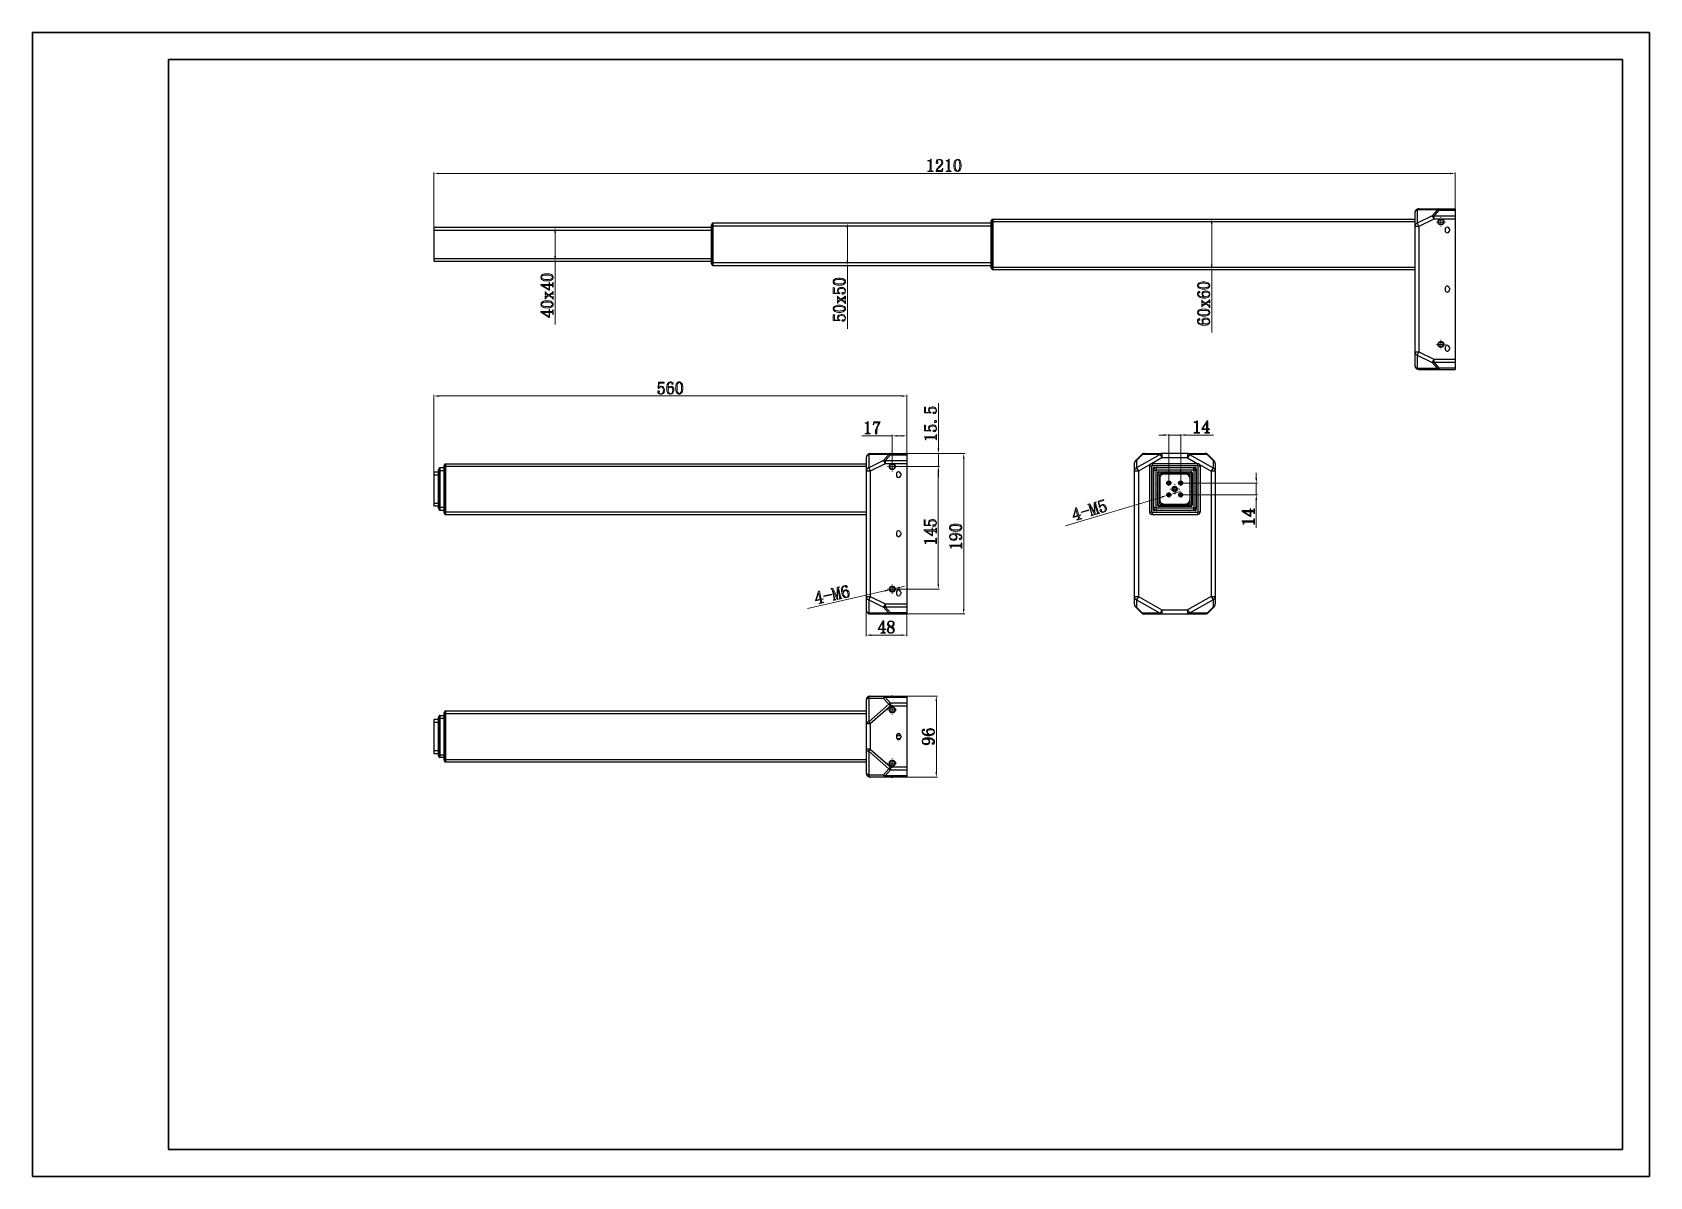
# Model space of a CAD drawing. Header units: millimetres. Extents: x 0 to 297, y 0 to 210.
import ezdxf

# ---------------------------------------------------------------- set-up
doc = ezdxf.new("R2010")
doc.units = ezdxf.units.MM

msp = doc.modelspace()

# ---------------------------------------------------------------- hatches: boundary and pattern name
h = msp.add_hatch(color=7)
h.dxf.hatch_style = 2
h.paths.add_polyline_path([(74.86329, 184.004813), (74.86329, 183.708515), (73.931886, 183.856611)])
h = msp.add_hatch(color=7)
edge = h.paths.add_edge_path(flags=0)
edge.add_spline(control_points=[(165.03329, 186.460111), (165.03329, 186.460111), (165.03329, 184.512813), (165.03329, 184.512813), (165.03329, 184.449313), (165.054386, 184.385813), (165.09679, 184.364611), (165.139088, 184.322313), (165.181386, 184.301111), (165.266088, 184.301111), (165.266088, 184.301111), (165.393088, 184.301111), (165.393088, 184.301111), (165.393088, 184.301111), (165.393088, 184.216515), (165.393088, 184.216515), (165.393088, 184.216515), (164.440588, 184.216515), (164.440588, 184.216515), (164.440588, 184.216515), (164.440588, 184.301111), (164.440588, 184.301111), (164.440588, 184.301111), (164.567588, 184.301111), (164.567588, 184.301111), (164.65229, 184.301111), (164.71579, 184.322313), (164.758088, 184.364611), (164.800386, 184.385813), (164.821588, 184.449313), (164.821588, 184.512813), (164.821588, 184.512813), (164.821588, 186.058015), (164.821588, 186.058015), (164.821588, 186.100313), (164.800386, 186.121515), (164.77929, 186.142611), (164.758088, 186.163813), (164.71579, 186.163813), (164.673386, 186.163813), (164.673386, 186.163813), (164.440588, 186.163813), (164.440588, 186.163813), (164.440588, 186.163813), (164.440588, 186.248515), (164.440588, 186.248515), (164.440588, 186.248515), (164.567588, 186.248515), (164.567588, 186.248515), (164.673386, 186.248515), (164.758088, 186.269611), (164.821588, 186.312015), (164.885088, 186.354313), (164.927386, 186.396611), (164.96979, 186.460111), (164.96979, 186.460111), (165.03329, 186.460111), (165.03329, 186.460111)], knot_values=[0, 0, 0, 0, 1, 1, 1, 2, 2, 2, 3, 3, 3, 4, 4, 4, 5, 5, 5, 6, 6, 6, 7, 7, 7, 8, 8, 8, 9, 9, 9, 10, 10, 10, 11, 11, 11, 12, 12, 12, 13, 13, 13, 14, 14, 14, 15, 15, 15, 16, 16, 16, 17, 17, 17, 18, 18, 18, 19, 19, 19, 19], degree=3, periodic=1)
edge = h.paths.add_edge_path(flags=0)
edge.add_spline(control_points=[(166.959386, 185.909813), (166.959386, 186.058015), (166.917088, 186.185015), (166.853588, 186.269611), (166.768886, 186.333111), (166.663088, 186.375515), (166.536088, 186.375515), (166.43029, 186.375515), (166.345588, 186.354313), (166.260886, 186.290813), (166.197386, 186.248515), (166.155088, 186.163813), (166.155088, 186.079111), (166.155088, 186.015611), (166.17629, 185.973313), (166.218588, 185.952111), (166.23979, 185.909813), (166.260886, 185.867515), (166.260886, 185.846313), (166.260886, 185.804015), (166.23979, 185.761611), (166.218588, 185.740515), (166.197386, 185.719313), (166.155088, 185.698111), (166.11279, 185.698111), (166.070386, 185.698111), (166.028088, 185.719313), (166.006886, 185.761611), (165.964588, 185.782813), (165.964588, 185.825111), (165.964588, 185.909813), (165.964588, 186.079111), (166.028088, 186.227313), (166.155088, 186.333111), (166.282088, 186.417813), (166.409088, 186.460111), (166.55729, 186.460111), (166.768886, 186.460111), (166.917088, 186.417813), (167.022886, 186.312015), (167.107588, 186.206111), (167.171088, 186.079111), (167.171088, 185.931015), (167.171088, 185.825111), (167.12879, 185.719313), (167.086386, 185.613515), (167.044088, 185.507611), (166.959386, 185.401813), (166.87479, 185.317111), (166.62079, 185.063111), (166.43029, 184.872611), (166.282088, 184.724515), (166.155088, 184.576313), (166.070386, 184.470515), (166.04929, 184.407015), (166.04929, 184.407015), (166.81129, 184.407015), (166.81129, 184.407015), (166.895886, 184.407015), (166.959386, 184.449313), (167.00179, 184.512813), (167.044088, 184.555111), (167.086386, 184.661015), (167.107588, 184.766813), (167.107588, 184.766813), (167.19229, 184.766813), (167.19229, 184.766813), (167.19229, 184.766813), (167.107588, 184.216515), (167.107588, 184.216515), (167.107588, 184.216515), (165.92229, 184.216515), (165.92229, 184.216515), (165.92229, 184.216515), (165.92229, 184.385813), (165.92229, 184.385813), (165.964588, 184.470515), (166.028088, 184.576313), (166.133886, 184.703313), (166.218588, 184.809111), (166.36679, 184.957313), (166.514886, 185.126611), (166.663088, 185.274813), (166.768886, 185.401813), (166.853588, 185.528813), (166.917088, 185.677015), (166.959386, 185.782813), (166.959386, 185.909813), (166.959386, 185.909813), (166.959386, 185.909813), (166.959386, 185.909813)], knot_values=[0, 0, 0, 0, 1, 1, 1, 2, 2, 2, 3, 3, 3, 4, 4, 4, 5, 5, 5, 6, 6, 6, 7, 7, 7, 8, 8, 8, 9, 9, 9, 10, 10, 10, 11, 11, 11, 12, 12, 12, 13, 13, 13, 14, 14, 14, 15, 15, 15, 16, 16, 16, 17, 17, 17, 18, 18, 18, 19, 19, 19, 20, 20, 20, 21, 21, 21, 22, 22, 22, 23, 23, 23, 24, 24, 24, 25, 25, 25, 26, 26, 26, 27, 27, 27, 28, 28, 28, 29, 29, 29, 30, 30, 30, 30], degree=3, periodic=1)
edge = h.paths.add_edge_path(flags=0)
edge.add_spline(control_points=[(168.356386, 186.460111), (168.356386, 186.460111), (168.356386, 184.512813), (168.356386, 184.512813), (168.356386, 184.449313), (168.377588, 184.385813), (168.419886, 184.364611), (168.46229, 184.322313), (168.504588, 184.301111), (168.58929, 184.301111), (168.58929, 184.301111), (168.71629, 184.301111), (168.71629, 184.301111), (168.71629, 184.301111), (168.71629, 184.216515), (168.71629, 184.216515), (168.71629, 184.216515), (167.76379, 184.216515), (167.76379, 184.216515), (167.76379, 184.216515), (167.76379, 184.301111), (167.76379, 184.301111), (167.76379, 184.301111), (167.89079, 184.301111), (167.89079, 184.301111), (167.975386, 184.301111), (168.038886, 184.322313), (168.08129, 184.364611), (168.123588, 184.385813), (168.14479, 184.449313), (168.14479, 184.512813), (168.14479, 184.512813), (168.14479, 186.058015), (168.14479, 186.058015), (168.14479, 186.100313), (168.123588, 186.121515), (168.102386, 186.142611), (168.08129, 186.163813), (168.038886, 186.163813), (167.996588, 186.163813), (167.996588, 186.163813), (167.76379, 186.163813), (167.76379, 186.163813), (167.76379, 186.163813), (167.76379, 186.248515), (167.76379, 186.248515), (167.76379, 186.248515), (167.89079, 186.248515), (167.89079, 186.248515), (167.996588, 186.248515), (168.08129, 186.269611), (168.14479, 186.312015), (168.20829, 186.354313), (168.250588, 186.396611), (168.292886, 186.460111), (168.292886, 186.460111), (168.356386, 186.460111), (168.356386, 186.460111)], knot_values=[0, 0, 0, 0, 1, 1, 1, 2, 2, 2, 3, 3, 3, 4, 4, 4, 5, 5, 5, 6, 6, 6, 7, 7, 7, 8, 8, 8, 9, 9, 9, 10, 10, 10, 11, 11, 11, 12, 12, 12, 13, 13, 13, 14, 14, 14, 15, 15, 15, 16, 16, 16, 17, 17, 17, 18, 18, 18, 19, 19, 19, 19], degree=3, periodic=1)
edge = h.paths.add_edge_path(flags=0)
edge.add_spline(control_points=[(169.85929, 186.354313), (169.753386, 186.354313), (169.647588, 186.269611), (169.562886, 186.079111), (169.47829, 185.909813), (169.457088, 185.655813), (169.457088, 185.338313), (169.457088, 185.020813), (169.47829, 184.766813), (169.562886, 184.576313), (169.647588, 184.407015), (169.753386, 184.301111), (169.85929, 184.301111), (169.98629, 184.301111), (170.092088, 184.407015), (170.155588, 184.576313), (170.24029, 184.766813), (170.282588, 185.020813), (170.282588, 185.338313), (170.282588, 185.655813), (170.24029, 185.909813), (170.17679, 186.079111), (170.11329, 186.269611), (170.007386, 186.354313), (169.85929, 186.354313), (169.85929, 186.354313), (169.85929, 186.354313), (169.85929, 186.354313)], knot_values=[0, 0, 0, 0, 1, 1, 1, 2, 2, 2, 3, 3, 3, 4, 4, 4, 5, 5, 5, 6, 6, 6, 7, 7, 7, 8, 8, 8, 9, 9, 9, 9], degree=3, periodic=1)
edge = h.paths.add_edge_path(flags=0)
edge.add_spline(control_points=[(169.85929, 184.195313), (169.66879, 184.195313), (169.520588, 184.301111), (169.393588, 184.491611), (169.266588, 184.703313), (169.203088, 184.978515), (169.203088, 185.338313), (169.203088, 185.677015), (169.266588, 185.952111), (169.372386, 186.163813), (169.499386, 186.354313), (169.66879, 186.460111), (169.85929, 186.460111), (170.04979, 186.460111), (170.219088, 186.375515), (170.346088, 186.163813), (170.473088, 185.973313), (170.536588, 185.698111), (170.536588, 185.338313), (170.536588, 184.978515), (170.473088, 184.703313), (170.346088, 184.512813), (170.219088, 184.301111), (170.04979, 184.195313), (169.85929, 184.195313)], knot_values=[0, 0, 0, 0, 1, 1, 1, 2, 2, 2, 3, 3, 3, 4, 4, 4, 5, 5, 5, 6, 6, 6, 7, 7, 7, 8, 8, 8, 8], degree=3, periodic=1)
h = msp.add_hatch(color=7)
h.dxf.hatch_style = 2
h.paths.add_polyline_path([(260.135088, 184.004813), (260.135088, 183.708515), (261.066386, 183.856611)])
h = msp.add_hatch(color=7)
h.dxf.hatch_style = 2
h.paths.add_polyline_path([(216.277402, 174.585611), (216.594902, 174.585611), (216.446806, 175.517015)])
h = msp.add_hatch(color=7)
edge = h.paths.add_edge_path(flags=0)
edge.add_spline(control_points=[(258.31479, 175.284164), (258.233308, 175.284164), (258.166641, 175.350831), (258.166641, 175.432313), (258.166641, 175.513795), (258.233308, 175.580462), (258.31479, 175.580462), (258.31479, 175.580462), (258.335886, 175.580462), (258.335886, 175.580462), (258.417368, 175.580462), (258.484035, 175.513795), (258.484035, 175.432313), (258.484035, 175.350831), (258.417368, 175.284164), (258.335886, 175.284164), (258.335886, 175.284164), (258.31479, 175.284164), (258.31479, 175.284164)], knot_values=[0, 0, 0, 0, 1, 1, 1, 2, 2, 2, 3, 3, 3, 4, 4, 4, 5, 5, 5, 6, 6, 6, 6], degree=3, periodic=1)
h = msp.add_hatch(color=7)
h.dxf.hatch_style = 2
h.paths.add_polyline_path([(95.966386, 173.040515), (96.283886, 173.040515), (96.114588, 173.971813)])
h = msp.add_hatch(color=7)
h.dxf.hatch_style = 2
h.paths.add_polyline_path([(149.518088, 173.823611), (149.835588, 173.823611), (149.687386, 174.733813)])
h = msp.add_hatch(color=7)
h.dxf.hatch_style = 2
h.paths.add_polyline_path([(95.966386, 168.722515), (96.283886, 168.722515), (96.114588, 167.791111)])
h = msp.add_hatch(color=7)
h.dxf.hatch_style = 2
h.paths.add_polyline_path([(149.518088, 167.939313), (149.835588, 167.939313), (149.687386, 167.008015)])
h = msp.add_hatch(color=7)
h.dxf.hatch_style = 2
h.paths.add_polyline_path([(216.277402, 167.156111), (216.594902, 167.156111), (216.446806, 166.246015)])
h = msp.add_hatch(color=7)
edge = h.paths.add_edge_path(flags=0)
edge.add_spline(control_points=[(95.521886, 158.583611), (95.56429, 158.583611), (95.62779, 158.604813), (95.648886, 158.647111), (95.670088, 158.668313), (95.69129, 158.731813), (95.69129, 158.795313), (95.69129, 158.795313), (95.69129, 158.901111), (95.69129, 158.901111), (95.69129, 158.901111), (95.775886, 158.901111), (95.775886, 158.901111), (95.775886, 158.901111), (95.775886, 158.054515), (95.775886, 158.054515), (95.775886, 158.054515), (95.69129, 158.054515), (95.69129, 158.054515), (95.69129, 158.054515), (95.69129, 158.181515), (95.69129, 158.181515), (95.69129, 158.245015), (95.670088, 158.308515), (95.648886, 158.329611), (95.62779, 158.372015), (95.56429, 158.372015), (95.521886, 158.372015), (95.521886, 158.372015), (95.098588, 158.372015), (95.098588, 158.372015), (95.098588, 158.372015), (95.098588, 157.504111), (95.098588, 157.504111), (95.098588, 157.504111), (95.035088, 157.504111), (95.035088, 157.504111), (95.035088, 157.504111), (93.53229, 158.456611), (93.53229, 158.456611), (93.53229, 158.456611), (93.53229, 158.583611), (93.53229, 158.583611), (93.53229, 158.583611), (95.013886, 158.583611), (95.013886, 158.583611), (95.013886, 158.583611), (95.013886, 158.943515), (95.013886, 158.943515), (95.013886, 158.943515), (95.098588, 158.943515), (95.098588, 158.943515), (95.098588, 158.943515), (95.098588, 158.583611), (95.098588, 158.583611), (95.098588, 158.583611), (95.521886, 158.583611), (95.521886, 158.583611)], knot_values=[0, 0, 0, 0, 1, 1, 1, 2, 2, 2, 3, 3, 3, 4, 4, 4, 5, 5, 5, 6, 6, 6, 7, 7, 7, 8, 8, 8, 9, 9, 9, 10, 10, 10, 11, 11, 11, 12, 12, 12, 13, 13, 13, 14, 14, 14, 15, 15, 15, 16, 16, 16, 17, 17, 17, 18, 18, 18, 19, 19, 19, 19], degree=3, periodic=1)
edge = h.paths.add_edge_path(flags=0)
edge.add_spline(control_points=[(93.828588, 158.372015), (93.828588, 158.372015), (95.013886, 157.631111), (95.013886, 157.631111), (95.013886, 157.631111), (95.013886, 158.372015), (95.013886, 158.372015), (95.013886, 158.372015), (93.828588, 158.372015), (93.828588, 158.372015)], knot_values=[0, 0, 0, 0, 1, 1, 1, 2, 2, 2, 3, 3, 3, 3], degree=3, periodic=1)
edge = h.paths.add_edge_path(flags=0)
edge.add_spline(control_points=[(93.638088, 159.896015), (93.638088, 159.790111), (93.72279, 159.684313), (93.91329, 159.599611), (94.082588, 159.515015), (94.336588, 159.472611), (94.654088, 159.472611), (94.971588, 159.472611), (95.225588, 159.515015), (95.416088, 159.599611), (95.585386, 159.684313), (95.69129, 159.790111), (95.69129, 159.896015), (95.69129, 160.023015), (95.585386, 160.128813), (95.416088, 160.192313), (95.225588, 160.277015), (94.971588, 160.298111), (94.654088, 160.298111), (94.336588, 160.298111), (94.082588, 160.277015), (93.91329, 160.213515), (93.72279, 160.128813), (93.638088, 160.044111), (93.638088, 159.896015), (93.638088, 159.896015), (93.638088, 159.896015), (93.638088, 159.896015)], knot_values=[0, 0, 0, 0, 1, 1, 1, 2, 2, 2, 3, 3, 3, 4, 4, 4, 5, 5, 5, 6, 6, 6, 7, 7, 7, 8, 8, 8, 9, 9, 9, 9], degree=3, periodic=1)
edge = h.paths.add_edge_path(flags=0)
edge.add_spline(control_points=[(95.797088, 159.896015), (95.797088, 159.705515), (95.69129, 159.557313), (95.50079, 159.430313), (95.289088, 159.282111), (95.013886, 159.218611), (94.654088, 159.218611), (94.315386, 159.218611), (94.04029, 159.282111), (93.828588, 159.409111), (93.616886, 159.536111), (93.53229, 159.705515), (93.53229, 159.896015), (93.53229, 160.086515), (93.616886, 160.255813), (93.828588, 160.382813), (94.019088, 160.488611), (94.29429, 160.552111), (94.654088, 160.552111), (94.99279, 160.552111), (95.289088, 160.488611), (95.479588, 160.382813), (95.69129, 160.255813), (95.797088, 160.086515), (95.797088, 159.896015), (95.797088, 159.896015), (95.797088, 159.896015), (95.797088, 159.896015)], knot_values=[0, 0, 0, 0, 1, 1, 1, 2, 2, 2, 3, 3, 3, 4, 4, 4, 5, 5, 5, 6, 6, 6, 7, 7, 7, 8, 8, 8, 9, 9, 9, 9], degree=3, periodic=1)
edge = h.paths.add_edge_path(flags=0)
edge.add_spline(control_points=[(94.86579, 161.589313), (94.86579, 161.589313), (94.527088, 161.822111), (94.527088, 161.822111), (94.48479, 161.843313), (94.463588, 161.864515), (94.42129, 161.864515), (94.400088, 161.843313), (94.400088, 161.822111), (94.400088, 161.758611), (94.400088, 161.758611), (94.400088, 161.674015), (94.400088, 161.674015), (94.400088, 161.674015), (94.315386, 161.674015), (94.315386, 161.674015), (94.315386, 161.674015), (94.315386, 162.182015), (94.315386, 162.182015), (94.315386, 162.182015), (94.400088, 162.182015), (94.400088, 162.182015), (94.400088, 162.182015), (94.400088, 162.118515), (94.400088, 162.118515), (94.400088, 162.097313), (94.400088, 162.076111), (94.400088, 162.055015), (94.400088, 162.033813), (94.42129, 162.012611), (94.442386, 161.991515), (94.442386, 161.991515), (94.950386, 161.631611), (94.950386, 161.631611), (94.950386, 161.631611), (95.543088, 161.991515), (95.543088, 161.991515), (95.606588, 162.033813), (95.62779, 162.055015), (95.648886, 162.097313), (95.670088, 162.139611), (95.69129, 162.160813), (95.69129, 162.182015), (95.69129, 162.182015), (95.69129, 162.224313), (95.69129, 162.224313), (95.69129, 162.224313), (95.775886, 162.224313), (95.775886, 162.224313), (95.775886, 162.224313), (95.775886, 161.674015), (95.775886, 161.674015), (95.775886, 161.674015), (95.69129, 161.674015), (95.69129, 161.674015), (95.69129, 161.674015), (95.69129, 161.737515), (95.69129, 161.737515), (95.69129, 161.801015), (95.670088, 161.822111), (95.648886, 161.822111), (95.62779, 161.822111), (95.585386, 161.822111), (95.543088, 161.801015), (95.543088, 161.801015), (95.11979, 161.525813), (95.11979, 161.525813), (95.11979, 161.525813), (95.56429, 161.229515), (95.56429, 161.229515), (95.606588, 161.208313), (95.648886, 161.208313), (95.648886, 161.229515), (95.670088, 161.250611), (95.69129, 161.271813), (95.69129, 161.293015), (95.69129, 161.293015), (95.69129, 161.335313), (95.69129, 161.335313), (95.69129, 161.335313), (95.775886, 161.335313), (95.775886, 161.335313), (95.775886, 161.335313), (95.775886, 160.827313), (95.775886, 160.827313), (95.775886, 160.827313), (95.69129, 160.827313), (95.69129, 160.827313), (95.69129, 160.827313), (95.69129, 160.912015), (95.69129, 160.912015), (95.69129, 160.954313), (95.670088, 160.975515), (95.648886, 161.039015), (95.62779, 161.081313), (95.585386, 161.102515), (95.521886, 161.123611), (95.521886, 161.123611), (95.035088, 161.462313), (95.035088, 161.462313), (95.035088, 161.462313), (94.48479, 161.144813), (94.48479, 161.144813), (94.463588, 161.123611), (94.442386, 161.102515), (94.42129, 161.081313), (94.400088, 161.060111), (94.400088, 161.017813), (94.400088, 160.975515), (94.400088, 160.975515), (94.400088, 160.912015), (94.400088, 160.912015), (94.400088, 160.912015), (94.315386, 160.912015), (94.315386, 160.912015), (94.315386, 160.912015), (94.315386, 161.462313), (94.315386, 161.462313), (94.315386, 161.462313), (94.400088, 161.462313), (94.400088, 161.462313), (94.400088, 161.462313), (94.400088, 161.441111), (94.400088, 161.441111), (94.400088, 161.398813), (94.400088, 161.356515), (94.42129, 161.356515), (94.463588, 161.356515), (94.48479, 161.356515), (94.527088, 161.377611), (94.527088, 161.377611), (94.86579, 161.589313), (94.86579, 161.589313)], knot_values=[0, 0, 0, 0, 1, 1, 1, 2, 2, 2, 3, 3, 3, 4, 4, 4, 5, 5, 5, 6, 6, 6, 7, 7, 7, 8, 8, 8, 9, 9, 9, 10, 10, 10, 11, 11, 11, 12, 12, 12, 13, 13, 13, 14, 14, 14, 15, 15, 15, 16, 16, 16, 17, 17, 17, 18, 18, 18, 19, 19, 19, 20, 20, 20, 21, 21, 21, 22, 22, 22, 23, 23, 23, 24, 24, 24, 25, 25, 25, 26, 26, 26, 27, 27, 27, 28, 28, 28, 29, 29, 29, 30, 30, 30, 31, 31, 31, 32, 32, 32, 33, 33, 33, 34, 34, 34, 35, 35, 35, 36, 36, 36, 37, 37, 37, 38, 38, 38, 39, 39, 39, 40, 40, 40, 41, 41, 41, 42, 42, 42, 43, 43, 43, 44, 44, 44, 44], degree=3, periodic=1)
edge = h.paths.add_edge_path(flags=0)
edge.add_spline(control_points=[(95.521886, 163.557813), (95.56429, 163.557813), (95.62779, 163.579015), (95.648886, 163.621313), (95.670088, 163.642515), (95.69129, 163.706015), (95.69129, 163.769515), (95.69129, 163.769515), (95.69129, 163.875313), (95.69129, 163.875313), (95.69129, 163.875313), (95.775886, 163.875313), (95.775886, 163.875313), (95.775886, 163.875313), (95.775886, 163.028611), (95.775886, 163.028611), (95.775886, 163.028611), (95.69129, 163.028611), (95.69129, 163.028611), (95.69129, 163.028611), (95.69129, 163.155611), (95.69129, 163.155611), (95.69129, 163.219111), (95.670088, 163.282611), (95.648886, 163.303813), (95.62779, 163.346111), (95.56429, 163.346111), (95.521886, 163.346111), (95.521886, 163.346111), (95.098588, 163.346111), (95.098588, 163.346111), (95.098588, 163.346111), (95.098588, 162.478313), (95.098588, 162.478313), (95.098588, 162.478313), (95.035088, 162.478313), (95.035088, 162.478313), (95.035088, 162.478313), (93.53229, 163.430813), (93.53229, 163.430813), (93.53229, 163.430813), (93.53229, 163.557813), (93.53229, 163.557813), (93.53229, 163.557813), (95.013886, 163.557813), (95.013886, 163.557813), (95.013886, 163.557813), (95.013886, 163.917611), (95.013886, 163.917611), (95.013886, 163.917611), (95.098588, 163.917611), (95.098588, 163.917611), (95.098588, 163.917611), (95.098588, 163.557813), (95.098588, 163.557813), (95.098588, 163.557813), (95.521886, 163.557813), (95.521886, 163.557813)], knot_values=[0, 0, 0, 0, 1, 1, 1, 2, 2, 2, 3, 3, 3, 4, 4, 4, 5, 5, 5, 6, 6, 6, 7, 7, 7, 8, 8, 8, 9, 9, 9, 10, 10, 10, 11, 11, 11, 12, 12, 12, 13, 13, 13, 14, 14, 14, 15, 15, 15, 16, 16, 16, 17, 17, 17, 18, 18, 18, 19, 19, 19, 19], degree=3, periodic=1)
edge = h.paths.add_edge_path(flags=0)
edge.add_spline(control_points=[(93.828588, 163.346111), (93.828588, 163.346111), (95.013886, 162.605313), (95.013886, 162.605313), (95.013886, 162.605313), (95.013886, 163.346111), (95.013886, 163.346111), (95.013886, 163.346111), (93.828588, 163.346111), (93.828588, 163.346111)], knot_values=[0, 0, 0, 0, 1, 1, 1, 2, 2, 2, 3, 3, 3, 3], degree=3, periodic=1)
edge = h.paths.add_edge_path(flags=0)
edge.add_spline(control_points=[(93.638088, 164.849015), (93.638088, 164.743111), (93.72279, 164.637313), (93.91329, 164.552611), (94.082588, 164.468015), (94.336588, 164.425611), (94.654088, 164.425611), (94.971588, 164.425611), (95.225588, 164.468015), (95.416088, 164.552611), (95.585386, 164.637313), (95.69129, 164.743111), (95.69129, 164.849015), (95.69129, 164.976015), (95.585386, 165.081813), (95.416088, 165.145313), (95.225588, 165.230015), (94.971588, 165.251111), (94.654088, 165.251111), (94.336588, 165.251111), (94.082588, 165.230015), (93.91329, 165.166515), (93.72279, 165.081813), (93.638088, 164.997111), (93.638088, 164.849015), (93.638088, 164.849015), (93.638088, 164.849015), (93.638088, 164.849015)], knot_values=[0, 0, 0, 0, 1, 1, 1, 2, 2, 2, 3, 3, 3, 4, 4, 4, 5, 5, 5, 6, 6, 6, 7, 7, 7, 8, 8, 8, 9, 9, 9, 9], degree=3, periodic=1)
edge = h.paths.add_edge_path(flags=0)
edge.add_spline(control_points=[(95.797088, 164.849015), (95.797088, 164.658515), (95.69129, 164.510313), (95.50079, 164.383313), (95.289088, 164.235111), (95.013886, 164.171611), (94.654088, 164.171611), (94.315386, 164.171611), (94.04029, 164.235111), (93.828588, 164.362111), (93.616886, 164.489111), (93.53229, 164.658515), (93.53229, 164.849015), (93.53229, 165.039515), (93.616886, 165.208813), (93.828588, 165.335813), (94.019088, 165.441611), (94.29429, 165.505111), (94.654088, 165.505111), (94.99279, 165.505111), (95.289088, 165.441611), (95.479588, 165.335813), (95.69129, 165.208813), (95.797088, 165.039515), (95.797088, 164.849015)], knot_values=[0, 0, 0, 0, 1, 1, 1, 2, 2, 2, 3, 3, 3, 4, 4, 4, 5, 5, 5, 6, 6, 6, 7, 7, 7, 8, 8, 8, 8], degree=3, periodic=1)
h = msp.add_hatch(color=7)
edge = h.paths.add_edge_path(flags=0)
edge.add_spline(control_points=[(147.88829, 157.483015), (147.88829, 157.652313), (147.95179, 157.779313), (148.057588, 157.885111), (148.184588, 157.991015), (148.353886, 158.033313), (148.565588, 158.033313), (148.798386, 158.033313), (148.988886, 157.991015), (149.137088, 157.885111), (149.264088, 157.779313), (149.34879, 157.610015), (149.34879, 157.377111), (149.34879, 157.229015), (149.28529, 157.102015), (149.200588, 156.975015), (149.115886, 156.848015), (149.010088, 156.784515), (148.883088, 156.784515), (148.819588, 156.784515), (148.77729, 156.805611), (148.734886, 156.848015), (148.71379, 156.869111), (148.692588, 156.911515), (148.692588, 156.953813), (148.692588, 157.017313), (148.692588, 157.038515), (148.734886, 157.059611), (148.77729, 157.080813), (148.798386, 157.080813), (148.819588, 157.080813), (148.883088, 157.080813), (148.925386, 157.080813), (148.946588, 157.059611), (148.96779, 157.017313), (149.010088, 157.017313), (149.052386, 157.017313), (149.115886, 157.017313), (149.15829, 157.059611), (149.200588, 157.144313), (149.242886, 157.207813), (149.264088, 157.313611), (149.264088, 157.398313), (149.264088, 157.546515), (149.200588, 157.652313), (149.073588, 157.715813), (148.96779, 157.800515), (148.798386, 157.821611), (148.58679, 157.821611), (148.417386, 157.821611), (148.290386, 157.800515), (148.163386, 157.737015), (148.057588, 157.673515), (148.01529, 157.567611), (148.01529, 157.440611), (148.01529, 157.334813), (148.01529, 157.250111), (148.057588, 157.186611), (148.099886, 157.123111), (148.163386, 157.059611), (148.290386, 156.996111), (148.290386, 156.996111), (148.26929, 156.869111), (148.26929, 156.869111), (148.26929, 156.869111), (147.105088, 156.932611), (147.105088, 156.932611), (147.105088, 156.932611), (147.105088, 157.991015), (147.105088, 157.991015), (147.105088, 157.991015), (147.295588, 157.969813), (147.295588, 157.969813), (147.295588, 157.969813), (147.295588, 157.038515), (147.295588, 157.038515), (147.295588, 157.038515), (148.14229, 156.975015), (148.14229, 156.975015), (148.01529, 157.059611), (147.95179, 157.144313), (147.909386, 157.229015), (147.88829, 157.313611), (147.88829, 157.398313), (147.88829, 157.483015), (147.88829, 157.483015), (147.88829, 157.483015), (147.88829, 157.483015)], knot_values=[0, 0, 0, 0, 1, 1, 1, 2, 2, 2, 3, 3, 3, 4, 4, 4, 5, 5, 5, 6, 6, 6, 7, 7, 7, 8, 8, 8, 9, 9, 9, 10, 10, 10, 11, 11, 11, 12, 12, 12, 13, 13, 13, 14, 14, 14, 15, 15, 15, 16, 16, 16, 17, 17, 17, 18, 18, 18, 19, 19, 19, 20, 20, 20, 21, 21, 21, 22, 22, 22, 23, 23, 23, 24, 24, 24, 25, 25, 25, 26, 26, 26, 27, 27, 27, 28, 28, 28, 29, 29, 29, 29], degree=3, periodic=1)
edge = h.paths.add_edge_path(flags=0)
edge.add_spline(control_points=[(147.18979, 159.091611), (147.18979, 158.985813), (147.274386, 158.880015), (147.464886, 158.795313), (147.63429, 158.710611), (147.88829, 158.668313), (148.20579, 158.668313), (148.52329, 158.668313), (148.77729, 158.710611), (148.96779, 158.795313), (149.137088, 158.880015), (149.242886, 158.985813), (149.242886, 159.091611), (149.242886, 159.218611), (149.137088, 159.324515), (148.96779, 159.388015), (148.77729, 159.472611), (148.52329, 159.493813), (148.20579, 159.493813), (147.88829, 159.493813), (147.63429, 159.472611), (147.464886, 159.409111), (147.274386, 159.324515), (147.18979, 159.239813), (147.18979, 159.091611), (147.18979, 159.091611), (147.18979, 159.091611), (147.18979, 159.091611)], knot_values=[0, 0, 0, 0, 1, 1, 1, 2, 2, 2, 3, 3, 3, 4, 4, 4, 5, 5, 5, 6, 6, 6, 7, 7, 7, 8, 8, 8, 9, 9, 9, 9], degree=3, periodic=1)
edge = h.paths.add_edge_path(flags=0)
edge.add_spline(control_points=[(149.34879, 159.091611), (149.34879, 158.901111), (149.242886, 158.753015), (149.052386, 158.626015), (148.84079, 158.477813), (148.565588, 158.414313), (148.20579, 158.414313), (147.867088, 158.414313), (147.591886, 158.477813), (147.38029, 158.604813), (147.168588, 158.731813), (147.083886, 158.901111), (147.083886, 159.091611), (147.083886, 159.282111), (147.168588, 159.451515), (147.38029, 159.578515), (147.57079, 159.684313), (147.845886, 159.747813), (148.20579, 159.747813), (148.544386, 159.747813), (148.84079, 159.684313), (149.03129, 159.578515), (149.242886, 159.451515), (149.34879, 159.282111), (149.34879, 159.091611), (149.34879, 159.091611), (149.34879, 159.091611), (149.34879, 159.091611)], knot_values=[0, 0, 0, 0, 1, 1, 1, 2, 2, 2, 3, 3, 3, 4, 4, 4, 5, 5, 5, 6, 6, 6, 7, 7, 7, 8, 8, 8, 9, 9, 9, 9], degree=3, periodic=1)
edge = h.paths.add_edge_path(flags=0)
edge.add_spline(control_points=[(148.417386, 160.785015), (148.417386, 160.785015), (148.07879, 161.017813), (148.07879, 161.017813), (148.036386, 161.039015), (148.01529, 161.060111), (147.972886, 161.060111), (147.95179, 161.039015), (147.95179, 161.017813), (147.95179, 160.954313), (147.95179, 160.954313), (147.95179, 160.869611), (147.95179, 160.869611), (147.95179, 160.869611), (147.867088, 160.869611), (147.867088, 160.869611), (147.867088, 160.869611), (147.867088, 161.377611), (147.867088, 161.377611), (147.867088, 161.377611), (147.95179, 161.377611), (147.95179, 161.377611), (147.95179, 161.377611), (147.95179, 161.314111), (147.95179, 161.314111), (147.95179, 161.293015), (147.95179, 161.271813), (147.95179, 161.250611), (147.95179, 161.229515), (147.972886, 161.208313), (147.994088, 161.187111), (147.994088, 161.187111), (148.502088, 160.827313), (148.502088, 160.827313), (148.502088, 160.827313), (149.09479, 161.187111), (149.09479, 161.187111), (149.15829, 161.229515), (149.179386, 161.250611), (149.200588, 161.293015), (149.22179, 161.335313), (149.242886, 161.356515), (149.242886, 161.377611), (149.242886, 161.377611), (149.242886, 161.420015), (149.242886, 161.420015), (149.242886, 161.420015), (149.327588, 161.420015), (149.327588, 161.420015), (149.327588, 161.420015), (149.327588, 160.869611), (149.327588, 160.869611), (149.327588, 160.869611), (149.242886, 160.869611), (149.242886, 160.869611), (149.242886, 160.869611), (149.242886, 160.933111), (149.242886, 160.933111), (149.242886, 160.996611), (149.22179, 161.017813), (149.200588, 161.017813), (149.179386, 161.017813), (149.137088, 161.017813), (149.09479, 160.996611), (149.09479, 160.996611), (148.671386, 160.721515), (148.671386, 160.721515), (148.671386, 160.721515), (149.115886, 160.425111), (149.115886, 160.425111), (149.15829, 160.404015), (149.200588, 160.404015), (149.200588, 160.425111), (149.22179, 160.446313), (149.242886, 160.467515), (149.242886, 160.488611), (149.242886, 160.488611), (149.242886, 160.531015), (149.242886, 160.531015), (149.242886, 160.531015), (149.327588, 160.531015), (149.327588, 160.531015), (149.327588, 160.531015), (149.327588, 160.023015), (149.327588, 160.023015), (149.327588, 160.023015), (149.242886, 160.023015), (149.242886, 160.023015), (149.242886, 160.023015), (149.242886, 160.107611), (149.242886, 160.107611), (149.242886, 160.150015), (149.22179, 160.171111), (149.200588, 160.234611), (149.179386, 160.277015), (149.137088, 160.298111), (149.073588, 160.319313), (149.073588, 160.319313), (148.58679, 160.658015), (148.58679, 160.658015), (148.58679, 160.658015), (148.036386, 160.340515), (148.036386, 160.340515), (148.01529, 160.319313), (147.994088, 160.298111), (147.972886, 160.277015), (147.95179, 160.255813), (147.95179, 160.213515), (147.95179, 160.171111), (147.95179, 160.171111), (147.95179, 160.107611), (147.95179, 160.107611), (147.95179, 160.107611), (147.867088, 160.107611), (147.867088, 160.107611), (147.867088, 160.107611), (147.867088, 160.658015), (147.867088, 160.658015), (147.867088, 160.658015), (147.95179, 160.658015), (147.95179, 160.658015), (147.95179, 160.658015), (147.95179, 160.636813), (147.95179, 160.636813), (147.95179, 160.594515), (147.95179, 160.552111), (147.972886, 160.552111), (148.01529, 160.552111), (148.036386, 160.552111), (148.07879, 160.573313), (148.07879, 160.573313), (148.417386, 160.785015), (148.417386, 160.785015)], knot_values=[0, 0, 0, 0, 1, 1, 1, 2, 2, 2, 3, 3, 3, 4, 4, 4, 5, 5, 5, 6, 6, 6, 7, 7, 7, 8, 8, 8, 9, 9, 9, 10, 10, 10, 11, 11, 11, 12, 12, 12, 13, 13, 13, 14, 14, 14, 15, 15, 15, 16, 16, 16, 17, 17, 17, 18, 18, 18, 19, 19, 19, 20, 20, 20, 21, 21, 21, 22, 22, 22, 23, 23, 23, 24, 24, 24, 25, 25, 25, 26, 26, 26, 27, 27, 27, 28, 28, 28, 29, 29, 29, 30, 30, 30, 31, 31, 31, 32, 32, 32, 33, 33, 33, 34, 34, 34, 35, 35, 35, 36, 36, 36, 37, 37, 37, 38, 38, 38, 39, 39, 39, 40, 40, 40, 41, 41, 41, 42, 42, 42, 43, 43, 43, 44, 44, 44, 44], degree=3, periodic=1)
edge = h.paths.add_edge_path(flags=0)
edge.add_spline(control_points=[(147.88829, 162.457111), (147.88829, 162.626515), (147.95179, 162.753515), (148.057588, 162.859313), (148.184588, 162.965111), (148.353886, 163.007515), (148.565588, 163.007515), (148.798386, 163.007515), (148.988886, 162.965111), (149.137088, 162.859313), (149.264088, 162.753515), (149.34879, 162.584111), (149.34879, 162.351313), (149.34879, 162.203111), (149.28529, 162.076111), (149.200588, 161.949111), (149.115886, 161.822111), (149.010088, 161.758611), (148.883088, 161.758611), (148.819588, 161.758611), (148.77729, 161.779813), (148.734886, 161.822111), (148.71379, 161.843313), (148.692588, 161.885611), (148.692588, 161.928015), (148.692588, 161.991515), (148.692588, 162.012611), (148.734886, 162.033813), (148.77729, 162.055015), (148.798386, 162.055015), (148.819588, 162.055015), (148.883088, 162.055015), (148.925386, 162.055015), (148.946588, 162.033813), (148.96779, 161.991515), (149.010088, 161.991515), (149.052386, 161.991515), (149.115886, 161.991515), (149.15829, 162.033813), (149.200588, 162.118515), (149.242886, 162.182015), (149.264088, 162.287813), (149.264088, 162.372515), (149.264088, 162.520611), (149.200588, 162.626515), (149.073588, 162.690015), (148.96779, 162.774611), (148.798386, 162.795813), (148.58679, 162.795813), (148.417386, 162.795813), (148.290386, 162.774611), (148.163386, 162.711111), (148.057588, 162.647611), (148.01529, 162.541813), (148.01529, 162.414813), (148.01529, 162.309015), (148.01529, 162.224313), (148.057588, 162.160813), (148.099886, 162.097313), (148.163386, 162.033813), (148.290386, 161.970313), (148.290386, 161.970313), (148.26929, 161.843313), (148.26929, 161.843313), (148.26929, 161.843313), (147.105088, 161.906813), (147.105088, 161.906813), (147.105088, 161.906813), (147.105088, 162.965111), (147.105088, 162.965111), (147.105088, 162.965111), (147.295588, 162.944015), (147.295588, 162.944015), (147.295588, 162.944015), (147.295588, 162.012611), (147.295588, 162.012611), (147.295588, 162.012611), (148.14229, 161.949111), (148.14229, 161.949111), (148.01529, 162.033813), (147.95179, 162.118515), (147.909386, 162.203111), (147.88829, 162.287813), (147.88829, 162.372515), (147.88829, 162.457111), (147.88829, 162.457111), (147.88829, 162.457111), (147.88829, 162.457111)], knot_values=[0, 0, 0, 0, 1, 1, 1, 2, 2, 2, 3, 3, 3, 4, 4, 4, 5, 5, 5, 6, 6, 6, 7, 7, 7, 8, 8, 8, 9, 9, 9, 10, 10, 10, 11, 11, 11, 12, 12, 12, 13, 13, 13, 14, 14, 14, 15, 15, 15, 16, 16, 16, 17, 17, 17, 18, 18, 18, 19, 19, 19, 20, 20, 20, 21, 21, 21, 22, 22, 22, 23, 23, 23, 24, 24, 24, 25, 25, 25, 26, 26, 26, 27, 27, 27, 28, 28, 28, 29, 29, 29, 29], degree=3, periodic=1)
edge = h.paths.add_edge_path(flags=0)
edge.add_spline(control_points=[(147.18979, 164.044611), (147.18979, 163.938813), (147.274386, 163.833015), (147.464886, 163.748313), (147.63429, 163.663611), (147.88829, 163.621313), (148.20579, 163.621313), (148.52329, 163.621313), (148.77729, 163.663611), (148.96779, 163.748313), (149.137088, 163.833015), (149.242886, 163.938813), (149.242886, 164.044611), (149.242886, 164.171611), (149.137088, 164.277515), (148.96779, 164.341015), (148.77729, 164.425611), (148.52329, 164.446813), (148.20579, 164.446813), (147.88829, 164.446813), (147.63429, 164.425611), (147.464886, 164.362111), (147.274386, 164.277515), (147.18979, 164.192813), (147.18979, 164.044611), (147.18979, 164.044611), (147.18979, 164.044611), (147.18979, 164.044611)], knot_values=[0, 0, 0, 0, 1, 1, 1, 2, 2, 2, 3, 3, 3, 4, 4, 4, 5, 5, 5, 6, 6, 6, 7, 7, 7, 8, 8, 8, 9, 9, 9, 9], degree=3, periodic=1)
edge = h.paths.add_edge_path(flags=0)
edge.add_spline(control_points=[(149.34879, 164.044611), (149.34879, 163.854111), (149.242886, 163.706015), (149.052386, 163.579015), (148.84079, 163.430813), (148.565588, 163.367313), (148.20579, 163.367313), (147.867088, 163.367313), (147.591886, 163.430813), (147.38029, 163.557813), (147.168588, 163.684813), (147.083886, 163.854111), (147.083886, 164.044611), (147.083886, 164.235111), (147.168588, 164.404515), (147.38029, 164.531515), (147.57079, 164.637313), (147.845886, 164.700813), (148.20579, 164.700813), (148.544386, 164.700813), (148.84079, 164.637313), (149.03129, 164.531515), (149.242886, 164.404515), (149.34879, 164.235111), (149.34879, 164.044611)], knot_values=[0, 0, 0, 0, 1, 1, 1, 2, 2, 2, 3, 3, 3, 4, 4, 4, 5, 5, 5, 6, 6, 6, 7, 7, 7, 8, 8, 8, 8], degree=3, periodic=1)
h = msp.add_hatch(color=7)
edge = h.paths.add_edge_path(flags=0)
edge.add_spline(control_points=[(215.197902, 156.297611), (215.451902, 156.297611), (215.663604, 156.361111), (215.790604, 156.445813), (215.938806, 156.530515), (216.023402, 156.636313), (216.023402, 156.763313), (216.023402, 156.911515), (215.959902, 156.996111), (215.875306, 157.080813), (215.769402, 157.144313), (215.600104, 157.165515), (215.324902, 157.165515), (215.155604, 157.165515), (215.028604, 157.144313), (214.922806, 157.059611), (214.838104, 156.996111), (214.795806, 156.911515), (214.795806, 156.805611), (214.795806, 156.699813), (214.816902, 156.615111), (214.880402, 156.530515), (214.922806, 156.445813), (215.028604, 156.382313), (215.197902, 156.297611), (215.197902, 156.297611), (215.197902, 156.297611), (215.197902, 156.297611)], knot_values=[0, 0, 0, 0, 1, 1, 1, 2, 2, 2, 3, 3, 3, 4, 4, 4, 5, 5, 5, 6, 6, 6, 7, 7, 7, 8, 8, 8, 9, 9, 9, 9], degree=3, periodic=1)
edge = h.paths.add_edge_path(flags=0)
edge.add_spline(control_points=[(214.668806, 156.805611), (214.668806, 157.017313), (214.732306, 157.165515), (214.859306, 157.250111), (215.007402, 157.334813), (215.155604, 157.377111), (215.324902, 157.377111), (215.600104, 157.377111), (215.790604, 157.313611), (215.917604, 157.207813), (216.044604, 157.080813), (216.108104, 156.932611), (216.108104, 156.763313), (216.108104, 156.530515), (216.002306, 156.361111), (215.832902, 156.234111), (215.663604, 156.107111), (215.409604, 156.043611), (215.070902, 156.043611), (214.668806, 156.043611), (214.372402, 156.128313), (214.160806, 156.276515), (213.949104, 156.424611), (213.843306, 156.615111), (213.843306, 156.869111), (213.843306, 156.996111), (213.864402, 157.102015), (213.949104, 157.165515), (214.012604, 157.250111), (214.076104, 157.271313), (214.118402, 157.271313), (214.181902, 157.271313), (214.203104, 157.271313), (214.245402, 157.250111), (214.266604, 157.229015), (214.287806, 157.186611), (214.287806, 157.144313), (214.287806, 157.102015), (214.266604, 157.059611), (214.245402, 157.038515), (214.224306, 157.017313), (214.181902, 156.996111), (214.139604, 156.996111), (214.118402, 156.996111), (214.118402, 157.017313), (214.097306, 157.017313), (214.076104, 157.017313), (214.054902, 157.017313), (214.033806, 157.017313), (214.012604, 157.017313), (213.970306, 156.996111), (213.949104, 156.975015), (213.927902, 156.953813), (213.927902, 156.911515), (213.927902, 156.848015), (213.927902, 156.699813), (213.991402, 156.572813), (214.118402, 156.467015), (214.245402, 156.361111), (214.541806, 156.297611), (214.986306, 156.297611), (214.880402, 156.361111), (214.795806, 156.424611), (214.753402, 156.509313), (214.689902, 156.615111), (214.668806, 156.699813), (214.668806, 156.805611), (214.668806, 156.805611), (214.668806, 156.805611), (214.668806, 156.805611)], knot_values=[0, 0, 0, 0, 1, 1, 1, 2, 2, 2, 3, 3, 3, 4, 4, 4, 5, 5, 5, 6, 6, 6, 7, 7, 7, 8, 8, 8, 9, 9, 9, 10, 10, 10, 11, 11, 11, 12, 12, 12, 13, 13, 13, 14, 14, 14, 15, 15, 15, 16, 16, 16, 17, 17, 17, 18, 18, 18, 19, 19, 19, 20, 20, 20, 21, 21, 21, 22, 22, 22, 23, 23, 23, 23], degree=3, periodic=1)
edge = h.paths.add_edge_path(flags=0)
edge.add_spline(control_points=[(213.949104, 158.393111), (213.949104, 158.287313), (214.033806, 158.181515), (214.224306, 158.096813), (214.393604, 158.012111), (214.647604, 157.969813), (214.965104, 157.969813), (215.282604, 157.969813), (215.536604, 158.012111), (215.727104, 158.096813), (215.896402, 158.181515), (216.002306, 158.287313), (216.002306, 158.393111), (216.002306, 158.520111), (215.896402, 158.626015), (215.727104, 158.689515), (215.536604, 158.774111), (215.282604, 158.795313), (214.965104, 158.795313), (214.647604, 158.795313), (214.393604, 158.774111), (214.224306, 158.710611), (214.033806, 158.626015), (213.949104, 158.541313), (213.949104, 158.393111), (213.949104, 158.393111), (213.949104, 158.393111), (213.949104, 158.393111)], knot_values=[0, 0, 0, 0, 1, 1, 1, 2, 2, 2, 3, 3, 3, 4, 4, 4, 5, 5, 5, 6, 6, 6, 7, 7, 7, 8, 8, 8, 9, 9, 9, 9], degree=3, periodic=1)
edge = h.paths.add_edge_path(flags=0)
edge.add_spline(control_points=[(216.108104, 158.393111), (216.108104, 158.202611), (216.002306, 158.054515), (215.811806, 157.927515), (215.600104, 157.779313), (215.324902, 157.715813), (214.965104, 157.715813), (214.626402, 157.715813), (214.351306, 157.779313), (214.139604, 157.906313), (213.927902, 158.033313), (213.843306, 158.202611), (213.843306, 158.393111), (213.843306, 158.583611), (213.927902, 158.753015), (214.139604, 158.880015), (214.330104, 158.985813), (214.605306, 159.049313), (214.965104, 159.049313), (215.303806, 159.049313), (215.600104, 158.985813), (215.790604, 158.880015), (216.002306, 158.753015), (216.108104, 158.583611), (216.108104, 158.393111), (216.108104, 158.393111), (216.108104, 158.393111), (216.108104, 158.393111)], knot_values=[0, 0, 0, 0, 1, 1, 1, 2, 2, 2, 3, 3, 3, 4, 4, 4, 5, 5, 5, 6, 6, 6, 7, 7, 7, 8, 8, 8, 9, 9, 9, 9], degree=3, periodic=1)
edge = h.paths.add_edge_path(flags=0)
edge.add_spline(control_points=[(215.176806, 160.086515), (215.176806, 160.086515), (214.838104, 160.319313), (214.838104, 160.319313), (214.795806, 160.340515), (214.774604, 160.361611), (214.732306, 160.361611), (214.711104, 160.340515), (214.711104, 160.319313), (214.711104, 160.255813), (214.711104, 160.255813), (214.711104, 160.171111), (214.711104, 160.171111), (214.711104, 160.171111), (214.626402, 160.171111), (214.626402, 160.171111), (214.626402, 160.171111), (214.626402, 160.679111), (214.626402, 160.679111), (214.626402, 160.679111), (214.711104, 160.679111), (214.711104, 160.679111), (214.711104, 160.679111), (214.711104, 160.615611), (214.711104, 160.615611), (214.711104, 160.594515), (214.711104, 160.573313), (214.711104, 160.552111), (214.711104, 160.531015), (214.732306, 160.509813), (214.753402, 160.488611), (214.753402, 160.488611), (215.261402, 160.128813), (215.261402, 160.128813), (215.261402, 160.128813), (215.854104, 160.488611), (215.854104, 160.488611), (215.917604, 160.531015), (215.938806, 160.552111), (215.959902, 160.594515), (215.981104, 160.636813), (216.002306, 160.658015), (216.002306, 160.679111), (216.002306, 160.679111), (216.002306, 160.721515), (216.002306, 160.721515), (216.002306, 160.721515), (216.086902, 160.721515), (216.086902, 160.721515), (216.086902, 160.721515), (216.086902, 160.171111), (216.086902, 160.171111), (216.086902, 160.171111), (216.002306, 160.171111), (216.002306, 160.171111), (216.002306, 160.171111), (216.002306, 160.234611), (216.002306, 160.234611), (216.002306, 160.298111), (215.981104, 160.319313), (215.959902, 160.319313), (215.938806, 160.319313), (215.896402, 160.319313), (215.854104, 160.298111), (215.854104, 160.298111), (215.430806, 160.023015), (215.430806, 160.023015), (215.430806, 160.023015), (215.875306, 159.726611), (215.875306, 159.726611), (215.917604, 159.705515), (215.959902, 159.705515), (215.959902, 159.726611), (215.981104, 159.747813), (216.002306, 159.769015), (216.002306, 159.790111), (216.002306, 159.790111), (216.002306, 159.832515), (216.002306, 159.832515), (216.002306, 159.832515), (216.086902, 159.832515), (216.086902, 159.832515), (216.086902, 159.832515), (216.086902, 159.324515), (216.086902, 159.324515), (216.086902, 159.324515), (216.002306, 159.324515), (216.002306, 159.324515), (216.002306, 159.324515), (216.002306, 159.409111), (216.002306, 159.409111), (216.002306, 159.451515), (215.981104, 159.472611), (215.959902, 159.536111), (215.938806, 159.578515), (215.896402, 159.599611), (215.832902, 159.620813), (215.832902, 159.620813), (215.346104, 159.959515), (215.346104, 159.959515), (215.346104, 159.959515), (214.795806, 159.642015), (214.795806, 159.642015), (214.774604, 159.620813), (214.753402, 159.599611), (214.732306, 159.578515), (214.711104, 159.557313), (214.711104, 159.515015), (214.711104, 159.472611), (214.711104, 159.472611), (214.711104, 159.409111), (214.711104, 159.409111), (214.711104, 159.409111), (214.626402, 159.409111), (214.626402, 159.409111), (214.626402, 159.409111), (214.626402, 159.959515), (214.626402, 159.959515), (214.626402, 159.959515), (214.711104, 159.959515), (214.711104, 159.959515), (214.711104, 159.959515), (214.711104, 159.938313), (214.711104, 159.938313), (214.711104, 159.896015), (214.711104, 159.853611), (214.732306, 159.853611), (214.774604, 159.853611), (214.795806, 159.853611), (214.838104, 159.874813), (214.838104, 159.874813), (215.176806, 160.086515), (215.176806, 160.086515)], knot_values=[0, 0, 0, 0, 1, 1, 1, 2, 2, 2, 3, 3, 3, 4, 4, 4, 5, 5, 5, 6, 6, 6, 7, 7, 7, 8, 8, 8, 9, 9, 9, 10, 10, 10, 11, 11, 11, 12, 12, 12, 13, 13, 13, 14, 14, 14, 15, 15, 15, 16, 16, 16, 17, 17, 17, 18, 18, 18, 19, 19, 19, 20, 20, 20, 21, 21, 21, 22, 22, 22, 23, 23, 23, 24, 24, 24, 25, 25, 25, 26, 26, 26, 27, 27, 27, 28, 28, 28, 29, 29, 29, 30, 30, 30, 31, 31, 31, 32, 32, 32, 33, 33, 33, 34, 34, 34, 35, 35, 35, 36, 36, 36, 37, 37, 37, 38, 38, 38, 39, 39, 39, 40, 40, 40, 41, 41, 41, 42, 42, 42, 43, 43, 43, 44, 44, 44, 44], degree=3, periodic=1)
edge = h.paths.add_edge_path(flags=0)
edge.add_spline(control_points=[(215.197902, 161.271813), (215.451902, 161.271813), (215.663604, 161.335313), (215.790604, 161.420015), (215.938806, 161.504611), (216.023402, 161.610515), (216.023402, 161.737515), (216.023402, 161.885611), (215.959902, 161.970313), (215.875306, 162.055015), (215.769402, 162.118515), (215.600104, 162.139611), (215.324902, 162.139611), (215.155604, 162.139611), (215.028604, 162.118515), (214.922806, 162.033813), (214.838104, 161.970313), (214.795806, 161.885611), (214.795806, 161.779813), (214.795806, 161.674015), (214.816902, 161.589313), (214.880402, 161.504611), (214.922806, 161.420015), (215.028604, 161.356515), (215.197902, 161.271813), (215.197902, 161.271813), (215.197902, 161.271813), (215.197902, 161.271813)], knot_values=[0, 0, 0, 0, 1, 1, 1, 2, 2, 2, 3, 3, 3, 4, 4, 4, 5, 5, 5, 6, 6, 6, 7, 7, 7, 8, 8, 8, 9, 9, 9, 9], degree=3, periodic=1)
edge = h.paths.add_edge_path(flags=0)
edge.add_spline(control_points=[(214.668806, 161.779813), (214.668806, 161.991515), (214.732306, 162.139611), (214.859306, 162.224313), (215.007402, 162.309015), (215.155604, 162.351313), (215.324902, 162.351313), (215.600104, 162.351313), (215.790604, 162.287813), (215.917604, 162.182015), (216.044604, 162.055015), (216.108104, 161.906813), (216.108104, 161.737515), (216.108104, 161.504611), (216.002306, 161.335313), (215.832902, 161.208313), (215.663604, 161.081313), (215.409604, 161.017813), (215.070902, 161.017813), (214.668806, 161.017813), (214.372402, 161.102515), (214.160806, 161.250611), (213.949104, 161.398813), (213.843306, 161.589313), (213.843306, 161.843313), (213.843306, 161.970313), (213.864402, 162.076111), (213.949104, 162.139611), (214.012604, 162.224313), (214.076104, 162.245515), (214.118402, 162.245515), (214.181902, 162.245515), (214.203104, 162.245515), (214.245402, 162.224313), (214.266604, 162.203111), (214.287806, 162.160813), (214.287806, 162.118515), (214.287806, 162.076111), (214.266604, 162.033813), (214.245402, 162.012611), (214.224306, 161.991515), (214.181902, 161.970313), (214.139604, 161.970313), (214.118402, 161.970313), (214.118402, 161.991515), (214.097306, 161.991515), (214.076104, 161.991515), (214.054902, 161.991515), (214.033806, 161.991515), (214.012604, 161.991515), (213.970306, 161.970313), (213.949104, 161.949111), (213.927902, 161.928015), (213.927902, 161.885611), (213.927902, 161.822111), (213.927902, 161.674015), (213.991402, 161.547015), (214.118402, 161.441111), (214.245402, 161.335313), (214.541806, 161.271813), (214.986306, 161.271813), (214.880402, 161.335313), (214.795806, 161.398813), (214.753402, 161.483515), (214.689902, 161.589313), (214.668806, 161.674015), (214.668806, 161.779813), (214.668806, 161.779813), (214.668806, 161.779813), (214.668806, 161.779813)], knot_values=[0, 0, 0, 0, 1, 1, 1, 2, 2, 2, 3, 3, 3, 4, 4, 4, 5, 5, 5, 6, 6, 6, 7, 7, 7, 8, 8, 8, 9, 9, 9, 10, 10, 10, 11, 11, 11, 12, 12, 12, 13, 13, 13, 14, 14, 14, 15, 15, 15, 16, 16, 16, 17, 17, 17, 18, 18, 18, 19, 19, 19, 20, 20, 20, 21, 21, 21, 22, 22, 22, 23, 23, 23, 23], degree=3, periodic=1)
edge = h.paths.add_edge_path(flags=0)
edge.add_spline(control_points=[(213.949104, 163.346111), (213.949104, 163.240313), (214.033806, 163.134515), (214.224306, 163.049813), (214.393604, 162.965111), (214.647604, 162.922813), (214.965104, 162.922813), (215.282604, 162.922813), (215.536604, 162.965111), (215.727104, 163.049813), (215.896402, 163.134515), (216.002306, 163.240313), (216.002306, 163.346111), (216.002306, 163.473111), (215.896402, 163.579015), (215.727104, 163.642515), (215.536604, 163.727111), (215.282604, 163.748313), (214.965104, 163.748313), (214.647604, 163.748313), (214.393604, 163.727111), (214.224306, 163.663611), (214.033806, 163.579015), (213.949104, 163.494313), (213.949104, 163.346111), (213.949104, 163.346111), (213.949104, 163.346111), (213.949104, 163.346111)], knot_values=[0, 0, 0, 0, 1, 1, 1, 2, 2, 2, 3, 3, 3, 4, 4, 4, 5, 5, 5, 6, 6, 6, 7, 7, 7, 8, 8, 8, 9, 9, 9, 9], degree=3, periodic=1)
edge = h.paths.add_edge_path(flags=0)
edge.add_spline(control_points=[(216.108104, 163.346111), (216.108104, 163.155611), (216.002306, 163.007515), (215.811806, 162.880515), (215.600104, 162.732313), (215.324902, 162.668813), (214.965104, 162.668813), (214.626402, 162.668813), (214.351306, 162.732313), (214.139604, 162.859313), (213.927902, 162.986313), (213.843306, 163.155611), (213.843306, 163.346111), (213.843306, 163.536611), (213.927902, 163.706015), (214.139604, 163.833015), (214.330104, 163.938813), (214.605306, 164.002313), (214.965104, 164.002313), (215.303806, 164.002313), (215.600104, 163.938813), (215.790604, 163.833015), (216.002306, 163.706015), (216.108104, 163.536611), (216.108104, 163.346111)], knot_values=[0, 0, 0, 0, 1, 1, 1, 2, 2, 2, 3, 3, 3, 4, 4, 4, 5, 5, 5, 6, 6, 6, 7, 7, 7, 8, 8, 8, 8], degree=3, periodic=1)
h = msp.add_hatch(color=7)
edge = h.paths.add_edge_path(flags=0)
edge.add_spline(control_points=[(115.609088, 144.888813), (115.778386, 144.888813), (115.905386, 144.825313), (116.01129, 144.698313), (116.117088, 144.571313), (116.180588, 144.423111), (116.180588, 144.211515), (116.180588, 143.978611), (116.117088, 143.788111), (116.01129, 143.640015), (115.905386, 143.513015), (115.736088, 143.428313), (115.50329, 143.428313), (115.355088, 143.428313), (115.228088, 143.491813), (115.101088, 143.576515), (114.974088, 143.661111), (114.93179, 143.767015), (114.93179, 143.894015), (114.93179, 143.957515), (114.93179, 143.999813), (114.974088, 144.042111), (114.99529, 144.063313), (115.037588, 144.084515), (115.079886, 144.084515), (115.143386, 144.084515), (115.18579, 144.084515), (115.18579, 144.042111), (115.206886, 143.999813), (115.228088, 143.978611), (115.228088, 143.957515), (115.228088, 143.894015), (115.206886, 143.851611), (115.18579, 143.830515), (115.143386, 143.788111), (115.143386, 143.767015), (115.143386, 143.724611), (115.143386, 143.661111), (115.18579, 143.597611), (115.270386, 143.576515), (115.355088, 143.534111), (115.43979, 143.513015), (115.524386, 143.513015), (115.672588, 143.513015), (115.778386, 143.576515), (115.841886, 143.682313), (115.926588, 143.809313), (115.968886, 143.957515), (115.968886, 144.169111), (115.968886, 144.359611), (115.926588, 144.486611), (115.863088, 144.613611), (115.799588, 144.719515), (115.69379, 144.761813), (115.56679, 144.761813), (115.482088, 144.761813), (115.397386, 144.761813), (115.31279, 144.719515), (115.24929, 144.677111), (115.18579, 144.613611), (115.12229, 144.486611), (115.12229, 144.486611), (115.016386, 144.507813), (115.016386, 144.507813), (115.016386, 144.507813), (115.079886, 145.672015), (115.079886, 145.672015), (115.079886, 145.672015), (116.13829, 145.672015), (116.13829, 145.672015), (116.13829, 145.672015), (116.095886, 145.481515), (116.095886, 145.481515), (116.095886, 145.481515), (115.164588, 145.481515), (115.164588, 145.481515), (115.164588, 145.481515), (115.101088, 144.634813), (115.101088, 144.634813), (115.18579, 144.761813), (115.270386, 144.825313), (115.355088, 144.867611), (115.43979, 144.888813), (115.524386, 144.888813), (115.609088, 144.888813), (115.609088, 144.888813), (115.609088, 144.888813), (115.609088, 144.888813)], knot_values=[0, 0, 0, 0, 1, 1, 1, 2, 2, 2, 3, 3, 3, 4, 4, 4, 5, 5, 5, 6, 6, 6, 7, 7, 7, 8, 8, 8, 9, 9, 9, 10, 10, 10, 11, 11, 11, 12, 12, 12, 13, 13, 13, 14, 14, 14, 15, 15, 15, 16, 16, 16, 17, 17, 17, 18, 18, 18, 19, 19, 19, 20, 20, 20, 21, 21, 21, 22, 22, 22, 23, 23, 23, 24, 24, 24, 25, 25, 25, 26, 26, 26, 27, 27, 27, 28, 28, 28, 29, 29, 29, 29], degree=3, periodic=1)
edge = h.paths.add_edge_path(flags=0)
edge.add_spline(control_points=[(116.815588, 144.338515), (116.815588, 144.084515), (116.857886, 143.872813), (116.942588, 143.745813), (117.02729, 143.597611), (117.133088, 143.513015), (117.28129, 143.513015), (117.40829, 143.513015), (117.492886, 143.576515), (117.577588, 143.661111), (117.641088, 143.767015), (117.683386, 143.936313), (117.683386, 144.211515), (117.683386, 144.380813), (117.641088, 144.507813), (117.556386, 144.613611), (117.492886, 144.698313), (117.40829, 144.740611), (117.302386, 144.740611), (117.196588, 144.740611), (117.111886, 144.719515), (117.02729, 144.656015), (116.942588, 144.613611), (116.879088, 144.507813), (116.815588, 144.338515), (116.815588, 144.338515), (116.815588, 144.338515), (116.815588, 144.338515)], knot_values=[0, 0, 0, 0, 1, 1, 1, 2, 2, 2, 3, 3, 3, 4, 4, 4, 5, 5, 5, 6, 6, 6, 7, 7, 7, 8, 8, 8, 9, 9, 9, 9], degree=3, periodic=1)
edge = h.paths.add_edge_path(flags=0)
edge.add_spline(control_points=[(117.302386, 144.867611), (117.514088, 144.867611), (117.66229, 144.804111), (117.746886, 144.677111), (117.831588, 144.529015), (117.895088, 144.380813), (117.895088, 144.211515), (117.895088, 143.936313), (117.831588, 143.745813), (117.704588, 143.618813), (117.577588, 143.491813), (117.429386, 143.428313), (117.260088, 143.428313), (117.02729, 143.428313), (116.857886, 143.534111), (116.730886, 143.703515), (116.603886, 143.872813), (116.561588, 144.126813), (116.561588, 144.465515), (116.561588, 144.867611), (116.625088, 145.164015), (116.77329, 145.375611), (116.921386, 145.587313), (117.111886, 145.693111), (117.365886, 145.693111), (117.492886, 145.693111), (117.59879, 145.672015), (117.66229, 145.587313), (117.746886, 145.523813), (117.78929, 145.460313), (117.78929, 145.418015), (117.78929, 145.354515), (117.768088, 145.312111), (117.746886, 145.291015), (117.72579, 145.269813), (117.683386, 145.248611), (117.641088, 145.248611), (117.59879, 145.248611), (117.556386, 145.269813), (117.53529, 145.291015), (117.514088, 145.312111), (117.514088, 145.354515), (117.514088, 145.396813), (117.514088, 145.418015), (117.514088, 145.418015), (117.514088, 145.439111), (117.514088, 145.460313), (117.514088, 145.481515), (117.514088, 145.502611), (117.514088, 145.523813), (117.514088, 145.566111), (117.47179, 145.587313), (117.450588, 145.608515), (117.40829, 145.608515), (117.34479, 145.608515), (117.196588, 145.608515), (117.069588, 145.545015), (116.96379, 145.418015), (116.857886, 145.291015), (116.815588, 144.994611), (116.815588, 144.550111), (116.857886, 144.656015), (116.921386, 144.740611), (117.02729, 144.783015), (117.111886, 144.846515), (117.196588, 144.867611), (117.302386, 144.867611), (117.302386, 144.867611), (117.302386, 144.867611), (117.302386, 144.867611)], knot_values=[0, 0, 0, 0, 1, 1, 1, 2, 2, 2, 3, 3, 3, 4, 4, 4, 5, 5, 5, 6, 6, 6, 7, 7, 7, 8, 8, 8, 9, 9, 9, 10, 10, 10, 11, 11, 11, 12, 12, 12, 13, 13, 13, 14, 14, 14, 15, 15, 15, 16, 16, 16, 17, 17, 17, 18, 18, 18, 19, 19, 19, 20, 20, 20, 21, 21, 21, 22, 22, 22, 23, 23, 23, 23], degree=3, periodic=1)
edge = h.paths.add_edge_path(flags=0)
edge.add_spline(control_points=[(118.86879, 145.587313), (118.762886, 145.587313), (118.657088, 145.502611), (118.572386, 145.312111), (118.48779, 145.142813), (118.466588, 144.888813), (118.466588, 144.571313), (118.466588, 144.253813), (118.48779, 143.999813), (118.572386, 143.809313), (118.657088, 143.640015), (118.762886, 143.534111), (118.86879, 143.534111), (118.99579, 143.534111), (119.101588, 143.640015), (119.165088, 143.809313), (119.24979, 143.999813), (119.292088, 144.253813), (119.292088, 144.571313), (119.292088, 144.888813), (119.24979, 145.142813), (119.18629, 145.312111), (119.12279, 145.502611), (119.016886, 145.587313), (118.86879, 145.587313), (118.86879, 145.587313), (118.86879, 145.587313), (118.86879, 145.587313)], knot_values=[0, 0, 0, 0, 1, 1, 1, 2, 2, 2, 3, 3, 3, 4, 4, 4, 5, 5, 5, 6, 6, 6, 7, 7, 7, 8, 8, 8, 9, 9, 9, 9], degree=3, periodic=1)
edge = h.paths.add_edge_path(flags=0)
edge.add_spline(control_points=[(118.86879, 143.428313), (118.67829, 143.428313), (118.530088, 143.534111), (118.403088, 143.724611), (118.276088, 143.936313), (118.212588, 144.211515), (118.212588, 144.571313), (118.212588, 144.910015), (118.276088, 145.185111), (118.381886, 145.396813), (118.508886, 145.587313), (118.67829, 145.693111), (118.86879, 145.693111), (119.05929, 145.693111), (119.228588, 145.608515), (119.355588, 145.396813), (119.482588, 145.206313), (119.546088, 144.931111), (119.546088, 144.571313), (119.546088, 144.211515), (119.482588, 143.936313), (119.355588, 143.745813), (119.228588, 143.534111), (119.05929, 143.428313), (118.86879, 143.428313)], knot_values=[0, 0, 0, 0, 1, 1, 1, 2, 2, 2, 3, 3, 3, 4, 4, 4, 5, 5, 5, 6, 6, 6, 7, 7, 7, 8, 8, 8, 8], degree=3, periodic=1)
h = msp.add_hatch(color=7)
h.dxf.hatch_style = 2
h.paths.add_polyline_path([(74.86329, 143.259015), (74.86329, 142.941515), (73.931886, 143.110813)])
h = msp.add_hatch(color=7)
h.dxf.hatch_style = 2
h.paths.add_polyline_path([(159.614588, 143.259015), (159.614588, 142.941515), (160.545886, 143.110813)])
h = msp.add_hatch(color=7)
edge = h.paths.add_edge_path(flags=0)
edge.add_spline(control_points=[(163.76329, 135.660111), (163.76329, 135.660111), (165.710588, 135.660111), (165.710588, 135.660111), (165.774088, 135.660111), (165.837588, 135.681313), (165.85879, 135.723611), (165.901088, 135.766015), (165.92229, 135.829515), (165.92229, 135.914111), (165.92229, 135.914111), (165.92229, 136.041111), (165.92229, 136.041111), (165.92229, 136.041111), (166.006886, 136.041111), (166.006886, 136.041111), (166.006886, 136.041111), (166.006886, 135.088611), (166.006886, 135.088611), (166.006886, 135.088611), (165.92229, 135.088611), (165.92229, 135.088611), (165.92229, 135.088611), (165.92229, 135.215611), (165.92229, 135.215611), (165.92229, 135.300313), (165.901088, 135.363813), (165.85879, 135.406111), (165.837588, 135.427313), (165.774088, 135.448515), (165.710588, 135.448515), (165.710588, 135.448515), (164.165386, 135.448515), (164.165386, 135.448515), (164.123088, 135.448515), (164.101886, 135.448515), (164.08079, 135.427313), (164.059588, 135.406111), (164.059588, 135.363813), (164.059588, 135.321515), (164.059588, 135.321515), (164.059588, 135.088611), (164.059588, 135.088611), (164.059588, 135.088611), (163.974886, 135.088611), (163.974886, 135.088611), (163.974886, 135.088611), (163.974886, 135.215611), (163.974886, 135.215611), (163.974886, 135.321515), (163.95379, 135.406111), (163.911386, 135.469611), (163.869088, 135.533111), (163.82679, 135.575515), (163.76329, 135.617813), (163.76329, 135.617813), (163.76329, 135.660111), (163.76329, 135.660111)], knot_values=[0, 0, 0, 0, 1, 1, 1, 2, 2, 2, 3, 3, 3, 4, 4, 4, 5, 5, 5, 6, 6, 6, 7, 7, 7, 8, 8, 8, 9, 9, 9, 10, 10, 10, 11, 11, 11, 12, 12, 12, 13, 13, 13, 14, 14, 14, 15, 15, 15, 16, 16, 16, 17, 17, 17, 18, 18, 18, 19, 19, 19, 19], degree=3, periodic=1)
edge = h.paths.add_edge_path(flags=0)
edge.add_spline(control_points=[(164.567588, 137.268813), (164.567588, 137.438111), (164.631088, 137.565111), (164.736886, 137.671015), (164.863886, 137.776813), (165.03329, 137.819111), (165.244886, 137.819111), (165.47779, 137.819111), (165.66829, 137.776813), (165.816386, 137.671015), (165.943386, 137.565111), (166.028088, 137.395813), (166.028088, 137.163015), (166.028088, 137.014813), (165.964588, 136.887813), (165.879886, 136.760813), (165.79529, 136.633813), (165.689386, 136.570313), (165.562386, 136.570313), (165.498886, 136.570313), (165.456588, 136.591515), (165.41429, 136.633813), (165.393088, 136.655015), (165.371886, 136.697313), (165.371886, 136.739611), (165.371886, 136.803111), (165.371886, 136.824313), (165.41429, 136.845515), (165.456588, 136.866611), (165.47779, 136.866611), (165.498886, 136.866611), (165.562386, 136.866611), (165.60479, 136.866611), (165.625886, 136.845515), (165.647088, 136.803111), (165.689386, 136.803111), (165.73179, 136.803111), (165.79529, 136.803111), (165.837588, 136.845515), (165.879886, 136.930111), (165.92229, 136.993611), (165.943386, 137.099515), (165.943386, 137.184111), (165.943386, 137.332313), (165.879886, 137.438111), (165.752886, 137.501611), (165.647088, 137.586313), (165.47779, 137.607515), (165.266088, 137.607515), (165.09679, 137.607515), (164.96979, 137.586313), (164.84279, 137.522813), (164.736886, 137.459313), (164.694588, 137.353515), (164.694588, 137.226515), (164.694588, 137.120611), (164.694588, 137.036015), (164.736886, 136.972515), (164.77929, 136.909015), (164.84279, 136.845515), (164.96979, 136.782015), (164.96979, 136.782015), (164.948588, 136.655015), (164.948588, 136.655015), (164.948588, 136.655015), (163.784386, 136.718515), (163.784386, 136.718515), (163.784386, 136.718515), (163.784386, 137.776813), (163.784386, 137.776813), (163.784386, 137.776813), (163.974886, 137.755611), (163.974886, 137.755611), (163.974886, 137.755611), (163.974886, 136.824313), (163.974886, 136.824313), (163.974886, 136.824313), (164.821588, 136.760813), (164.821588, 136.760813), (164.694588, 136.845515), (164.631088, 136.930111), (164.58879, 137.014813), (164.567588, 137.099515), (164.567588, 137.184111), (164.567588, 137.268813), (164.567588, 137.268813), (164.567588, 137.268813), (164.567588, 137.268813)], knot_values=[0, 0, 0, 0, 1, 1, 1, 2, 2, 2, 3, 3, 3, 4, 4, 4, 5, 5, 5, 6, 6, 6, 7, 7, 7, 8, 8, 8, 9, 9, 9, 10, 10, 10, 11, 11, 11, 12, 12, 12, 13, 13, 13, 14, 14, 14, 15, 15, 15, 16, 16, 16, 17, 17, 17, 18, 18, 18, 19, 19, 19, 20, 20, 20, 21, 21, 21, 22, 22, 22, 23, 23, 23, 24, 24, 24, 25, 25, 25, 26, 26, 26, 27, 27, 27, 28, 28, 28, 29, 29, 29, 29], degree=3, periodic=1)
edge = h.paths.add_edge_path(flags=0)
edge.add_spline(control_points=[(166.028088, 138.433015), (166.028088, 138.390611), (166.006886, 138.348313), (165.964588, 138.306015), (165.943386, 138.263611), (165.879886, 138.242515), (165.837588, 138.242515), (165.774088, 138.242515), (165.73179, 138.263611), (165.689386, 138.306015), (165.647088, 138.348313), (165.647088, 138.390611), (165.647088, 138.433015), (165.647088, 138.496515), (165.66829, 138.538813), (165.689386, 138.581111), (165.73179, 138.602313), (165.774088, 138.623515), (165.837588, 138.623515), (165.879886, 138.623515), (165.943386, 138.602313), (165.964588, 138.581111), (166.006886, 138.538813), (166.028088, 138.496515), (166.028088, 138.433015), (166.028088, 138.433015), (166.028088, 138.433015), (166.028088, 138.433015)], knot_values=[0, 0, 0, 0, 1, 1, 1, 2, 2, 2, 3, 3, 3, 4, 4, 4, 5, 5, 5, 6, 6, 6, 7, 7, 7, 8, 8, 8, 9, 9, 9, 9], degree=3, periodic=1)
edge = h.paths.add_edge_path(flags=0)
edge.add_spline(control_points=[(164.567588, 140.570813), (164.567588, 140.740111), (164.631088, 140.867111), (164.736886, 140.973015), (164.863886, 141.078813), (165.03329, 141.121111), (165.244886, 141.121111), (165.47779, 141.121111), (165.66829, 141.078813), (165.816386, 140.973015), (165.943386, 140.867111), (166.028088, 140.697813), (166.028088, 140.465015), (166.028088, 140.316813), (165.964588, 140.189813), (165.879886, 140.062813), (165.79529, 139.935813), (165.689386, 139.872313), (165.562386, 139.872313), (165.498886, 139.872313), (165.456588, 139.893515), (165.41429, 139.935813), (165.393088, 139.957015), (165.371886, 139.999313), (165.371886, 140.041611), (165.371886, 140.105111), (165.371886, 140.126313), (165.41429, 140.147515), (165.456588, 140.168611), (165.47779, 140.168611), (165.498886, 140.168611), (165.562386, 140.168611), (165.60479, 140.168611), (165.625886, 140.147515), (165.647088, 140.105111), (165.689386, 140.105111), (165.73179, 140.105111), (165.79529, 140.105111), (165.837588, 140.147515), (165.879886, 140.232111), (165.92229, 140.295611), (165.943386, 140.401515), (165.943386, 140.486111), (165.943386, 140.634313), (165.879886, 140.740111), (165.752886, 140.803611), (165.647088, 140.888313), (165.47779, 140.909515), (165.266088, 140.909515), (165.09679, 140.909515), (164.96979, 140.888313), (164.84279, 140.824813), (164.736886, 140.761313), (164.694588, 140.655515), (164.694588, 140.528515), (164.694588, 140.422611), (164.694588, 140.338015), (164.736886, 140.274515), (164.77929, 140.211015), (164.84279, 140.147515), (164.96979, 140.084015), (164.96979, 140.084015), (164.948588, 139.957015), (164.948588, 139.957015), (164.948588, 139.957015), (163.784386, 140.020515), (163.784386, 140.020515), (163.784386, 140.020515), (163.784386, 141.078813), (163.784386, 141.078813), (163.784386, 141.078813), (163.974886, 141.057611), (163.974886, 141.057611), (163.974886, 141.057611), (163.974886, 140.126313), (163.974886, 140.126313), (163.974886, 140.126313), (164.821588, 140.062813), (164.821588, 140.062813), (164.694588, 140.147515), (164.631088, 140.232111), (164.58879, 140.316813), (164.567588, 140.401515), (164.567588, 140.486111), (164.567588, 140.570813)], knot_values=[0, 0, 0, 0, 1, 1, 1, 2, 2, 2, 3, 3, 3, 4, 4, 4, 5, 5, 5, 6, 6, 6, 7, 7, 7, 8, 8, 8, 9, 9, 9, 10, 10, 10, 11, 11, 11, 12, 12, 12, 13, 13, 13, 14, 14, 14, 15, 15, 15, 16, 16, 16, 17, 17, 17, 18, 18, 18, 19, 19, 19, 20, 20, 20, 21, 21, 21, 22, 22, 22, 23, 23, 23, 24, 24, 24, 25, 25, 25, 26, 26, 26, 27, 27, 27, 28, 28, 28, 28], degree=3, periodic=1)
h = msp.add_hatch(color=7)
edge = h.paths.add_edge_path(flags=0)
edge.add_spline(control_points=[(153.518588, 138.411813), (153.518588, 138.411813), (153.518588, 136.464515), (153.518588, 136.464515), (153.518588, 136.401015), (153.53979, 136.337515), (153.582088, 136.316313), (153.624386, 136.274015), (153.66679, 136.252813), (153.751386, 136.252813), (153.751386, 136.252813), (153.878386, 136.252813), (153.878386, 136.252813), (153.878386, 136.252813), (153.878386, 136.168111), (153.878386, 136.168111), (153.878386, 136.168111), (152.925886, 136.168111), (152.925886, 136.168111), (152.925886, 136.168111), (152.925886, 136.252813), (152.925886, 136.252813), (152.925886, 136.252813), (153.052886, 136.252813), (153.052886, 136.252813), (153.137588, 136.252813), (153.201088, 136.274015), (153.243386, 136.316313), (153.28579, 136.337515), (153.306886, 136.401015), (153.306886, 136.464515), (153.306886, 136.464515), (153.306886, 138.009611), (153.306886, 138.009611), (153.306886, 138.052015), (153.28579, 138.073111), (153.264588, 138.094313), (153.243386, 138.115515), (153.201088, 138.115515), (153.15879, 138.115515), (153.15879, 138.115515), (152.925886, 138.115515), (152.925886, 138.115515), (152.925886, 138.115515), (152.925886, 138.200111), (152.925886, 138.200111), (152.925886, 138.200111), (153.052886, 138.200111), (153.052886, 138.200111), (153.15879, 138.200111), (153.243386, 138.221313), (153.306886, 138.263611), (153.370386, 138.306015), (153.41279, 138.348313), (153.455088, 138.411813), (153.455088, 138.411813), (153.518588, 138.411813), (153.518588, 138.411813)], knot_values=[0, 0, 0, 0, 1, 1, 1, 2, 2, 2, 3, 3, 3, 4, 4, 4, 5, 5, 5, 6, 6, 6, 7, 7, 7, 8, 8, 8, 9, 9, 9, 10, 10, 10, 11, 11, 11, 12, 12, 12, 13, 13, 13, 14, 14, 14, 15, 15, 15, 16, 16, 16, 17, 17, 17, 18, 18, 18, 19, 19, 19, 19], degree=3, periodic=1)
edge = h.paths.add_edge_path(flags=0)
edge.add_spline(control_points=[(155.677588, 138.306015), (155.487088, 138.009611), (155.338886, 137.734515), (155.233088, 137.438111), (155.12729, 137.163015), (155.084886, 136.930111), (155.084886, 136.718515), (155.084886, 136.676111), (155.084886, 136.633813), (155.106088, 136.570313), (155.106088, 136.506813), (155.106088, 136.422111), (155.106088, 136.337515), (155.106088, 136.274015), (155.084886, 136.210515), (155.06379, 136.189313), (155.042588, 136.168111), (155.00029, 136.147015), (154.957886, 136.147015), (154.915588, 136.147015), (154.87329, 136.168111), (154.852088, 136.210515), (154.80979, 136.231611), (154.80979, 136.295111), (154.80979, 136.358611), (154.80979, 136.528015), (154.830886, 136.739611), (154.915588, 136.972515), (154.979088, 137.205313), (155.169588, 137.628611), (155.487088, 138.200111), (155.487088, 138.200111), (154.852088, 138.200111), (154.852088, 138.200111), (154.74629, 138.200111), (154.68279, 138.179015), (154.61929, 138.115515), (154.55579, 138.052015), (154.513386, 137.967313), (154.49229, 137.840313), (154.49229, 137.840313), (154.42879, 137.861515), (154.42879, 137.861515), (154.42879, 137.861515), (154.513386, 138.390611), (154.513386, 138.390611), (154.513386, 138.390611), (155.677588, 138.390611), (155.677588, 138.390611), (155.677588, 138.390611), (155.677588, 138.306015), (155.677588, 138.306015)], knot_values=[0, 0, 0, 0, 1, 1, 1, 2, 2, 2, 3, 3, 3, 4, 4, 4, 5, 5, 5, 6, 6, 6, 7, 7, 7, 8, 8, 8, 9, 9, 9, 10, 10, 10, 11, 11, 11, 12, 12, 12, 13, 13, 13, 14, 14, 14, 15, 15, 15, 16, 16, 16, 17, 17, 17, 17], degree=3, periodic=1)
h = msp.add_hatch(color=7)
edge = h.paths.add_edge_path(flags=0)
edge.add_spline(control_points=[(213.843588, 138.560015), (213.843588, 138.560015), (213.843588, 136.612611), (213.843588, 136.612611), (213.843588, 136.549111), (213.86479, 136.485611), (213.907088, 136.464515), (213.949386, 136.422111), (213.99179, 136.401015), (214.076386, 136.401015), (214.076386, 136.401015), (214.203386, 136.401015), (214.203386, 136.401015), (214.203386, 136.401015), (214.203386, 136.316313), (214.203386, 136.316313), (214.203386, 136.316313), (213.250886, 136.316313), (213.250886, 136.316313), (213.250886, 136.316313), (213.250886, 136.401015), (213.250886, 136.401015), (213.250886, 136.401015), (213.377886, 136.401015), (213.377886, 136.401015), (213.462588, 136.401015), (213.526088, 136.422111), (213.568386, 136.464515), (213.61079, 136.485611), (213.631886, 136.549111), (213.631886, 136.612611), (213.631886, 136.612611), (213.631886, 138.157813), (213.631886, 138.157813), (213.631886, 138.200111), (213.61079, 138.221313), (213.589588, 138.242515), (213.568386, 138.263611), (213.526088, 138.263611), (213.48379, 138.263611), (213.48379, 138.263611), (213.250886, 138.263611), (213.250886, 138.263611), (213.250886, 138.263611), (213.250886, 138.348313), (213.250886, 138.348313), (213.250886, 138.348313), (213.377886, 138.348313), (213.377886, 138.348313), (213.48379, 138.348313), (213.568386, 138.369515), (213.631886, 138.411813), (213.695386, 138.454111), (213.73779, 138.496515), (213.780088, 138.560015), (213.780088, 138.560015), (213.843588, 138.560015), (213.843588, 138.560015)], knot_values=[0, 0, 0, 0, 1, 1, 1, 2, 2, 2, 3, 3, 3, 4, 4, 4, 5, 5, 5, 6, 6, 6, 7, 7, 7, 8, 8, 8, 9, 9, 9, 10, 10, 10, 11, 11, 11, 12, 12, 12, 13, 13, 13, 14, 14, 14, 15, 15, 15, 16, 16, 16, 17, 17, 17, 18, 18, 18, 19, 19, 19, 19], degree=3, periodic=1)
edge = h.paths.add_edge_path(flags=0)
edge.add_spline(control_points=[(215.727386, 136.570313), (215.727386, 136.506813), (215.727386, 136.464515), (215.76979, 136.443313), (215.812088, 136.422111), (215.854386, 136.401015), (215.917886, 136.401015), (215.917886, 136.401015), (216.02379, 136.401015), (216.02379, 136.401015), (216.02379, 136.401015), (216.02379, 136.316313), (216.02379, 136.316313), (216.02379, 136.316313), (215.177088, 136.316313), (215.177088, 136.316313), (215.177088, 136.316313), (215.177088, 136.401015), (215.177088, 136.401015), (215.177088, 136.401015), (215.304088, 136.401015), (215.304088, 136.401015), (215.38879, 136.401015), (215.431088, 136.422111), (215.45229, 136.443313), (215.494588, 136.464515), (215.51579, 136.506813), (215.51579, 136.570313), (215.51579, 136.570313), (215.51579, 136.993611), (215.51579, 136.993611), (215.51579, 136.993611), (214.647886, 136.993611), (214.647886, 136.993611), (214.647886, 136.993611), (214.647886, 137.057111), (214.647886, 137.057111), (214.647886, 137.057111), (215.57929, 138.560015), (215.57929, 138.560015), (215.57929, 138.560015), (215.727386, 138.560015), (215.727386, 138.560015), (215.727386, 138.560015), (215.727386, 137.078313), (215.727386, 137.078313), (215.727386, 137.078313), (216.066088, 137.078313), (216.066088, 137.078313), (216.066088, 137.078313), (216.066088, 136.993611), (216.066088, 136.993611), (216.066088, 136.993611), (215.727386, 136.993611), (215.727386, 136.993611), (215.727386, 136.993611), (215.727386, 136.570313), (215.727386, 136.570313)], knot_values=[0, 0, 0, 0, 1, 1, 1, 2, 2, 2, 3, 3, 3, 4, 4, 4, 5, 5, 5, 6, 6, 6, 7, 7, 7, 8, 8, 8, 9, 9, 9, 10, 10, 10, 11, 11, 11, 12, 12, 12, 13, 13, 13, 14, 14, 14, 15, 15, 15, 16, 16, 16, 17, 17, 17, 18, 18, 18, 19, 19, 19, 19], degree=3, periodic=1)
edge = h.paths.add_edge_path(flags=0)
edge.add_spline(control_points=[(215.494588, 138.263611), (215.494588, 138.263611), (214.75379, 137.078313), (214.75379, 137.078313), (214.75379, 137.078313), (215.51579, 137.078313), (215.51579, 137.078313), (215.51579, 137.078313), (215.51579, 138.263611), (215.51579, 138.263611), (215.51579, 138.263611), (215.494588, 138.263611), (215.494588, 138.263611)], knot_values=[0, 0, 0, 0, 1, 1, 1, 2, 2, 2, 3, 3, 3, 4, 4, 4, 4], degree=3, periodic=1)
h = msp.add_hatch(color=7)
h.dxf.hatch_style = 2
h.paths.add_polyline_path([(158.831386, 135.956515), (158.831386, 135.660111), (157.900088, 135.808313)])
h = msp.add_hatch(color=7)
h.dxf.hatch_style = 2
h.paths.add_polyline_path([(159.614588, 135.956515), (159.614588, 135.660111), (160.545886, 135.808313)])
h = msp.add_hatch(color=7)
h.dxf.hatch_style = 2
h.paths.add_polyline_path([(166.197386, 133.501111), (166.514886, 133.501111), (166.36679, 132.569813)])
h = msp.add_hatch(color=7)
h.dxf.hatch_style = 2
h.paths.add_polyline_path([(207.662886, 136.125813), (207.662886, 135.808313), (208.59429, 135.956515)])
h = msp.add_hatch(color=7)
h.dxf.hatch_style = 2
h.paths.add_polyline_path([(211.684588, 136.125813), (211.684588, 135.808313), (210.75329, 135.956515)])
h = msp.add_hatch(color=7)
h.dxf.hatch_style = 2
h.paths.add_polyline_path([(170.832886, 131.638515), (171.150386, 131.638515), (171.00229, 132.569813)])
h = msp.add_hatch(color=7)
h.dxf.hatch_style = 2
h.paths.add_polyline_path([(166.197386, 129.246611), (166.49379, 129.246611), (166.345588, 130.178015)])
h = msp.add_hatch(color=7)
h.dxf.hatch_style = 2
h.paths.add_polyline_path([(166.197386, 129.246611), (166.514886, 129.246611), (166.36679, 130.178015)])
h = msp.add_hatch(color=7)
edge = h.paths.add_edge_path(flags=0)
edge.add_spline(control_points=[(208.530455, 129.246611), (208.530455, 129.328093), (208.597122, 129.39476), (208.678604, 129.39476), (208.760086, 129.39476), (208.826753, 129.328093), (208.826753, 129.246611), (208.826753, 129.246611), (208.826753, 129.225515), (208.826753, 129.225515), (208.826753, 129.144033), (208.760086, 129.077366), (208.678604, 129.077366), (208.597122, 129.077366), (208.530455, 129.144033), (208.530455, 129.225515), (208.530455, 129.225515), (208.530455, 129.246611), (208.530455, 129.246611)], knot_values=[0, 0, 0, 0, 1, 1, 1, 2, 2, 2, 3, 3, 3, 4, 4, 4, 5, 5, 5, 6, 6, 6, 6], degree=3, periodic=1)
h = msp.add_hatch(color=7)
edge = h.paths.add_edge_path(flags=0)
edge.add_spline(control_points=[(210.520157, 129.246611), (210.520157, 129.328093), (210.586824, 129.39476), (210.668306, 129.39476), (210.749788, 129.39476), (210.816455, 129.328093), (210.816455, 129.246611), (210.816455, 129.246611), (210.816455, 129.225515), (210.816455, 129.225515), (210.816455, 129.144033), (210.749788, 129.077366), (210.668306, 129.077366), (210.586824, 129.077366), (210.520157, 129.144033), (210.520157, 129.225515), (210.520157, 129.225515), (210.520157, 129.246611), (210.520157, 129.246611)], knot_values=[0, 0, 0, 0, 1, 1, 1, 2, 2, 2, 3, 3, 3, 4, 4, 4, 5, 5, 5, 6, 6, 6, 6], degree=3, periodic=1)
h = msp.add_hatch(color=7)
h.dxf.hatch_style = 2
h.paths.add_polyline_path([(224.447806, 128.082515), (224.765306, 128.082515), (224.617104, 127.151111)])
h = msp.add_hatch(color=7)
edge = h.paths.add_edge_path(flags=0)
edge.add_spline(control_points=[(206.519604, 127.214664), (206.601086, 127.214664), (206.667753, 127.147997), (206.667753, 127.066515), (206.667753, 126.985033), (206.601086, 126.918366), (206.519604, 126.918366), (206.519604, 126.918366), (206.498402, 126.918366), (206.498402, 126.918366), (206.41692, 126.918366), (206.350253, 126.985033), (206.350253, 127.066515), (206.350253, 127.147997), (206.41692, 127.214664), (206.498402, 127.214664), (206.498402, 127.214664), (206.519604, 127.214664), (206.519604, 127.214664)], knot_values=[0, 0, 0, 0, 1, 1, 1, 2, 2, 2, 3, 3, 3, 4, 4, 4, 5, 5, 5, 6, 6, 6, 6], degree=3, periodic=1)
h = msp.add_hatch(color=7)
edge = h.paths.add_edge_path(flags=0)
edge.add_spline(control_points=[(206.498402, 124.928664), (206.41692, 124.928664), (206.350253, 124.995331), (206.350253, 125.076813), (206.350253, 125.158295), (206.41692, 125.224962), (206.498402, 125.224962), (206.498402, 125.224962), (206.519604, 125.224962), (206.519604, 125.224962), (206.601086, 125.224962), (206.667753, 125.158295), (206.667753, 125.076813), (206.667753, 124.995331), (206.601086, 124.928664), (206.519604, 124.928664), (206.519604, 124.928664), (206.498402, 124.928664), (206.498402, 124.928664)], knot_values=[0, 0, 0, 0, 1, 1, 1, 2, 2, 2, 3, 3, 3, 4, 4, 4, 5, 5, 5, 6, 6, 6, 6], degree=3, periodic=1)
h = msp.add_hatch(color=7)
h.dxf.hatch_style = 2
h.paths.add_polyline_path([(207.281604, 124.759313), (207.366306, 124.463015), (208.212902, 124.886313)])
h = msp.add_hatch(color=7)
h.dxf.hatch_style = 2
h.paths.add_polyline_path([(209.80079, 125.521313), (209.885386, 125.225015), (208.954088, 125.098015)])
h = msp.add_hatch(color=7)
edge = h.paths.add_edge_path(flags=0)
edge.add_spline(control_points=[(212.446306, 126.66426), (212.527788, 126.66426), (212.594455, 126.597593), (212.594455, 126.516111), (212.594455, 126.434629), (212.527788, 126.367962), (212.446306, 126.367962), (212.446306, 126.367962), (212.425104, 126.367962), (212.425104, 126.367962), (212.343622, 126.367962), (212.276955, 126.434629), (212.276955, 126.516111), (212.276955, 126.597593), (212.343622, 126.66426), (212.425104, 126.66426), (212.425104, 126.66426), (212.446306, 126.66426), (212.446306, 126.66426)], knot_values=[0, 0, 0, 0, 1, 1, 1, 2, 2, 2, 3, 3, 3, 4, 4, 4, 5, 5, 5, 6, 6, 6, 6], degree=3, periodic=1)
h = msp.add_hatch(color=7)
edge = h.paths.add_edge_path(flags=0)
edge.add_spline(control_points=[(212.425104, 125.478962), (212.343622, 125.478962), (212.276955, 125.545629), (212.276955, 125.627111), (212.276955, 125.708593), (212.343622, 125.77526), (212.425104, 125.77526), (212.425104, 125.77526), (212.446306, 125.77526), (212.446306, 125.77526), (212.527788, 125.77526), (212.594455, 125.708593), (212.594455, 125.627111), (212.594455, 125.545629), (212.527788, 125.478962), (212.446306, 125.478962), (212.446306, 125.478962), (212.425104, 125.478962), (212.425104, 125.478962)], knot_values=[0, 0, 0, 0, 1, 1, 1, 2, 2, 2, 3, 3, 3, 4, 4, 4, 5, 5, 5, 6, 6, 6, 6], degree=3, periodic=1)
h = msp.add_hatch(color=7)
edge = h.paths.add_edge_path(flags=0)
edge.add_spline(control_points=[(212.848402, 127.214664), (212.929884, 127.214664), (212.996551, 127.147997), (212.996551, 127.066515), (212.996551, 126.985033), (212.929884, 126.918366), (212.848402, 126.918366), (212.848402, 126.918366), (212.827306, 126.918366), (212.827306, 126.918366), (212.745824, 126.918366), (212.679157, 126.985033), (212.679157, 127.066515), (212.679157, 127.147997), (212.745824, 127.214664), (212.827306, 127.214664), (212.827306, 127.214664), (212.848402, 127.214664), (212.848402, 127.214664)], knot_values=[0, 0, 0, 0, 1, 1, 1, 2, 2, 2, 3, 3, 3, 4, 4, 4, 5, 5, 5, 6, 6, 6, 6], degree=3, periodic=1)
h = msp.add_hatch(color=7)
edge = h.paths.add_edge_path(flags=0)
edge.add_spline(control_points=[(212.827306, 124.928664), (212.745824, 124.928664), (212.679157, 124.995331), (212.679157, 125.076813), (212.679157, 125.158295), (212.745824, 125.224962), (212.827306, 125.224962), (212.827306, 125.224962), (212.848402, 125.224962), (212.848402, 125.224962), (212.929884, 125.224962), (212.996551, 125.158295), (212.996551, 125.076813), (212.996551, 124.995331), (212.929884, 124.928664), (212.848402, 124.928664), (212.848402, 124.928664), (212.827306, 124.928664), (212.827306, 124.928664)], knot_values=[0, 0, 0, 0, 1, 1, 1, 2, 2, 2, 3, 3, 3, 4, 4, 4, 5, 5, 5, 6, 6, 6, 6], degree=3, periodic=1)
h = msp.add_hatch(color=7)
h.dxf.hatch_style = 2
h.paths.add_polyline_path([(224.447806, 124.060813), (224.765306, 124.060813), (224.617104, 124.992111)])
h = msp.add_hatch(color=7)
edge = h.paths.add_edge_path(flags=0)
edge.add_spline(control_points=[(192.21129, 120.780015), (192.232386, 120.716515), (192.27479, 120.674111), (192.317088, 120.674111), (192.33829, 120.653015), (192.40179, 120.653015), (192.444088, 120.674111), (192.444088, 120.674111), (192.571088, 120.695313), (192.571088, 120.695313), (192.571088, 120.695313), (192.59229, 120.631813), (192.59229, 120.631813), (192.59229, 120.631813), (191.76679, 120.377813), (191.76679, 120.377813), (191.76679, 120.377813), (191.745588, 120.462515), (191.745588, 120.462515), (191.745588, 120.462515), (191.89379, 120.504813), (191.89379, 120.504813), (191.95729, 120.526015), (191.999588, 120.547111), (192.02079, 120.589515), (192.041886, 120.610611), (192.041886, 120.653015), (192.02079, 120.716515), (192.02079, 120.716515), (191.89379, 121.118611), (191.89379, 121.118611), (191.89379, 121.118611), (191.06829, 120.885813), (191.06829, 120.885813), (191.06829, 120.885813), (191.047088, 120.949313), (191.047088, 120.949313), (191.047088, 120.949313), (191.533886, 122.642611), (191.533886, 122.642611), (191.533886, 122.642611), (191.660886, 122.685015), (191.660886, 122.685015), (191.660886, 122.685015), (192.08429, 121.266813), (192.08429, 121.266813), (192.08429, 121.266813), (192.40179, 121.351515), (192.40179, 121.351515), (192.40179, 121.351515), (192.444088, 121.288015), (192.444088, 121.288015), (192.444088, 121.288015), (192.105386, 121.182111), (192.105386, 121.182111), (192.105386, 121.182111), (192.21129, 120.780015), (192.21129, 120.780015)], knot_values=[0, 0, 0, 0, 1, 1, 1, 2, 2, 2, 3, 3, 3, 4, 4, 4, 5, 5, 5, 6, 6, 6, 7, 7, 7, 8, 8, 8, 9, 9, 9, 10, 10, 10, 11, 11, 11, 12, 12, 12, 13, 13, 13, 14, 14, 14, 15, 15, 15, 16, 16, 16, 17, 17, 17, 18, 18, 18, 19, 19, 19, 19], degree=3, periodic=1)
edge = h.paths.add_edge_path(flags=0)
edge.add_spline(control_points=[(191.533886, 122.325111), (191.533886, 122.325111), (191.152886, 120.991611), (191.152886, 120.991611), (191.152886, 120.991611), (191.872588, 121.203313), (191.872588, 121.203313), (191.872588, 121.203313), (191.555088, 122.325111), (191.555088, 122.325111), (191.555088, 122.325111), (191.533886, 122.325111), (191.533886, 122.325111)], knot_values=[0, 0, 0, 0, 1, 1, 1, 2, 2, 2, 3, 3, 3, 4, 4, 4, 4], degree=3, periodic=1)
edge = h.paths.add_edge_path(flags=0)
edge.add_spline(control_points=[(192.549886, 121.753611), (192.549886, 121.753611), (192.507588, 121.859515), (192.507588, 121.859515), (192.507588, 121.859515), (193.883386, 122.282813), (193.883386, 122.282813), (193.883386, 122.282813), (193.92579, 122.155813), (193.92579, 122.155813), (193.92579, 122.155813), (192.549886, 121.753611), (192.549886, 121.753611)], knot_values=[0, 0, 0, 0, 1, 1, 1, 2, 2, 2, 3, 3, 3, 4, 4, 4, 4], degree=3, periodic=1)
edge = h.paths.add_edge_path(flags=0)
edge.add_spline(control_points=[(195.682588, 121.732515), (195.70379, 121.711313), (195.70379, 121.690111), (195.746088, 121.669015), (195.76729, 121.669015), (195.788386, 121.669015), (195.83079, 121.669015), (195.83079, 121.669015), (195.873088, 121.690111), (195.873088, 121.690111), (195.873088, 121.690111), (195.89429, 121.605515), (195.89429, 121.605515), (195.89429, 121.605515), (195.365088, 121.457313), (195.365088, 121.457313), (195.365088, 121.457313), (195.343886, 121.542015), (195.343886, 121.542015), (195.343886, 121.542015), (195.407386, 121.542015), (195.407386, 121.542015), (195.44979, 121.563111), (195.470886, 121.584313), (195.492088, 121.605515), (195.492088, 121.626611), (195.492088, 121.647813), (195.492088, 121.690111), (195.492088, 121.690111), (195.00529, 123.298813), (195.00529, 123.298813), (195.00529, 123.298813), (194.984088, 123.298813), (194.984088, 123.298813), (194.984088, 123.298813), (195.089886, 121.372611), (195.089886, 121.372611), (195.089886, 121.372611), (195.00529, 121.351515), (195.00529, 121.351515), (195.00529, 121.351515), (194.11629, 123.002515), (194.11629, 123.002515), (194.11629, 123.002515), (194.073886, 123.002515), (194.073886, 123.002515), (194.073886, 123.002515), (194.56079, 121.415015), (194.56079, 121.415015), (194.56079, 121.372611), (194.581886, 121.351515), (194.603088, 121.351515), (194.62429, 121.330313), (194.666588, 121.330313), (194.68779, 121.351515), (194.68779, 121.351515), (194.730088, 121.351515), (194.730088, 121.351515), (194.730088, 121.351515), (194.75129, 121.288015), (194.75129, 121.288015), (194.75129, 121.288015), (194.391386, 121.161015), (194.391386, 121.161015), (194.391386, 121.161015), (194.37029, 121.245611), (194.37029, 121.245611), (194.37029, 121.245611), (194.391386, 121.245611), (194.391386, 121.245611), (194.43379, 121.266813), (194.476088, 121.288015), (194.476088, 121.309111), (194.49729, 121.330313), (194.49729, 121.351515), (194.476088, 121.393813), (194.476088, 121.393813), (193.946886, 123.150611), (193.946886, 123.150611), (193.946886, 123.193015), (193.92579, 123.214111), (193.904588, 123.235313), (193.883386, 123.235313), (193.86229, 123.235313), (193.819886, 123.235313), (193.819886, 123.235313), (193.756386, 123.214111), (193.756386, 123.214111), (193.756386, 123.214111), (193.73529, 123.277611), (193.73529, 123.277611), (193.73529, 123.277611), (194.095088, 123.383515), (194.095088, 123.383515), (194.095088, 123.383515), (194.962886, 121.838313), (194.962886, 121.838313), (194.962886, 121.838313), (194.984088, 121.838313), (194.984088, 121.838313), (194.984088, 121.838313), (194.87829, 123.616313), (194.87829, 123.616313), (194.87829, 123.616313), (195.25929, 123.743313), (195.25929, 123.743313), (195.25929, 123.743313), (195.280386, 123.658611), (195.280386, 123.658611), (195.280386, 123.658611), (195.238088, 123.637515), (195.238088, 123.637515), (195.216886, 123.637515), (195.174588, 123.616313), (195.174588, 123.595111), (195.153386, 123.574015), (195.153386, 123.552813), (195.153386, 123.510515), (195.153386, 123.510515), (195.682588, 121.732515), (195.682588, 121.732515)], knot_values=[0, 0, 0, 0, 1, 1, 1, 2, 2, 2, 3, 3, 3, 4, 4, 4, 5, 5, 5, 6, 6, 6, 7, 7, 7, 8, 8, 8, 9, 9, 9, 10, 10, 10, 11, 11, 11, 12, 12, 12, 13, 13, 13, 14, 14, 14, 15, 15, 15, 16, 16, 16, 17, 17, 17, 18, 18, 18, 19, 19, 19, 20, 20, 20, 21, 21, 21, 22, 22, 22, 23, 23, 23, 24, 24, 24, 25, 25, 25, 26, 26, 26, 27, 27, 27, 28, 28, 28, 29, 29, 29, 30, 30, 30, 31, 31, 31, 32, 32, 32, 33, 33, 33, 34, 34, 34, 35, 35, 35, 36, 36, 36, 37, 37, 37, 38, 38, 38, 39, 39, 39, 40, 40, 40, 40], degree=3, periodic=1)
edge = h.paths.add_edge_path(flags=0)
edge.add_spline(control_points=[(196.359886, 123.235313), (196.52929, 123.277611), (196.65629, 123.256515), (196.804386, 123.171813), (196.931386, 123.087111), (197.03729, 122.939015), (197.10079, 122.748515), (197.16429, 122.515611), (197.16429, 122.325111), (197.10079, 122.155813), (197.03729, 121.986515), (196.889088, 121.880611), (196.677386, 121.817111), (196.52929, 121.774813), (196.381088, 121.774813), (196.232886, 121.838313), (196.105886, 121.880611), (196.000088, 121.965313), (195.978886, 122.092313), (195.95779, 122.155813), (195.95779, 122.198111), (195.978886, 122.240515), (196.000088, 122.282813), (196.02129, 122.325111), (196.08479, 122.325111), (196.127088, 122.346313), (196.169386, 122.346313), (196.190588, 122.304015), (196.21179, 122.282813), (196.232886, 122.261611), (196.232886, 122.240515), (196.254088, 122.177015), (196.254088, 122.134611), (196.232886, 122.113515), (196.232886, 122.071111), (196.21179, 122.028813), (196.232886, 122.007611), (196.254088, 121.923015), (196.296386, 121.901813), (196.40229, 121.880611), (196.486886, 121.880611), (196.571588, 121.880611), (196.65629, 121.901813), (196.804386, 121.944111), (196.889088, 122.028813), (196.91029, 122.155813), (196.952588, 122.282813), (196.952588, 122.452111), (196.889088, 122.663813), (196.84679, 122.812015), (196.762088, 122.939015), (196.677386, 123.023611), (196.59279, 123.108313), (196.46579, 123.129515), (196.359886, 123.108313), (196.254088, 123.066015), (196.190588, 123.023611), (196.127088, 122.981313), (196.063588, 122.917813), (196.042386, 122.833111), (196.000088, 122.706111), (196.000088, 122.706111), (195.89429, 122.685015), (195.89429, 122.685015), (195.89429, 122.685015), (195.619088, 123.849111), (195.619088, 123.849111), (195.619088, 123.849111), (196.635088, 124.145515), (196.635088, 124.145515), (196.635088, 124.145515), (196.65629, 123.955015), (196.65629, 123.955015), (196.65629, 123.955015), (195.76729, 123.679813), (195.76729, 123.679813), (195.76729, 123.679813), (195.95779, 122.854313), (195.95779, 122.854313), (196.000088, 122.981313), (196.063588, 123.087111), (196.127088, 123.129515), (196.21179, 123.171813), (196.27529, 123.214111), (196.359886, 123.235313)], knot_values=[0, 0, 0, 0, 1, 1, 1, 2, 2, 2, 3, 3, 3, 4, 4, 4, 5, 5, 5, 6, 6, 6, 7, 7, 7, 8, 8, 8, 9, 9, 9, 10, 10, 10, 11, 11, 11, 12, 12, 12, 13, 13, 13, 14, 14, 14, 15, 15, 15, 16, 16, 16, 17, 17, 17, 18, 18, 18, 19, 19, 19, 20, 20, 20, 21, 21, 21, 22, 22, 22, 23, 23, 23, 24, 24, 24, 25, 25, 25, 26, 26, 26, 27, 27, 27, 28, 28, 28, 28], degree=3, periodic=1)
h = msp.add_hatch(color=7)
edge = h.paths.add_edge_path(flags=0)
edge.add_spline(control_points=[(208.530455, 122.917813), (208.530455, 122.999295), (208.597122, 123.065962), (208.678604, 123.065962), (208.760086, 123.065962), (208.826753, 122.999295), (208.826753, 122.917813), (208.826753, 122.917813), (208.826753, 122.896611), (208.826753, 122.896611), (208.826753, 122.815129), (208.760086, 122.748462), (208.678604, 122.748462), (208.597122, 122.748462), (208.530455, 122.815129), (208.530455, 122.896611), (208.530455, 122.896611), (208.530455, 122.917813), (208.530455, 122.917813)], knot_values=[0, 0, 0, 0, 1, 1, 1, 2, 2, 2, 3, 3, 3, 4, 4, 4, 5, 5, 5, 6, 6, 6, 6], degree=3, periodic=1)
h = msp.add_hatch(color=7)
edge = h.paths.add_edge_path(flags=0)
edge.add_spline(control_points=[(210.520157, 122.917813), (210.520157, 122.999295), (210.586824, 123.065962), (210.668306, 123.065962), (210.749788, 123.065962), (210.816455, 122.999295), (210.816455, 122.917813), (210.816455, 122.917813), (210.816455, 122.896611), (210.816455, 122.896611), (210.816455, 122.815129), (210.749788, 122.748462), (210.668306, 122.748462), (210.586824, 122.748462), (210.520157, 122.815129), (210.520157, 122.896611), (210.520157, 122.896611), (210.520157, 122.917813), (210.520157, 122.917813)], knot_values=[0, 0, 0, 0, 1, 1, 1, 2, 2, 2, 3, 3, 3, 4, 4, 4, 5, 5, 5, 6, 6, 6, 6], degree=3, periodic=1)
h = msp.add_hatch(color=7)
edge = h.paths.add_edge_path(flags=0)
edge.add_spline(control_points=[(222.013886, 120.229611), (222.013886, 120.229611), (223.96129, 120.229611), (223.96129, 120.229611), (224.02479, 120.229611), (224.08829, 120.250813), (224.109386, 120.293111), (224.15179, 120.335515), (224.172886, 120.399015), (224.172886, 120.483611), (224.172886, 120.483611), (224.172886, 120.610611), (224.172886, 120.610611), (224.172886, 120.610611), (224.257588, 120.610611), (224.257588, 120.610611), (224.257588, 120.610611), (224.257588, 119.658111), (224.257588, 119.658111), (224.257588, 119.658111), (224.172886, 119.658111), (224.172886, 119.658111), (224.172886, 119.658111), (224.172886, 119.785111), (224.172886, 119.785111), (224.172886, 119.869813), (224.15179, 119.933313), (224.109386, 119.975611), (224.08829, 119.996813), (224.02479, 120.018015), (223.96129, 120.018015), (223.96129, 120.018015), (222.416088, 120.018015), (222.416088, 120.018015), (222.37379, 120.018015), (222.352588, 120.018015), (222.331386, 119.996813), (222.31029, 119.975611), (222.31029, 119.933313), (222.31029, 119.891015), (222.31029, 119.891015), (222.31029, 119.658111), (222.31029, 119.658111), (222.31029, 119.658111), (222.225588, 119.658111), (222.225588, 119.658111), (222.225588, 119.658111), (222.225588, 119.785111), (222.225588, 119.785111), (222.225588, 119.891015), (222.204386, 119.975611), (222.162088, 120.039111), (222.11979, 120.102611), (222.077386, 120.145015), (222.013886, 120.187313), (222.013886, 120.187313), (222.013886, 120.229611), (222.013886, 120.229611)], knot_values=[0, 0, 0, 0, 1, 1, 1, 2, 2, 2, 3, 3, 3, 4, 4, 4, 5, 5, 5, 6, 6, 6, 7, 7, 7, 8, 8, 8, 9, 9, 9, 10, 10, 10, 11, 11, 11, 12, 12, 12, 13, 13, 13, 14, 14, 14, 15, 15, 15, 16, 16, 16, 17, 17, 17, 18, 18, 18, 19, 19, 19, 19], degree=3, periodic=1)
edge = h.paths.add_edge_path(flags=0)
edge.add_spline(control_points=[(224.003588, 122.113515), (224.045886, 122.113515), (224.109386, 122.134611), (224.130588, 122.177015), (224.15179, 122.198111), (224.172886, 122.261611), (224.172886, 122.325111), (224.172886, 122.325111), (224.172886, 122.431015), (224.172886, 122.431015), (224.172886, 122.431015), (224.257588, 122.431015), (224.257588, 122.431015), (224.257588, 122.431015), (224.257588, 121.584313), (224.257588, 121.584313), (224.257588, 121.584313), (224.172886, 121.584313), (224.172886, 121.584313), (224.172886, 121.584313), (224.172886, 121.711313), (224.172886, 121.711313), (224.172886, 121.774813), (224.15179, 121.838313), (224.130588, 121.859515), (224.109386, 121.901813), (224.045886, 121.901813), (224.003588, 121.901813), (224.003588, 121.901813), (223.58029, 121.901813), (223.58029, 121.901813), (223.58029, 121.901813), (223.58029, 121.034015), (223.58029, 121.034015), (223.58029, 121.034015), (223.51679, 121.034015), (223.51679, 121.034015), (223.51679, 121.034015), (222.013886, 121.986515), (222.013886, 121.986515), (222.013886, 121.986515), (222.013886, 122.113515), (222.013886, 122.113515), (222.013886, 122.113515), (223.495588, 122.113515), (223.495588, 122.113515), (223.495588, 122.113515), (223.495588, 122.473313), (223.495588, 122.473313), (223.495588, 122.473313), (223.58029, 122.473313), (223.58029, 122.473313), (223.58029, 122.473313), (223.58029, 122.113515), (223.58029, 122.113515), (223.58029, 122.113515), (224.003588, 122.113515), (224.003588, 122.113515)], knot_values=[0, 0, 0, 0, 1, 1, 1, 2, 2, 2, 3, 3, 3, 4, 4, 4, 5, 5, 5, 6, 6, 6, 7, 7, 7, 8, 8, 8, 9, 9, 9, 10, 10, 10, 11, 11, 11, 12, 12, 12, 13, 13, 13, 14, 14, 14, 15, 15, 15, 16, 16, 16, 17, 17, 17, 18, 18, 18, 19, 19, 19, 19], degree=3, periodic=1)
edge = h.paths.add_edge_path(flags=0)
edge.add_spline(control_points=[(222.31029, 121.901813), (222.31029, 121.901813), (223.495588, 121.161015), (223.495588, 121.161015), (223.495588, 121.161015), (223.495588, 121.901813), (223.495588, 121.901813), (223.495588, 121.901813), (222.31029, 121.901813), (222.31029, 121.901813)], knot_values=[0, 0, 0, 0, 1, 1, 1, 2, 2, 2, 3, 3, 3, 3], degree=3, periodic=1)
h = msp.add_hatch(color=7)
edge = h.paths.add_edge_path(flags=0)
edge.add_spline(control_points=[(163.742088, 116.673611), (163.742088, 116.673611), (165.689386, 116.673611), (165.689386, 116.673611), (165.752886, 116.673611), (165.816386, 116.694813), (165.837588, 116.737111), (165.879886, 116.779515), (165.901088, 116.843015), (165.901088, 116.927611), (165.901088, 116.927611), (165.901088, 117.054611), (165.901088, 117.054611), (165.901088, 117.054611), (165.98579, 117.054611), (165.98579, 117.054611), (165.98579, 117.054611), (165.98579, 116.102111), (165.98579, 116.102111), (165.98579, 116.102111), (165.901088, 116.102111), (165.901088, 116.102111), (165.901088, 116.102111), (165.901088, 116.229111), (165.901088, 116.229111), (165.901088, 116.313813), (165.879886, 116.377313), (165.837588, 116.419611), (165.816386, 116.440813), (165.752886, 116.462015), (165.689386, 116.462015), (165.689386, 116.462015), (164.14429, 116.462015), (164.14429, 116.462015), (164.101886, 116.462015), (164.08079, 116.462015), (164.059588, 116.440813), (164.038386, 116.419611), (164.038386, 116.377313), (164.038386, 116.335015), (164.038386, 116.335015), (164.038386, 116.102111), (164.038386, 116.102111), (164.038386, 116.102111), (163.95379, 116.102111), (163.95379, 116.102111), (163.95379, 116.102111), (163.95379, 116.229111), (163.95379, 116.229111), (163.95379, 116.335015), (163.932588, 116.419611), (163.89029, 116.483111), (163.847886, 116.546611), (163.805588, 116.589015), (163.742088, 116.631313), (163.742088, 116.631313), (163.742088, 116.673611), (163.742088, 116.673611)], knot_values=[0, 0, 0, 0, 1, 1, 1, 2, 2, 2, 3, 3, 3, 4, 4, 4, 5, 5, 5, 6, 6, 6, 7, 7, 7, 8, 8, 8, 9, 9, 9, 10, 10, 10, 11, 11, 11, 12, 12, 12, 13, 13, 13, 14, 14, 14, 15, 15, 15, 16, 16, 16, 17, 17, 17, 18, 18, 18, 19, 19, 19, 19], degree=3, periodic=1)
edge = h.paths.add_edge_path(flags=0)
edge.add_spline(control_points=[(165.73179, 118.578611), (165.774088, 118.578611), (165.837588, 118.599813), (165.85879, 118.642111), (165.879886, 118.663313), (165.901088, 118.726813), (165.901088, 118.790313), (165.901088, 118.790313), (165.901088, 118.896111), (165.901088, 118.896111), (165.901088, 118.896111), (165.98579, 118.896111), (165.98579, 118.896111), (165.98579, 118.896111), (165.98579, 118.049515), (165.98579, 118.049515), (165.98579, 118.049515), (165.901088, 118.049515), (165.901088, 118.049515), (165.901088, 118.049515), (165.901088, 118.176515), (165.901088, 118.176515), (165.901088, 118.240015), (165.879886, 118.303515), (165.85879, 118.324611), (165.837588, 118.367015), (165.774088, 118.367015), (165.73179, 118.367015), (165.73179, 118.367015), (165.308386, 118.367015), (165.308386, 118.367015), (165.308386, 118.367015), (165.308386, 117.499111), (165.308386, 117.499111), (165.308386, 117.499111), (165.244886, 117.499111), (165.244886, 117.499111), (165.244886, 117.499111), (163.742088, 118.451611), (163.742088, 118.451611), (163.742088, 118.451611), (163.742088, 118.578611), (163.742088, 118.578611), (163.742088, 118.578611), (165.22379, 118.578611), (165.22379, 118.578611), (165.22379, 118.578611), (165.22379, 118.938515), (165.22379, 118.938515), (165.22379, 118.938515), (165.308386, 118.938515), (165.308386, 118.938515), (165.308386, 118.938515), (165.308386, 118.578611), (165.308386, 118.578611), (165.308386, 118.578611), (165.73179, 118.578611), (165.73179, 118.578611)], knot_values=[0, 0, 0, 0, 1, 1, 1, 2, 2, 2, 3, 3, 3, 4, 4, 4, 5, 5, 5, 6, 6, 6, 7, 7, 7, 8, 8, 8, 9, 9, 9, 10, 10, 10, 11, 11, 11, 12, 12, 12, 13, 13, 13, 14, 14, 14, 15, 15, 15, 16, 16, 16, 17, 17, 17, 18, 18, 18, 19, 19, 19, 19], degree=3, periodic=1)
edge = h.paths.add_edge_path(flags=0)
edge.add_spline(control_points=[(164.038386, 118.367015), (164.038386, 118.367015), (165.22379, 117.626111), (165.22379, 117.626111), (165.22379, 117.626111), (165.22379, 118.367015), (165.22379, 118.367015), (165.22379, 118.367015), (164.038386, 118.367015), (164.038386, 118.367015)], knot_values=[0, 0, 0, 0, 1, 1, 1, 2, 2, 2, 3, 3, 3, 3], degree=3, periodic=1)
edge = h.paths.add_edge_path(flags=0)
edge.add_spline(control_points=[(164.546386, 119.933313), (164.546386, 120.102611), (164.609886, 120.229611), (164.71579, 120.335515), (164.84279, 120.441313), (165.012088, 120.483611), (165.22379, 120.483611), (165.456588, 120.483611), (165.647088, 120.441313), (165.79529, 120.335515), (165.92229, 120.229611), (166.006886, 120.060313), (166.006886, 119.827515), (166.006886, 119.679313), (165.943386, 119.552313), (165.85879, 119.425313), (165.774088, 119.298313), (165.66829, 119.234813), (165.54129, 119.234813), (165.47779, 119.234813), (165.435386, 119.256015), (165.393088, 119.298313), (165.371886, 119.319515), (165.35079, 119.361813), (165.35079, 119.404111), (165.35079, 119.467611), (165.35079, 119.488813), (165.393088, 119.510015), (165.435386, 119.531111), (165.456588, 119.531111), (165.47779, 119.531111), (165.54129, 119.531111), (165.583588, 119.531111), (165.60479, 119.510015), (165.625886, 119.467611), (165.66829, 119.467611), (165.710588, 119.467611), (165.774088, 119.467611), (165.816386, 119.510015), (165.85879, 119.594611), (165.901088, 119.658111), (165.92229, 119.764015), (165.92229, 119.848611), (165.92229, 119.996813), (165.85879, 120.102611), (165.73179, 120.166111), (165.625886, 120.250813), (165.456588, 120.272015), (165.244886, 120.272015), (165.075588, 120.272015), (164.948588, 120.250813), (164.821588, 120.187313), (164.71579, 120.123813), (164.673386, 120.018015), (164.673386, 119.891015), (164.673386, 119.785111), (164.673386, 119.700515), (164.71579, 119.637015), (164.758088, 119.573515), (164.821588, 119.510015), (164.948588, 119.446515), (164.948588, 119.446515), (164.927386, 119.319515), (164.927386, 119.319515), (164.927386, 119.319515), (163.76329, 119.383015), (163.76329, 119.383015), (163.76329, 119.383015), (163.76329, 120.441313), (163.76329, 120.441313), (163.76329, 120.441313), (163.95379, 120.420111), (163.95379, 120.420111), (163.95379, 120.420111), (163.95379, 119.488813), (163.95379, 119.488813), (163.95379, 119.488813), (164.800386, 119.425313), (164.800386, 119.425313), (164.673386, 119.510015), (164.609886, 119.594611), (164.567588, 119.679313), (164.546386, 119.764015), (164.546386, 119.848611), (164.546386, 119.933313)], knot_values=[0, 0, 0, 0, 1, 1, 1, 2, 2, 2, 3, 3, 3, 4, 4, 4, 5, 5, 5, 6, 6, 6, 7, 7, 7, 8, 8, 8, 9, 9, 9, 10, 10, 10, 11, 11, 11, 12, 12, 12, 13, 13, 13, 14, 14, 14, 15, 15, 15, 16, 16, 16, 17, 17, 17, 18, 18, 18, 19, 19, 19, 20, 20, 20, 21, 21, 21, 22, 22, 22, 23, 23, 23, 24, 24, 24, 25, 25, 25, 26, 26, 26, 27, 27, 27, 28, 28, 28, 28], degree=3, periodic=1)
h = msp.add_hatch(color=7)
edge = h.paths.add_edge_path(flags=0)
edge.add_spline(control_points=[(168.39879, 115.805813), (168.39879, 115.805813), (170.346088, 115.805813), (170.346088, 115.805813), (170.409588, 115.805813), (170.473088, 115.827015), (170.49429, 115.869313), (170.536588, 115.911611), (170.55779, 115.975111), (170.55779, 116.059813), (170.55779, 116.059813), (170.55779, 116.186813), (170.55779, 116.186813), (170.55779, 116.186813), (170.642386, 116.186813), (170.642386, 116.186813), (170.642386, 116.186813), (170.642386, 115.234313), (170.642386, 115.234313), (170.642386, 115.234313), (170.55779, 115.234313), (170.55779, 115.234313), (170.55779, 115.234313), (170.55779, 115.361313), (170.55779, 115.361313), (170.55779, 115.446015), (170.536588, 115.509515), (170.49429, 115.551813), (170.473088, 115.573015), (170.409588, 115.594111), (170.346088, 115.594111), (170.346088, 115.594111), (168.800886, 115.594111), (168.800886, 115.594111), (168.758588, 115.594111), (168.737386, 115.594111), (168.71629, 115.573015), (168.695088, 115.551813), (168.695088, 115.509515), (168.695088, 115.467111), (168.695088, 115.467111), (168.695088, 115.234313), (168.695088, 115.234313), (168.695088, 115.234313), (168.610386, 115.234313), (168.610386, 115.234313), (168.610386, 115.234313), (168.610386, 115.361313), (168.610386, 115.361313), (168.610386, 115.467111), (168.58929, 115.551813), (168.546886, 115.615313), (168.504588, 115.678813), (168.46229, 115.721111), (168.39879, 115.763515), (168.39879, 115.763515), (168.39879, 115.805813), (168.39879, 115.805813)], knot_values=[0, 0, 0, 0, 1, 1, 1, 2, 2, 2, 3, 3, 3, 4, 4, 4, 5, 5, 5, 6, 6, 6, 7, 7, 7, 8, 8, 8, 9, 9, 9, 10, 10, 10, 11, 11, 11, 12, 12, 12, 13, 13, 13, 14, 14, 14, 15, 15, 15, 16, 16, 16, 17, 17, 17, 18, 18, 18, 19, 19, 19, 19], degree=3, periodic=1)
edge = h.paths.add_edge_path(flags=0)
edge.add_spline(control_points=[(169.09729, 116.885313), (169.28779, 116.885313), (169.435886, 116.927611), (169.54179, 116.991111), (169.626386, 117.075813), (169.689886, 117.160515), (169.689886, 117.266313), (169.689886, 117.393313), (169.626386, 117.499111), (169.499386, 117.605015), (169.372386, 117.689611), (169.266588, 117.732015), (169.16079, 117.732015), (168.949088, 117.732015), (168.77979, 117.710813), (168.65279, 117.647313), (168.546886, 117.562611), (168.483386, 117.456813), (168.483386, 117.308611), (168.483386, 117.160515), (168.52579, 117.054611), (168.65279, 116.991111), (168.758588, 116.927611), (168.90679, 116.885313), (169.09729, 116.885313), (169.09729, 116.885313), (169.09729, 116.885313), (169.09729, 116.885313)], knot_values=[0, 0, 0, 0, 1, 1, 1, 2, 2, 2, 3, 3, 3, 4, 4, 4, 5, 5, 5, 6, 6, 6, 7, 7, 7, 8, 8, 8, 9, 9, 9, 9], degree=3, periodic=1)
edge = h.paths.add_edge_path(flags=0)
edge.add_spline(control_points=[(169.79579, 117.245111), (169.79579, 117.075813), (169.73229, 116.927611), (169.626386, 116.843015), (169.520588, 116.737111), (169.35129, 116.673611), (169.09729, 116.673611), (168.90679, 116.673611), (168.737386, 116.737111), (168.58929, 116.843015), (168.46229, 116.948813), (168.39879, 117.118111), (168.39879, 117.329813), (168.39879, 117.541515), (168.483386, 117.689611), (168.65279, 117.816611), (168.822088, 117.943611), (169.076088, 117.986015), (169.393588, 117.986015), (169.753386, 117.986015), (170.070886, 117.922515), (170.30379, 117.774313), (170.536588, 117.647313), (170.663588, 117.435611), (170.663588, 117.202813), (170.663588, 117.097015), (170.62129, 116.991111), (170.578886, 116.906515), (170.515386, 116.821813), (170.451886, 116.779515), (170.36729, 116.779515), (170.324886, 116.779515), (170.30379, 116.800611), (170.261386, 116.821813), (170.219088, 116.843015), (170.219088, 116.885313), (170.219088, 116.927611), (170.219088, 116.991111), (170.24029, 117.012313), (170.261386, 117.033515), (170.30379, 117.054611), (170.346088, 117.054611), (170.409588, 117.054611), (170.451886, 117.054611), (170.473088, 117.075813), (170.49429, 117.075813), (170.515386, 117.075813), (170.536588, 117.097015), (170.536588, 117.097015), (170.55779, 117.118111), (170.55779, 117.118111), (170.55779, 117.139313), (170.578886, 117.160515), (170.578886, 117.181611), (170.578886, 117.224015), (170.578886, 117.372111), (170.473088, 117.478015), (170.30379, 117.583813), (170.134386, 117.668515), (169.838088, 117.732015), (169.435886, 117.732015), (169.54179, 117.689611), (169.626386, 117.626111), (169.689886, 117.541515), (169.753386, 117.456813), (169.79579, 117.372111), (169.79579, 117.245111), (169.79579, 117.245111), (169.79579, 117.245111), (169.79579, 117.245111)], knot_values=[0, 0, 0, 0, 1, 1, 1, 2, 2, 2, 3, 3, 3, 4, 4, 4, 5, 5, 5, 6, 6, 6, 7, 7, 7, 8, 8, 8, 9, 9, 9, 10, 10, 10, 11, 11, 11, 12, 12, 12, 13, 13, 13, 14, 14, 14, 15, 15, 15, 16, 16, 16, 17, 17, 17, 18, 18, 18, 19, 19, 19, 20, 20, 20, 21, 21, 21, 22, 22, 22, 23, 23, 23, 23], degree=3, periodic=1)
edge = h.paths.add_edge_path(flags=0)
edge.add_spline(control_points=[(168.504588, 119.002015), (168.504588, 118.896111), (168.58929, 118.790313), (168.77979, 118.705611), (168.949088, 118.621015), (169.203088, 118.578611), (169.520588, 118.578611), (169.838088, 118.578611), (170.092088, 118.621015), (170.282588, 118.705611), (170.451886, 118.790313), (170.55779, 118.896111), (170.55779, 119.002015), (170.55779, 119.129015), (170.451886, 119.234813), (170.282588, 119.298313), (170.092088, 119.383015), (169.838088, 119.404111), (169.520588, 119.404111), (169.203088, 119.404111), (168.949088, 119.383015), (168.77979, 119.319515), (168.58929, 119.234813), (168.504588, 119.150111), (168.504588, 119.002015), (168.504588, 119.002015), (168.504588, 119.002015), (168.504588, 119.002015)], knot_values=[0, 0, 0, 0, 1, 1, 1, 2, 2, 2, 3, 3, 3, 4, 4, 4, 5, 5, 5, 6, 6, 6, 7, 7, 7, 8, 8, 8, 9, 9, 9, 9], degree=3, periodic=1)
edge = h.paths.add_edge_path(flags=0)
edge.add_spline(control_points=[(170.663588, 119.002015), (170.663588, 118.811515), (170.55779, 118.663313), (170.36729, 118.536313), (170.155588, 118.388111), (169.880386, 118.324611), (169.520588, 118.324611), (169.181886, 118.324611), (168.90679, 118.388111), (168.695088, 118.515111), (168.483386, 118.642111), (168.39879, 118.811515), (168.39879, 119.002015), (168.39879, 119.192515), (168.483386, 119.361813), (168.695088, 119.488813), (168.885588, 119.594611), (169.16079, 119.658111), (169.520588, 119.658111), (169.85929, 119.658111), (170.155588, 119.594611), (170.346088, 119.488813), (170.55779, 119.361813), (170.663588, 119.192515), (170.663588, 119.002015)], knot_values=[0, 0, 0, 0, 1, 1, 1, 2, 2, 2, 3, 3, 3, 4, 4, 4, 5, 5, 5, 6, 6, 6, 7, 7, 7, 8, 8, 8, 8], degree=3, periodic=1)
h = msp.add_hatch(color=7)
edge = h.paths.add_edge_path(flags=0)
edge.add_spline(control_points=[(144.988386, 105.434111), (145.009588, 105.370611), (145.03079, 105.328313), (145.073088, 105.307111), (145.115386, 105.286015), (145.15779, 105.286015), (145.22129, 105.307111), (145.22129, 105.307111), (145.327088, 105.328313), (145.327088, 105.328313), (145.327088, 105.328313), (145.34829, 105.264813), (145.34829, 105.264813), (145.34829, 105.264813), (144.52279, 105.074313), (144.52279, 105.074313), (144.52279, 105.074313), (144.501588, 105.137813), (144.501588, 105.137813), (144.501588, 105.137813), (144.628588, 105.180111), (144.628588, 105.180111), (144.71329, 105.180111), (144.755588, 105.201313), (144.77679, 105.243611), (144.797886, 105.264813), (144.797886, 105.328313), (144.797886, 105.370611), (144.797886, 105.370611), (144.692088, 105.794015), (144.692088, 105.794015), (144.692088, 105.794015), (143.845386, 105.603515), (143.845386, 105.603515), (143.845386, 105.603515), (143.845386, 105.667015), (143.845386, 105.667015), (143.845386, 105.667015), (144.416886, 107.339111), (144.416886, 107.339111), (144.416886, 107.339111), (144.543886, 107.360313), (144.543886, 107.360313), (144.543886, 107.360313), (144.882588, 105.921015), (144.882588, 105.921015), (144.882588, 105.921015), (145.22129, 105.984515), (145.22129, 105.984515), (145.22129, 105.984515), (145.242386, 105.921015), (145.242386, 105.921015), (145.242386, 105.921015), (144.90379, 105.836313), (144.90379, 105.836313), (144.90379, 105.836313), (144.988386, 105.434111), (144.988386, 105.434111)], knot_values=[0, 0, 0, 0, 1, 1, 1, 2, 2, 2, 3, 3, 3, 4, 4, 4, 5, 5, 5, 6, 6, 6, 7, 7, 7, 8, 8, 8, 9, 9, 9, 10, 10, 10, 11, 11, 11, 12, 12, 12, 13, 13, 13, 14, 14, 14, 15, 15, 15, 16, 16, 16, 17, 17, 17, 18, 18, 18, 19, 19, 19, 19], degree=3, periodic=1)
edge = h.paths.add_edge_path(flags=0)
edge.add_spline(control_points=[(144.39579, 107.000515), (144.39579, 107.000515), (143.95129, 105.709313), (143.95129, 105.709313), (143.95129, 105.709313), (144.670886, 105.878611), (144.670886, 105.878611), (144.670886, 105.878611), (144.416886, 107.000515), (144.416886, 107.000515), (144.416886, 107.000515), (144.39579, 107.000515), (144.39579, 107.000515)], knot_values=[0, 0, 0, 0, 1, 1, 1, 2, 2, 2, 3, 3, 3, 4, 4, 4, 4], degree=3, periodic=1)
edge = h.paths.add_edge_path(flags=0)
edge.add_spline(control_points=[(145.369386, 106.386611), (145.369386, 106.386611), (145.34829, 106.513611), (145.34829, 106.513611), (145.34829, 106.513611), (146.74529, 106.831111), (146.74529, 106.831111), (146.74529, 106.831111), (146.766386, 106.704111), (146.766386, 106.704111), (146.766386, 106.704111), (145.369386, 106.386611), (145.369386, 106.386611)], knot_values=[0, 0, 0, 0, 1, 1, 1, 2, 2, 2, 3, 3, 3, 4, 4, 4, 4], degree=3, periodic=1)
edge = h.paths.add_edge_path(flags=0)
edge.add_spline(control_points=[(148.502088, 106.153813), (148.502088, 106.132611), (148.52329, 106.111515), (148.544386, 106.090313), (148.565588, 106.069111), (148.58679, 106.069111), (148.629088, 106.090313), (148.629088, 106.090313), (148.671386, 106.090313), (148.671386, 106.090313), (148.671386, 106.090313), (148.692588, 106.026813), (148.692588, 106.026813), (148.692588, 106.026813), (148.163386, 105.899813), (148.163386, 105.899813), (148.163386, 105.899813), (148.14229, 105.984515), (148.14229, 105.984515), (148.14229, 105.984515), (148.20579, 105.984515), (148.20579, 105.984515), (148.248088, 106.005611), (148.26929, 106.005611), (148.290386, 106.026813), (148.290386, 106.048015), (148.290386, 106.090313), (148.290386, 106.111515), (148.290386, 106.111515), (147.909386, 107.762515), (147.909386, 107.762515), (147.909386, 107.762515), (147.88829, 107.762515), (147.88829, 107.762515), (147.88829, 107.762515), (147.88829, 105.836313), (147.88829, 105.836313), (147.88829, 105.836313), (147.803588, 105.815111), (147.803588, 105.815111), (147.803588, 105.815111), (146.99929, 107.508515), (146.99929, 107.508515), (146.99929, 107.508515), (146.978088, 107.508515), (146.978088, 107.508515), (146.978088, 107.508515), (147.359088, 105.899813), (147.359088, 105.899813), (147.359088, 105.857515), (147.38029, 105.836313), (147.401386, 105.836313), (147.422588, 105.815111), (147.44379, 105.815111), (147.486088, 105.815111), (147.486088, 105.815111), (147.528386, 105.836313), (147.528386, 105.836313), (147.528386, 105.836313), (147.549588, 105.751611), (147.549588, 105.751611), (147.549588, 105.751611), (147.168588, 105.667015), (147.168588, 105.667015), (147.168588, 105.667015), (147.147386, 105.751611), (147.147386, 105.751611), (147.147386, 105.751611), (147.18979, 105.751611), (147.18979, 105.751611), (147.232088, 105.772813), (147.25329, 105.772813), (147.274386, 105.794015), (147.274386, 105.815111), (147.274386, 105.857515), (147.274386, 105.878611), (147.274386, 105.878611), (146.87229, 107.677813), (146.87229, 107.677813), (146.851088, 107.720111), (146.851088, 107.741313), (146.829886, 107.741313), (146.80879, 107.762515), (146.766386, 107.762515), (146.724088, 107.762515), (146.724088, 107.762515), (146.68179, 107.741313), (146.68179, 107.741313), (146.68179, 107.741313), (146.660588, 107.826015), (146.660588, 107.826015), (146.660588, 107.826015), (147.020386, 107.910611), (147.020386, 107.910611), (147.020386, 107.910611), (147.782386, 106.302015), (147.782386, 106.302015), (147.782386, 106.302015), (147.803588, 106.302015), (147.803588, 106.302015), (147.803588, 106.302015), (147.803588, 108.080015), (147.803588, 108.080015), (147.803588, 108.080015), (148.20579, 108.164611), (148.20579, 108.164611), (148.20579, 108.164611), (148.226886, 108.101111), (148.226886, 108.101111), (148.226886, 108.101111), (148.163386, 108.080015), (148.163386, 108.080015), (148.14229, 108.080015), (148.121088, 108.058813), (148.099886, 108.037611), (148.07879, 108.016515), (148.07879, 107.995313), (148.07879, 107.953015), (148.07879, 107.953015), (148.502088, 106.153813), (148.502088, 106.153813)], knot_values=[0, 0, 0, 0, 1, 1, 1, 2, 2, 2, 3, 3, 3, 4, 4, 4, 5, 5, 5, 6, 6, 6, 7, 7, 7, 8, 8, 8, 9, 9, 9, 10, 10, 10, 11, 11, 11, 12, 12, 12, 13, 13, 13, 14, 14, 14, 15, 15, 15, 16, 16, 16, 17, 17, 17, 18, 18, 18, 19, 19, 19, 20, 20, 20, 21, 21, 21, 22, 22, 22, 23, 23, 23, 24, 24, 24, 25, 25, 25, 26, 26, 26, 27, 27, 27, 28, 28, 28, 29, 29, 29, 30, 30, 30, 31, 31, 31, 32, 32, 32, 33, 33, 33, 34, 34, 34, 35, 35, 35, 36, 36, 36, 37, 37, 37, 38, 38, 38, 39, 39, 39, 40, 40, 40, 40], degree=3, periodic=1)
edge = h.paths.add_edge_path(flags=0)
edge.add_spline(control_points=[(148.925386, 106.958111), (148.988886, 106.704111), (149.073588, 106.534813), (149.200588, 106.407813), (149.306386, 106.302015), (149.433386, 106.238515), (149.560386, 106.280813), (149.687386, 106.302015), (149.772088, 106.365515), (149.814386, 106.492515), (149.85679, 106.598313), (149.85679, 106.767611), (149.79329, 107.021611), (149.772088, 107.191015), (149.708588, 107.318015), (149.60279, 107.381515), (149.518088, 107.466111), (149.41229, 107.487313), (149.306386, 107.466111), (149.22179, 107.445015), (149.137088, 107.402611), (149.073588, 107.318015), (149.010088, 107.254515), (148.96779, 107.127515), (148.925386, 106.958111), (148.925386, 106.958111), (148.925386, 106.958111), (148.925386, 106.958111)], knot_values=[0, 0, 0, 0, 1, 1, 1, 2, 2, 2, 3, 3, 3, 4, 4, 4, 5, 5, 5, 6, 6, 6, 7, 7, 7, 8, 8, 8, 9, 9, 9, 9], degree=3, periodic=1)
edge = h.paths.add_edge_path(flags=0)
edge.add_spline(control_points=[(149.306386, 107.593111), (149.496886, 107.635515), (149.66629, 107.614313), (149.772088, 107.487313), (149.899088, 107.381515), (149.98379, 107.233313), (150.004886, 107.064015), (150.068386, 106.810015), (150.04729, 106.619515), (149.962588, 106.471313), (149.877886, 106.323111), (149.750886, 106.217313), (149.581588, 106.196111), (149.34879, 106.132611), (149.15829, 106.175015), (149.010088, 106.323111), (148.861886, 106.471313), (148.734886, 106.704111), (148.65029, 107.042813), (148.565588, 107.423813), (148.58679, 107.741313), (148.671386, 107.974111), (148.77729, 108.207015), (148.946588, 108.355111), (149.179386, 108.418611), (149.306386, 108.439813), (149.391088, 108.418611), (149.47579, 108.376313), (149.581588, 108.334015), (149.623886, 108.270515), (149.623886, 108.228111), (149.645088, 108.164611), (149.645088, 108.143515), (149.623886, 108.101111), (149.60279, 108.080015), (149.581588, 108.058813), (149.518088, 108.037611), (149.47579, 108.037611), (149.454588, 108.037611), (149.433386, 108.058813), (149.391088, 108.058813), (149.391088, 108.101111), (149.369886, 108.143515), (149.369886, 108.164611), (149.369886, 108.164611), (149.369886, 108.185813), (149.369886, 108.207015), (149.369886, 108.228111), (149.369886, 108.249313), (149.34879, 108.270515), (149.327588, 108.291611), (149.306386, 108.312813), (149.28529, 108.334015), (149.22179, 108.334015), (149.15829, 108.312813), (149.010088, 108.291611), (148.90429, 108.185813), (148.84079, 108.037611), (148.77729, 107.889515), (148.77729, 107.593111), (148.883088, 107.148611), (148.90429, 107.275611), (148.96779, 107.381515), (149.03129, 107.445015), (149.115886, 107.529611), (149.200588, 107.572015), (149.306386, 107.593111)], knot_values=[0, 0, 0, 0, 1, 1, 1, 2, 2, 2, 3, 3, 3, 4, 4, 4, 5, 5, 5, 6, 6, 6, 7, 7, 7, 8, 8, 8, 9, 9, 9, 10, 10, 10, 11, 11, 11, 12, 12, 12, 13, 13, 13, 14, 14, 14, 15, 15, 15, 16, 16, 16, 17, 17, 17, 18, 18, 18, 19, 19, 19, 20, 20, 20, 21, 21, 21, 22, 22, 22, 22], degree=3, periodic=1)
h = msp.add_hatch(color=7)
h.dxf.hatch_style = 2
h.paths.add_polyline_path([(156.52429, 107.593111), (156.58779, 107.275611), (157.455588, 107.635515)])
h = msp.add_hatch(color=7)
h.dxf.hatch_style = 2
h.paths.add_polyline_path([(159.233588, 108.207015), (159.297088, 107.910611), (158.36579, 107.847111)])
h = msp.add_hatch(color=7)
h.dxf.hatch_style = 2
h.paths.add_polyline_path([(166.197386, 108.672611), (166.49379, 108.672611), (166.345588, 107.741313)])
h = msp.add_hatch(color=7)
h.dxf.hatch_style = 2
h.paths.add_polyline_path([(170.832886, 104.100611), (171.150386, 104.100611), (171.00229, 103.190515)])
h = msp.add_hatch(color=7)
edge = h.paths.add_edge_path(flags=0)
edge.add_spline(control_points=[(156.376088, 99.930813), (156.376088, 99.867313), (156.376088, 99.825015), (156.418386, 99.803813), (156.46079, 99.782611), (156.503088, 99.761515), (156.566588, 99.761515), (156.566588, 99.761515), (156.672386, 99.761515), (156.672386, 99.761515), (156.672386, 99.761515), (156.672386, 99.676813), (156.672386, 99.676813), (156.672386, 99.676813), (155.82579, 99.676813), (155.82579, 99.676813), (155.82579, 99.676813), (155.82579, 99.761515), (155.82579, 99.761515), (155.82579, 99.761515), (155.95279, 99.761515), (155.95279, 99.761515), (156.037386, 99.761515), (156.07979, 99.782611), (156.100886, 99.803813), (156.14329, 99.825015), (156.164386, 99.867313), (156.164386, 99.930813), (156.164386, 99.930813), (156.164386, 100.354111), (156.164386, 100.354111), (156.164386, 100.354111), (155.296588, 100.354111), (155.296588, 100.354111), (155.296588, 100.354111), (155.296588, 100.417611), (155.296588, 100.417611), (155.296588, 100.417611), (156.227886, 101.920515), (156.227886, 101.920515), (156.227886, 101.920515), (156.376088, 101.920515), (156.376088, 101.920515), (156.376088, 101.920515), (156.376088, 100.438813), (156.376088, 100.438813), (156.376088, 100.438813), (156.71479, 100.438813), (156.71479, 100.438813), (156.71479, 100.438813), (156.71479, 100.354111), (156.71479, 100.354111), (156.71479, 100.354111), (156.376088, 100.354111), (156.376088, 100.354111), (156.376088, 100.354111), (156.376088, 99.930813), (156.376088, 99.930813)], knot_values=[0, 0, 0, 0, 1, 1, 1, 2, 2, 2, 3, 3, 3, 4, 4, 4, 5, 5, 5, 6, 6, 6, 7, 7, 7, 8, 8, 8, 9, 9, 9, 10, 10, 10, 11, 11, 11, 12, 12, 12, 13, 13, 13, 14, 14, 14, 15, 15, 15, 16, 16, 16, 17, 17, 17, 18, 18, 18, 19, 19, 19, 19], degree=3, periodic=1)
edge = h.paths.add_edge_path(flags=0)
edge.add_spline(control_points=[(156.14329, 101.624111), (156.14329, 101.624111), (155.402386, 100.438813), (155.402386, 100.438813), (155.402386, 100.438813), (156.164386, 100.438813), (156.164386, 100.438813), (156.164386, 100.438813), (156.164386, 101.624111), (156.164386, 101.624111), (156.164386, 101.624111), (156.14329, 101.624111), (156.14329, 101.624111)], knot_values=[0, 0, 0, 0, 1, 1, 1, 2, 2, 2, 3, 3, 3, 4, 4, 4, 4], degree=3, periodic=1)
edge = h.paths.add_edge_path(flags=0)
edge.add_spline(control_points=[(157.180386, 100.227111), (157.180386, 100.079015), (157.22279, 99.973111), (157.307386, 99.888515), (157.392088, 99.782611), (157.497886, 99.740313), (157.646088, 99.740313), (157.79429, 99.740313), (157.92129, 99.782611), (157.98479, 99.888515), (158.069386, 99.973111), (158.11179, 100.079015), (158.11179, 100.206015), (158.11179, 100.311813), (158.04829, 100.417611), (157.942386, 100.523515), (157.836588, 100.629313), (157.688386, 100.735111), (157.497886, 100.819813), (157.392088, 100.756313), (157.307386, 100.650515), (157.243886, 100.565813), (157.201588, 100.460015), (157.180386, 100.333015), (157.180386, 100.227111), (157.180386, 100.227111), (157.180386, 100.227111), (157.180386, 100.227111)], knot_values=[0, 0, 0, 0, 1, 1, 1, 2, 2, 2, 3, 3, 3, 4, 4, 4, 5, 5, 5, 6, 6, 6, 7, 7, 7, 8, 8, 8, 9, 9, 9, 9], degree=3, periodic=1)
edge = h.paths.add_edge_path(flags=0)
edge.add_spline(control_points=[(158.30229, 100.248313), (158.30229, 100.079015), (158.23879, 99.952015), (158.11179, 99.825015), (157.98479, 99.719111), (157.836588, 99.655611), (157.646088, 99.655611), (157.455588, 99.655611), (157.307386, 99.719111), (157.180386, 99.825015), (157.053386, 99.952015), (156.989886, 100.079015), (156.989886, 100.227111), (156.989886, 100.375313), (157.011088, 100.502313), (157.09579, 100.587015), (157.15929, 100.692813), (157.265088, 100.798611), (157.41329, 100.862111), (157.28629, 100.925611), (157.180386, 101.010313), (157.116886, 101.095015), (157.053386, 101.179611), (157.03229, 101.285515), (157.03229, 101.391313), (157.03229, 101.539515), (157.074588, 101.666515), (157.201588, 101.772313), (157.307386, 101.878111), (157.455588, 101.920515), (157.66729, 101.920515), (157.836588, 101.920515), (157.98479, 101.878111), (158.11179, 101.772313), (158.217588, 101.666515), (158.281088, 101.539515), (158.281088, 101.391313), (158.281088, 101.285515), (158.23879, 101.200813), (158.17529, 101.116111), (158.11179, 101.010313), (158.005886, 100.946813), (157.85779, 100.862111), (158.005886, 100.777515), (158.11179, 100.692813), (158.196386, 100.587015), (158.259886, 100.481111), (158.30229, 100.375313), (158.30229, 100.248313), (158.30229, 100.248313), (158.30229, 100.248313), (158.30229, 100.248313)], knot_values=[0, 0, 0, 0, 1, 1, 1, 2, 2, 2, 3, 3, 3, 4, 4, 4, 5, 5, 5, 6, 6, 6, 7, 7, 7, 8, 8, 8, 9, 9, 9, 10, 10, 10, 11, 11, 11, 12, 12, 12, 13, 13, 13, 14, 14, 14, 15, 15, 15, 16, 16, 16, 17, 17, 17, 17], degree=3, periodic=1)
edge = h.paths.add_edge_path(flags=0)
edge.add_spline(control_points=[(158.090588, 101.391313), (158.090588, 101.518313), (158.04829, 101.624111), (157.98479, 101.708813), (157.900088, 101.793515), (157.79429, 101.835813), (157.66729, 101.835813), (157.497886, 101.835813), (157.392088, 101.793515), (157.307386, 101.708813), (157.243886, 101.624111), (157.22279, 101.539515), (157.22279, 101.433611), (157.22279, 101.349015), (157.265088, 101.243111), (157.34979, 101.158515), (157.455588, 101.073813), (157.60379, 100.989111), (157.773088, 100.925611), (157.878886, 100.968015), (157.963588, 101.031515), (158.005886, 101.116111), (158.04829, 101.200813), (158.090588, 101.285515), (158.090588, 101.391313)], knot_values=[0, 0, 0, 0, 1, 1, 1, 2, 2, 2, 3, 3, 3, 4, 4, 4, 5, 5, 5, 6, 6, 6, 7, 7, 7, 8, 8, 8, 8], degree=3, periodic=1)
h = msp.add_hatch(color=7)
h.dxf.hatch_style = 2
h.paths.add_polyline_path([(154.04779, 99.465111), (154.04779, 99.168813), (153.116386, 99.317015)])
h = msp.add_hatch(color=7)
h.dxf.hatch_style = 2
h.paths.add_polyline_path([(159.614588, 99.465111), (159.614588, 99.168813), (160.545886, 99.317015)])
h = msp.add_hatch(color=7)
h.dxf.hatch_style = 2
h.paths.add_polyline_path([(165.816386, 87.230813), (166.133886, 87.230813), (165.98579, 88.162111)])
h = msp.add_hatch(color=7)
edge = h.paths.add_edge_path(flags=0)
edge.add_spline(control_points=[(158.852641, 81.283015), (158.852641, 81.364497), (158.919308, 81.431164), (159.00079, 81.431164), (159.082272, 81.431164), (159.148939, 81.364497), (159.148939, 81.283015), (159.148939, 81.283015), (159.148939, 81.261813), (159.148939, 81.261813), (159.148939, 81.180331), (159.082272, 81.113664), (159.00079, 81.113664), (158.919308, 81.113664), (158.852641, 81.180331), (158.852641, 81.261813), (158.852641, 81.261813), (158.852641, 81.283015), (158.852641, 81.283015)], knot_values=[0, 0, 0, 0, 1, 1, 1, 2, 2, 2, 3, 3, 3, 4, 4, 4, 5, 5, 5, 6, 6, 6, 6], degree=3, periodic=1)
h = msp.add_hatch(color=7)
edge = h.paths.add_edge_path(flags=0)
edge.add_spline(control_points=[(158.852641, 80.224611), (158.852641, 80.306093), (158.919308, 80.37276), (159.00079, 80.37276), (159.082272, 80.37276), (159.148939, 80.306093), (159.148939, 80.224611), (159.148939, 80.224611), (159.148939, 80.203515), (159.148939, 80.203515), (159.148939, 80.122033), (159.082272, 80.055366), (159.00079, 80.055366), (158.919308, 80.055366), (158.852641, 80.122033), (158.852641, 80.203515), (158.852641, 80.203515), (158.852641, 80.224611), (158.852641, 80.224611)], knot_values=[0, 0, 0, 0, 1, 1, 1, 2, 2, 2, 3, 3, 3, 4, 4, 4, 5, 5, 5, 6, 6, 6, 6], degree=3, periodic=1)
h = msp.add_hatch(color=7)
edge = h.paths.add_edge_path(flags=0)
edge.add_spline(control_points=[(164.08079, 79.441515), (164.27129, 79.441515), (164.419386, 79.483813), (164.52529, 79.547313), (164.609886, 79.632015), (164.673386, 79.716611), (164.673386, 79.822515), (164.673386, 79.949515), (164.609886, 80.055313), (164.482886, 80.161111), (164.355886, 80.245813), (164.250088, 80.288111), (164.14429, 80.288111), (163.932588, 80.288111), (163.76329, 80.267015), (163.63629, 80.203515), (163.530386, 80.118813), (163.466886, 80.013015), (163.466886, 79.864813), (163.466886, 79.716611), (163.50929, 79.610813), (163.63629, 79.547313), (163.742088, 79.483813), (163.89029, 79.441515), (164.08079, 79.441515), (164.08079, 79.441515), (164.08079, 79.441515), (164.08079, 79.441515)], knot_values=[0, 0, 0, 0, 1, 1, 1, 2, 2, 2, 3, 3, 3, 4, 4, 4, 5, 5, 5, 6, 6, 6, 7, 7, 7, 8, 8, 8, 9, 9, 9, 9], degree=3, periodic=1)
edge = h.paths.add_edge_path(flags=0)
edge.add_spline(control_points=[(164.77929, 79.801313), (164.77929, 79.632015), (164.71579, 79.483813), (164.609886, 79.399111), (164.504088, 79.293313), (164.33479, 79.229813), (164.08079, 79.229813), (163.89029, 79.229813), (163.720886, 79.293313), (163.57279, 79.399111), (163.44579, 79.505015), (163.38229, 79.674313), (163.38229, 79.886015), (163.38229, 80.097611), (163.466886, 80.245813), (163.63629, 80.372813), (163.805588, 80.499813), (164.059588, 80.542111), (164.377088, 80.542111), (164.736886, 80.542111), (165.054386, 80.478611), (165.28729, 80.330515), (165.520088, 80.203515), (165.647088, 79.991813), (165.647088, 79.759015), (165.647088, 79.653111), (165.60479, 79.547313), (165.562386, 79.462611), (165.498886, 79.378015), (165.435386, 79.335611), (165.35079, 79.335611), (165.308386, 79.335611), (165.28729, 79.356813), (165.244886, 79.378015), (165.202588, 79.399111), (165.202588, 79.441515), (165.202588, 79.483813), (165.202588, 79.547313), (165.22379, 79.568515), (165.244886, 79.589611), (165.28729, 79.610813), (165.329588, 79.610813), (165.393088, 79.610813), (165.435386, 79.610813), (165.456588, 79.632015), (165.47779, 79.632015), (165.498886, 79.632015), (165.520088, 79.653111), (165.520088, 79.653111), (165.54129, 79.674313), (165.54129, 79.674313), (165.54129, 79.695515), (165.562386, 79.716611), (165.562386, 79.737813), (165.562386, 79.780111), (165.562386, 79.928313), (165.456588, 80.034111), (165.28729, 80.140015), (165.117886, 80.224611), (164.821588, 80.288111), (164.419386, 80.288111), (164.52529, 80.245813), (164.609886, 80.182313), (164.673386, 80.097611), (164.736886, 80.013015), (164.77929, 79.928313), (164.77929, 79.801313), (164.77929, 79.801313), (164.77929, 79.801313), (164.77929, 79.801313)], knot_values=[0, 0, 0, 0, 1, 1, 1, 2, 2, 2, 3, 3, 3, 4, 4, 4, 5, 5, 5, 6, 6, 6, 7, 7, 7, 8, 8, 8, 9, 9, 9, 10, 10, 10, 11, 11, 11, 12, 12, 12, 13, 13, 13, 14, 14, 14, 15, 15, 15, 16, 16, 16, 17, 17, 17, 18, 18, 18, 19, 19, 19, 20, 20, 20, 21, 21, 21, 22, 22, 22, 23, 23, 23, 23], degree=3, periodic=1)
edge = h.paths.add_edge_path(flags=0)
edge.add_spline(control_points=[(164.736886, 81.134813), (164.990886, 81.134813), (165.202588, 81.198313), (165.329588, 81.283015), (165.47779, 81.367611), (165.562386, 81.473515), (165.562386, 81.600515), (165.562386, 81.748611), (165.498886, 81.833313), (165.41429, 81.918015), (165.308386, 81.981515), (165.139088, 82.002611), (164.863886, 82.002611), (164.694588, 82.002611), (164.567588, 81.981515), (164.46179, 81.896813), (164.377088, 81.833313), (164.33479, 81.748611), (164.33479, 81.642813), (164.33479, 81.537015), (164.355886, 81.452313), (164.419386, 81.367611), (164.46179, 81.283015), (164.567588, 81.219515), (164.736886, 81.134813), (164.736886, 81.134813), (164.736886, 81.134813), (164.736886, 81.134813)], knot_values=[0, 0, 0, 0, 1, 1, 1, 2, 2, 2, 3, 3, 3, 4, 4, 4, 5, 5, 5, 6, 6, 6, 7, 7, 7, 8, 8, 8, 9, 9, 9, 9], degree=3, periodic=1)
edge = h.paths.add_edge_path(flags=0)
edge.add_spline(control_points=[(164.20779, 81.642813), (164.20779, 81.854515), (164.27129, 82.002611), (164.39829, 82.087313), (164.546386, 82.172015), (164.694588, 82.214313), (164.863886, 82.214313), (165.139088, 82.214313), (165.329588, 82.150813), (165.456588, 82.045015), (165.583588, 81.918015), (165.647088, 81.769813), (165.647088, 81.600515), (165.647088, 81.367611), (165.54129, 81.198313), (165.371886, 81.071313), (165.202588, 80.944313), (164.948588, 80.880813), (164.609886, 80.880813), (164.20779, 80.880813), (163.911386, 80.965515), (163.69979, 81.113611), (163.488088, 81.261813), (163.38229, 81.452313), (163.38229, 81.706313), (163.38229, 81.833313), (163.403386, 81.939111), (163.488088, 82.002611), (163.551588, 82.087313), (163.615088, 82.108515), (163.657386, 82.108515), (163.720886, 82.108515), (163.742088, 82.108515), (163.784386, 82.087313), (163.805588, 82.066111), (163.82679, 82.023813), (163.82679, 81.981515), (163.82679, 81.939111), (163.805588, 81.896813), (163.784386, 81.875611), (163.76329, 81.854515), (163.720886, 81.833313), (163.678588, 81.833313), (163.657386, 81.833313), (163.657386, 81.854515), (163.63629, 81.854515), (163.615088, 81.854515), (163.593886, 81.854515), (163.57279, 81.854515), (163.551588, 81.854515), (163.50929, 81.833313), (163.488088, 81.812111), (163.466886, 81.791015), (163.466886, 81.748611), (163.466886, 81.685111), (163.466886, 81.537015), (163.530386, 81.410015), (163.657386, 81.304111), (163.784386, 81.198313), (164.08079, 81.134813), (164.52529, 81.134813), (164.419386, 81.198313), (164.33479, 81.261813), (164.292386, 81.346515), (164.228886, 81.452313), (164.20779, 81.537015), (164.20779, 81.642813)], knot_values=[0, 0, 0, 0, 1, 1, 1, 2, 2, 2, 3, 3, 3, 4, 4, 4, 5, 5, 5, 6, 6, 6, 7, 7, 7, 8, 8, 8, 9, 9, 9, 10, 10, 10, 11, 11, 11, 12, 12, 12, 13, 13, 13, 14, 14, 14, 15, 15, 15, 16, 16, 16, 17, 17, 17, 18, 18, 18, 19, 19, 19, 20, 20, 20, 21, 21, 21, 22, 22, 22, 22], degree=3, periodic=1)
h = msp.add_hatch(color=7)
h.dxf.hatch_style = 2
h.paths.add_polyline_path([(165.816386, 74.255611), (166.133886, 74.255611), (165.98579, 73.324313)])

# ---------------------------------------------------------------- linework, layer by layer
at = {"color": 7, "lineweight": 30}
for points in [[(296.689604, 209.701111), (0.335104, 209.701111)], [(0.335315, 209.701111), (0.335315, 0.151111)], [(296.689604, 209.701111), (296.689604, 0.151111)], [(291.715402, 204.705813), (25.269402, 204.705813)], [(25.26979, 204.705813), (25.26979, 5.146515)], [(291.71579, 204.705813), (291.71579, 5.146515)], [(25.26979, 5.146515), (291.71579, 5.146515)], [(0.335315, 0.151111), (296.689815, 0.151111)]]:
    msp.add_lwpolyline(points, dxfattribs=at)
at = {"color": 7, "lineweight": 15}
for points in [[(73.931886, 184.047111), (73.931886, 174.077611)], [(74.86329, 183.856611), (260.135088, 183.856611)], [(261.066386, 184.047111), (261.066386, 174.077611)], [(253.551902, 175.517015), (216.256306, 175.517015)], [(257.658588, 174.966611), (257.595088, 174.966611)], [(258.44179, 175.368813), (258.44179, 174.966611), (258.06079, 174.966611)], [(258.44179, 175.834515), (258.44179, 175.749813)], [(258.44179, 174.966611), (258.44179, 174.585611)], [(258.44179, 174.966611), (258.82279, 174.966611)], [(259.20379, 174.966611), (259.288386, 174.966611)], [(98.99329, 173.971813), (95.924088, 173.971813)], [(96.114588, 173.040515), (96.114588, 168.722515)], [(150.42829, 174.733813), (149.496886, 174.733813)], [(149.687386, 173.823611), (149.687386, 167.939313)], [(216.446806, 174.585611), (216.446806, 167.156111)], [(258.44179, 174.204611), (258.44179, 174.120015)], [(98.99329, 167.791111), (95.924088, 167.791111)], [(96.114588, 167.791111), (96.114588, 156.191813)], [(150.42829, 167.008015), (149.496886, 167.008015)], [(149.687386, 167.008015), (149.687386, 155.408611)], [(253.551902, 166.246015), (216.256306, 166.246015)], [(216.446806, 166.246015), (216.446806, 154.752515)], [(257.658588, 152.551111), (257.595088, 152.551111)], [(258.44179, 152.932111), (258.44179, 152.551111), (258.06079, 152.551111)], [(258.44179, 153.397813), (258.44179, 153.334313)], [(258.44179, 152.551111), (258.44179, 152.170111)], [(258.44179, 152.551111), (258.82279, 152.551111)], [(258.44179, 151.768015), (258.44179, 151.704515)], [(259.20379, 152.551111), (259.288386, 152.551111)], [(73.931886, 143.301313), (73.931886, 128.802111)], [(74.86329, 143.110813), (159.614588, 143.110813)], [(160.545886, 143.301313), (160.545886, 128.802111)], [(166.36679, 141.777313), (166.36679, 133.501111)], [(157.900088, 135.808313), (152.312088, 135.808313)], [(157.900088, 135.998813), (157.900088, 130.262611)], [(159.614588, 135.808313), (158.831386, 135.808313)], [(160.545886, 135.998813), (160.545886, 130.262611)], [(207.662886, 135.956515), (206.731588, 135.956515)], [(208.59429, 136.147015), (208.59429, 127.257015)], [(208.59429, 135.956515), (210.75329, 135.956515)], [(210.75329, 136.147015), (210.75329, 127.257015)], [(211.684588, 135.956515), (216.764588, 135.956515)], [(157.900088, 130.559015), (157.900088, 130.178015), (157.519088, 130.178015)], [(157.900088, 131.024611), (157.900088, 130.940015)], [(158.005886, 132.569813), (166.55729, 132.569813)], [(160.630588, 132.569813), (171.19279, 132.569813)], [(166.36679, 132.569813), (166.36679, 130.178015)], [(171.00229, 131.638515), (171.00229, 104.100611)], [(157.138088, 130.178015), (157.053386, 130.178015)], [(157.900088, 130.178015), (158.30229, 130.178015)], [(157.900088, 130.178015), (157.900088, 129.775813)], [(157.900088, 129.394813), (157.900088, 129.310111)], [(158.005886, 130.178015), (166.536088, 130.178015)], [(158.005886, 130.178015), (166.55729, 130.178015)], [(158.68329, 130.178015), (158.767886, 130.178015)], [(166.345588, 129.246611), (166.345588, 108.672611)], [(166.36679, 129.246611), (166.36679, 128.315313)], [(208.59429, 127.659111), (208.59429, 127.405111)], [(210.75329, 127.638015), (210.75329, 127.384015)], [(224.617386, 129.013813), (224.617386, 128.082515)], [(207.323902, 124.611111), (189.649806, 119.361813)], [(208.34029, 127.151111), (208.08629, 127.151111)], [(208.361386, 124.992111), (208.128588, 124.992111)], [(208.953806, 125.098015), (208.212902, 124.886313)], [(208.59429, 127.405111), (208.59429, 127.151111), (208.34029, 127.151111)], [(208.59429, 125.225015), (208.59429, 124.992111), (208.361386, 124.992111)], [(208.59429, 127.151111), (208.59429, 126.897111)], [(208.59429, 127.151111), (208.827088, 127.151111)], [(208.59429, 126.897111), (208.59429, 126.664313)], [(208.59429, 125.457813), (208.59429, 125.225015)], [(208.59429, 124.992111), (208.59429, 124.759313)], [(208.59429, 124.992111), (208.827088, 124.992111)], [(208.59429, 124.759313), (208.59429, 124.526515)], [(208.890588, 126.071611), (208.763588, 126.071611)], [(208.827088, 127.151111), (209.081088, 127.151111)], [(208.827088, 124.992111), (209.059886, 124.992111)], [(209.67379, 126.452611), (209.67379, 126.071611), (209.29279, 126.071611)], [(209.67379, 126.981813), (209.67379, 126.854813)], [(209.67379, 126.071611), (209.67379, 125.690611)], [(209.67379, 126.071611), (210.05479, 126.071611)], [(209.67379, 125.288515), (209.67379, 125.161515)], [(210.731806, 125.627111), (209.842806, 125.373111)], [(210.520386, 127.151111), (210.287588, 127.151111)], [(210.520386, 124.992111), (210.287588, 124.992111)], [(210.43579, 126.071611), (210.583886, 126.071611)], [(210.75329, 127.384015), (210.75329, 127.151111), (210.520386, 127.151111)], [(210.75329, 125.225015), (210.75329, 124.992111), (210.520386, 124.992111)], [(210.75329, 127.151111), (210.75329, 126.918313)], [(210.75329, 127.151111), (210.986088, 127.151111)], [(210.75329, 126.918313), (210.75329, 126.685515)], [(210.75329, 125.457813), (210.75329, 125.225015)], [(210.75329, 124.992111), (210.75329, 124.759313)], [(210.75329, 124.992111), (210.986088, 124.992111)], [(210.75329, 124.759313), (210.75329, 124.526515)], [(210.859088, 127.151111), (224.807886, 127.151111)], [(210.859088, 124.992111), (224.807886, 124.992111)], [(210.986088, 127.151111), (211.218886, 127.151111)], [(210.986088, 124.992111), (211.218886, 124.992111)], [(224.617386, 127.151111), (224.617386, 124.992111)], [(224.617386, 124.060813), (224.617386, 118.980813)], [(156.545386, 107.423813), (142.36379, 104.185313)], [(157.138088, 107.741313), (157.053386, 107.741313)], [(158.36579, 107.847111), (157.455588, 107.635515)], [(157.900088, 108.122313), (157.900088, 107.741313), (157.519088, 107.741313)], [(157.900088, 108.588015), (157.900088, 108.524515)], [(157.900088, 107.741313), (158.30229, 107.741313)], [(157.900088, 107.741313), (157.900088, 107.360313)], [(157.900088, 106.979313), (157.900088, 106.894611)], [(158.005886, 107.741313), (166.536088, 107.741313)], [(158.68329, 107.741313), (158.767886, 107.741313)], [(160.164886, 108.270515), (159.275886, 108.058813)], [(153.116386, 103.867813), (153.116386, 99.126515)], [(160.545886, 104.397015), (160.545886, 99.126515)], [(160.630588, 103.190515), (171.19279, 103.190515)], [(154.04779, 99.317015), (159.614588, 99.317015)], [(157.900088, 86.003111), (157.900088, 85.622111), (157.519088, 85.622111)], [(157.900088, 86.468813), (157.900088, 86.384111)], [(160.630588, 88.162111), (166.17629, 88.162111)], [(165.98579, 87.230813), (165.98579, 74.255611)], [(157.138088, 85.622111), (157.053386, 85.622111)], [(157.900088, 85.622111), (157.900088, 85.220015)], [(157.900088, 85.622111), (158.30229, 85.622111)], [(157.900088, 84.839015), (157.900088, 84.775515)], [(158.68329, 85.622111), (158.767886, 85.622111)], [(157.138088, 75.864313), (157.053386, 75.864313)], [(157.900088, 76.266515), (157.900088, 75.864313), (157.519088, 75.864313)], [(157.900088, 76.732111), (157.900088, 76.647515)], [(157.900088, 75.864313), (157.900088, 75.483313)], [(157.900088, 75.864313), (158.30229, 75.864313)], [(157.900088, 75.102313), (157.900088, 75.017611)], [(158.68329, 75.864313), (158.767886, 75.864313)], [(160.630588, 73.324313), (166.17629, 73.324313)]]:
    msp.add_lwpolyline(points, dxfattribs=at)
at = {"color": 7, "lineweight": 25}
for points in [[(176.230386, 175.517015), (175.997588, 175.136015)], [(176.230386, 175.517015), (176.230386, 175.051313), (175.997588, 175.051313), (175.997588, 166.711611)], [(175.997588, 175.136015), (175.997588, 175.051313)], [(176.230386, 175.517015), (176.315088, 175.517015)], [(176.230386, 175.051313), (176.230386, 166.711611)], [(176.230386, 175.051313), (176.315088, 175.051313)], [(176.315088, 175.517015), (176.315088, 175.051313)], [(176.315088, 175.517015), (253.636886, 175.517015), (253.636886, 175.347611)], [(176.315088, 175.051313), (253.636886, 175.051313)], [(176.315088, 175.051313), (176.315088, 166.711611), (176.315088, 166.246015), (253.636886, 166.246015)], [(254.102588, 177.210313), (254.039088, 177.189111), (253.975588, 177.168015), (253.93329, 177.125611), (253.86979, 177.083313), (253.827386, 177.041015), (253.74279, 176.914015), (253.700386, 176.871611), (253.658088, 176.744611), (253.658088, 176.660015), (253.636886, 176.596515)], [(253.86979, 177.146813), (253.827386, 177.104515), (253.80629, 177.062111), (253.763886, 177.019813), (253.67929, 176.850515), (253.67929, 176.808111), (253.658088, 176.744611), (253.658088, 176.702313), (253.636886, 176.660015), (253.636886, 176.596515)], [(253.636886, 176.596515), (253.636886, 175.517015)], [(253.636886, 175.347611), (253.636886, 174.141111)], [(254.420088, 177.379611), (254.356588, 177.379611), (254.31429, 177.358515), (254.271886, 177.358515), (254.208386, 177.337313), (254.166088, 177.337313), (254.12379, 177.316111), (254.081386, 177.295015), (254.039088, 177.273813), (253.99679, 177.252611), (253.954386, 177.210313), (253.912088, 177.189111), (253.86979, 177.146813)], [(254.420088, 177.379611), (254.37779, 177.379611), (254.356588, 177.358515), (254.293088, 177.358515), (254.271886, 177.337313), (254.25079, 177.337313), (254.229588, 177.316111), (254.18729, 177.295015), (254.102588, 177.210313)], [(254.102588, 177.210313), (254.102588, 174.755015)], [(257.785588, 177.210313), (254.102588, 177.210313)], [(256.85429, 176.130813), (254.102588, 174.755015)], [(254.420088, 177.379611), (258.081886, 177.379611)], [(257.150588, 175.517015), (254.420088, 174.141111)], [(257.785588, 177.210313), (256.85429, 176.130813)], [(256.85429, 176.130813), (257.150588, 175.517015)], [(257.150588, 176.046111), (257.129386, 176.067313), (257.10829, 176.067313), (257.087088, 176.088515), (257.023588, 176.088515), (257.002386, 176.109611), (256.896588, 176.109611), (256.875386, 176.130813), (256.85429, 176.130813)], [(258.081886, 177.146813), (257.150588, 176.046111)], [(257.150588, 176.046111), (257.150588, 175.792111), (257.150588, 175.517015)], [(261.066386, 176.046111), (257.150588, 176.046111)], [(258.335886, 175.517015), (257.150588, 175.517015)], [(258.081886, 177.379611), (258.06079, 177.379611), (258.039588, 177.358515), (257.976088, 177.358515), (257.954886, 177.337313), (257.912588, 177.337313), (257.80679, 177.231515), (257.785588, 177.210313)], [(258.081886, 177.146813), (258.06079, 177.168015), (258.018386, 177.168015), (257.99729, 177.189111), (257.93379, 177.189111), (257.912588, 177.210313), (257.785588, 177.210313)], [(257.976088, 174.882015), (257.976088, 174.987813)], [(258.081886, 177.379611), (258.081886, 177.316111), (258.081886, 177.146813)], [(258.081886, 177.379611), (261.066386, 177.379611), (261.066386, 177.146813)], [(258.081886, 177.146813), (261.066386, 177.146813), (261.066386, 176.046111)], [(258.335886, 175.517015), (258.44179, 175.517015)], [(258.44179, 175.432313), (258.335886, 175.432313), (258.335886, 175.517015)], [(258.44179, 175.517015), (258.547588, 175.517015), (258.547588, 175.474611), (258.526386, 175.453515), (258.526386, 175.432313), (258.44179, 175.432313)], [(258.44179, 175.517015), (258.44179, 175.432313)], [(258.526386, 175.432313), (258.589886, 175.411111), (258.653386, 175.390015), (258.716886, 175.347611), (258.82279, 175.241813), (258.865088, 175.157111), (258.88629, 175.072515), (258.907386, 174.966611)], [(258.526386, 175.432313), (258.589886, 175.411111), (258.611088, 175.411111)], [(261.066386, 175.517015), (258.547588, 175.517015)], [(258.88629, 175.072515), (258.88629, 175.051313), (258.907386, 174.945515)], [(261.066386, 176.046111), (261.066386, 175.517015)], [(261.066386, 175.517015), (261.066386, 149.863015)], [(124.731886, 173.971813), (73.931886, 173.971813), (73.931886, 173.506111)], [(73.931886, 173.506111), (73.931886, 168.256813)], [(73.931886, 173.506111), (124.731886, 173.506111)], [(124.964402, 174.733813), (124.731604, 174.352813)], [(124.731604, 174.352813), (124.731604, 174.289313)], [(124.964402, 174.289313), (124.731604, 174.289313)], [(124.731604, 174.289313), (124.731604, 167.473611)], [(125.049104, 174.733813), (124.964402, 174.733813)], [(124.964402, 174.733813), (124.964402, 174.289313)], [(124.964402, 174.289313), (175.997306, 174.289313)], [(124.964402, 174.289313), (124.964402, 167.473611)], [(125.049104, 174.733813), (125.049104, 174.289313)], [(125.049104, 174.289313), (125.049104, 167.473611)], [(125.049104, 173.971813), (125.049104, 167.791111)], [(175.997588, 174.733813), (125.049386, 174.733813), (125.049386, 173.971813)], [(125.049386, 173.971813), (125.049386, 167.791111)], [(254.420088, 174.141111), (253.636886, 174.141111)], [(253.636886, 174.141111), (253.636886, 151.217611)], [(254.102588, 174.755015), (254.420088, 174.141111)], [(254.420088, 174.141111), (254.420088, 151.217611)], [(258.526386, 174.522111), (258.44179, 174.522111)], [(258.547588, 174.522111), (258.44179, 174.522111)], [(258.526386, 174.437515), (258.526386, 174.522111)], [(259.986886, 173.654313), (259.986886, 173.358015)], [(73.931886, 168.256813), (73.931886, 167.791111)], [(124.731886, 168.256813), (73.931886, 168.256813)], [(73.931886, 167.791111), (124.731886, 167.791111)], [(124.731604, 167.473611), (124.964402, 167.473611)], [(124.731604, 167.473611), (124.731604, 167.389015)], [(124.731604, 167.389015), (124.964402, 167.008015)], [(175.997306, 167.473611), (124.964402, 167.473611)], [(124.964402, 167.473611), (124.964402, 167.008015)], [(124.964402, 167.008015), (125.049104, 167.008015)], [(125.049104, 167.473611), (125.049104, 167.008015)], [(125.049386, 167.791111), (125.049386, 167.008015)], [(125.049386, 167.008015), (175.997588, 167.008015)], [(175.997588, 166.711611), (176.230386, 166.711611)], [(175.997588, 166.711611), (175.997588, 166.627015)], [(175.997588, 166.627015), (176.230386, 166.246015), (176.315088, 166.246015)], [(176.315088, 166.711611), (176.230386, 166.711611)], [(176.230386, 166.711611), (176.230386, 166.246015)], [(176.315088, 166.711611), (253.636886, 166.711611)], [(259.986886, 162.838111), (259.96579, 162.944015), (259.881088, 163.113313), (259.796386, 163.176813), (259.690588, 163.219111), (259.500088, 163.219111), (259.39429, 163.176813), (259.33079, 163.113313), (259.26729, 163.028611), (259.224886, 162.944015), (259.20379, 162.838111), (259.20379, 162.520611)], [(259.20379, 162.520611), (259.224886, 162.436015), (259.26729, 162.330111), (259.33079, 162.245515), (259.39429, 162.182015), (259.605886, 162.139611), (259.690588, 162.160813), (259.796386, 162.182015), (259.881088, 162.245515), (259.923386, 162.330111), (259.96579, 162.436015), (259.986886, 162.520611)], [(259.986886, 162.838111), (259.986886, 162.520611)], [(253.636886, 151.217611), (254.420088, 151.217611), (254.102588, 150.603813)], [(253.636886, 151.217611), (253.636886, 148.762313)], [(254.420088, 151.217611), (257.150588, 149.863015)], [(258.44179, 153.101515), (258.399386, 153.080313), (258.335886, 153.080313)], [(258.526386, 152.022015), (258.484088, 152.022015), (258.484088, 152.000813), (258.44179, 152.000813)], [(259.20379, 151.704515), (259.224886, 151.598611), (259.26729, 151.514015), (259.33079, 151.429313), (259.39429, 151.365813), (259.500088, 151.323515), (259.690588, 151.323515), (259.796386, 151.365813), (259.881088, 151.429313), (259.96579, 151.598611), (259.986886, 151.704515)], [(259.986886, 152.000813), (259.986886, 151.704515)], [(254.102588, 150.603813), (256.85429, 149.249111)], [(254.102588, 150.603813), (254.102588, 148.148515)], [(257.150588, 149.863015), (256.85429, 149.249111)], [(256.85429, 149.249111), (257.002386, 149.249111), (257.023588, 149.270313), (257.087088, 149.270313), (257.10829, 149.291515), (257.129386, 149.291515), (257.150588, 149.312611)], [(256.85429, 149.249111), (257.785588, 148.148515)], [(257.150588, 149.863015), (257.150588, 149.566611), (257.150588, 149.312611)], [(257.150588, 149.863015), (261.066386, 149.863015)], [(257.150588, 149.312611), (261.066386, 149.312611)], [(257.150588, 149.312611), (258.081886, 148.212015)], [(257.785588, 148.148515), (257.912588, 148.148515), (257.93379, 148.169611), (257.99729, 148.169611), (258.018386, 148.190813), (258.039588, 148.190813), (258.06079, 148.212015), (258.081886, 148.212015)], [(261.066386, 148.212015), (258.081886, 148.212015)], [(258.081886, 148.212015), (258.081886, 148.042611), (258.081886, 147.979111)], [(261.066386, 149.863015), (261.066386, 149.312611)], [(261.066386, 149.312611), (261.066386, 148.212015)], [(261.066386, 148.212015), (261.066386, 147.979111)], [(257.785588, 148.148515), (254.102588, 148.148515)], [(254.102588, 148.148515), (254.18729, 148.063813), (254.229588, 148.042611), (254.25079, 148.042611), (254.293088, 148.000313), (254.37779, 148.000313), (254.420088, 147.979111)], [(254.420088, 147.979111), (258.081886, 147.979111)], [(257.785588, 148.148515), (257.80679, 148.127313), (257.891386, 148.042611), (257.912588, 148.042611), (257.954886, 148.021515), (257.976088, 148.000313), (258.06079, 148.000313), (258.081886, 147.979111)], [(258.081886, 147.979111), (261.066386, 147.979111)], [(75.94279, 130.707111), (75.709886, 130.326111)], [(75.94279, 130.707111), (75.94279, 130.241515), (75.709886, 130.241515), (75.709886, 121.901813)], [(75.94279, 130.707111), (153.116386, 130.707111), (153.116386, 130.537813)], [(75.94279, 130.707111), (76.027386, 130.707111)], [(76.027386, 130.707111), (76.027386, 130.241515)], [(153.116386, 131.786611), (153.116386, 130.707111)], [(153.116386, 130.537813), (153.116386, 129.331313)], [(153.878386, 132.569813), (153.836088, 132.569813), (153.79379, 132.548611), (153.772588, 132.548611), (153.751386, 132.527515), (153.709088, 132.527515), (153.687886, 132.506313), (153.645588, 132.464015), (153.624386, 132.464015), (153.60329, 132.442813), (153.582088, 132.400515)], [(153.582088, 132.400515), (153.582088, 129.945111)], [(157.265088, 132.400515), (153.582088, 132.400515)], [(156.312588, 131.321015), (153.582088, 129.945111)], [(153.878386, 132.569813), (157.561386, 132.569813)], [(156.630088, 130.707111), (153.878386, 129.331313)], [(157.265088, 132.400515), (156.312588, 131.321015)], [(156.312588, 131.321015), (156.630088, 130.707111)], [(156.630088, 131.257515), (156.566588, 131.257515), (156.545386, 131.278611), (156.52429, 131.278611), (156.503088, 131.299813), (156.418386, 131.299813), (156.39729, 131.321015), (156.312588, 131.321015)], [(157.561386, 132.337015), (156.630088, 131.257515)], [(156.630088, 131.257515), (156.630088, 131.003515), (156.630088, 130.707111)], [(160.545886, 131.257515), (156.630088, 131.257515)], [(157.79429, 130.707111), (156.630088, 130.707111)], [(157.561386, 132.569813), (157.497886, 132.569813), (157.47679, 132.548611), (157.455588, 132.548611), (157.41329, 132.527515), (157.392088, 132.527515), (157.34979, 132.485111), (157.307386, 132.464015), (157.28629, 132.464015), (157.265088, 132.442813), (157.265088, 132.400515)], [(157.561386, 132.337015), (157.54029, 132.358111), (157.519088, 132.358111), (157.497886, 132.379313), (157.434386, 132.379313), (157.41329, 132.400515), (157.265088, 132.400515)], [(157.455588, 130.178015), (157.455588, 130.262611), (157.47679, 130.368515), (157.54029, 130.432015), (157.582588, 130.495515), (157.646088, 130.559015), (157.773088, 130.601313), (157.815386, 130.622515)], [(157.561386, 132.569813), (157.561386, 132.506313), (157.561386, 132.337015)], [(157.561386, 132.569813), (160.545886, 132.569813), (160.545886, 132.337015)], [(157.561386, 132.337015), (160.545886, 132.337015), (160.545886, 131.257515)], [(157.773088, 130.622515), (157.815386, 130.622515)], [(157.79429, 130.707111), (157.900088, 130.707111)], [(157.900088, 130.643611), (157.878886, 130.643611), (157.878886, 130.622515), (157.815386, 130.622515), (157.815386, 130.664813), (157.79429, 130.686015), (157.79429, 130.707111)], [(157.900088, 130.707111), (158.027088, 130.707111), (158.005886, 130.686015), (158.005886, 130.622515), (157.942386, 130.622515), (157.942386, 130.643611), (157.900088, 130.643611)], [(157.900088, 130.707111), (157.900088, 130.643611)], [(158.005886, 130.622515), (158.069386, 130.601313)], [(160.545886, 130.707111), (158.027088, 130.707111)], [(160.545886, 131.257515), (160.545886, 130.707111)], [(160.545886, 130.707111), (160.545886, 105.053111)], [(202.307402, 131.003515), (202.307402, 130.982313), (202.286306, 130.940015), (202.286306, 130.918813), (202.265104, 130.897611), (202.265104, 130.791813), (202.243902, 130.770611), (202.243902, 130.707111)], [(202.243902, 130.707111), (202.243902, 129.331313)], [(202.476806, 131.257515), (202.413306, 131.194015), (202.413306, 131.172813), (202.370902, 131.130515), (202.370902, 131.109313), (202.349806, 131.088111), (202.349806, 131.067015), (202.307402, 131.024611), (202.307402, 131.003515)], [(203.577402, 132.337015), (202.476806, 131.257515)], [(202.667306, 131.321015), (202.603806, 131.321015), (202.582604, 131.299813), (202.540306, 131.299813), (202.540306, 131.278611), (202.497902, 131.278611), (202.497902, 131.257515), (202.476806, 131.257515)], [(206.985306, 132.400515), (202.667306, 129.945111)], [(203.767902, 132.400515), (202.667306, 131.321015)], [(202.667306, 131.321015), (202.667306, 129.945111)], [(205.143806, 130.537813), (203.027104, 129.331313)], [(203.810306, 132.506313), (203.789104, 132.506313), (203.767902, 132.485111), (203.746806, 132.485111), (203.725604, 132.464015), (203.704402, 132.442813), (203.683306, 132.442813), (203.640902, 132.400515), (203.619806, 132.400515), (203.577402, 132.358111), (203.577402, 132.337015)], [(203.767902, 132.400515), (203.662104, 132.400515), (203.640902, 132.379313), (203.619806, 132.379313), (203.598604, 132.358111), (203.577402, 132.358111), (203.577402, 132.337015)], [(204.106604, 132.569813), (204.043104, 132.569813), (204.021902, 132.548611), (203.979604, 132.548611), (203.958402, 132.527515), (203.916104, 132.527515), (203.873806, 132.485111), (203.831402, 132.485111), (203.810306, 132.464015), (203.789104, 132.442813), (203.767902, 132.400515)], [(206.985306, 132.400515), (203.767902, 132.400515)], [(204.106604, 132.569813), (204.021902, 132.569813), (203.979604, 132.548611), (203.916104, 132.548611), (203.894902, 132.527515), (203.852604, 132.527515), (203.810306, 132.506313)], [(204.106604, 132.569813), (207.323902, 132.569813)], [(205.503604, 130.707111), (205.440104, 130.707111), (205.376604, 130.686015), (205.313104, 130.686015), (205.270806, 130.643611), (205.207306, 130.622515), (205.122604, 130.537813), (205.101402, 130.474313), (205.059104, 130.432015), (205.037902, 130.368515), (205.037902, 130.241515)], [(207.323902, 131.786611), (205.418902, 130.707111)], [(205.503604, 130.707111), (205.503604, 130.326111)], [(213.843306, 130.707111), (205.503604, 130.707111)], [(207.323902, 132.569813), (207.260402, 132.569813), (207.239306, 132.548611), (207.196902, 132.548611), (207.175806, 132.527515), (207.133402, 132.527515), (207.112306, 132.506313), (207.069902, 132.485111), (207.048806, 132.485111), (207.006402, 132.442813), (206.985306, 132.400515)], [(206.985306, 132.400515), (207.323902, 131.786611)], [(207.323902, 132.569813), (207.281604, 132.569813)], [(207.323902, 132.569813), (207.323902, 132.337015), (207.323902, 131.786611)], [(212.022902, 132.569813), (207.323902, 132.569813)], [(212.022902, 131.786611), (207.323902, 131.786611)], [(212.065306, 132.569813), (212.022902, 132.569813)], [(212.022902, 132.569813), (212.022902, 132.337015)], [(212.065306, 132.569813), (212.022902, 132.569813)], [(212.022902, 132.569813), (215.219104, 132.569813)], [(212.361604, 132.400515), (212.022902, 131.786611)], [(212.022902, 132.337015), (212.022902, 131.786611)], [(212.022902, 131.786611), (213.906806, 130.707111)], [(212.361604, 132.400515), (212.298104, 132.464015), (212.276902, 132.485111), (212.255806, 132.506313), (212.234604, 132.506313), (212.213402, 132.527515), (212.171104, 132.527515), (212.149902, 132.548611), (212.086402, 132.548611), (212.065306, 132.569813)], [(212.361604, 132.400515), (216.679604, 129.945111), (216.319806, 129.331313)], [(215.578902, 132.400515), (212.361604, 132.400515)], [(213.843306, 130.707111), (213.843306, 130.326111)], [(214.203104, 130.537813), (216.319806, 129.331313)], [(215.578902, 132.400515), (215.557806, 132.442813), (215.515402, 132.485111), (215.473104, 132.485111), (215.451902, 132.506313), (215.430806, 132.527515), (215.388402, 132.527515), (215.367306, 132.548611), (215.324902, 132.548611), (215.303806, 132.569813), (215.219104, 132.569813)], [(215.515402, 132.506313), (215.494306, 132.527515), (215.451902, 132.527515), (215.430806, 132.548611), (215.346104, 132.548611), (215.324902, 132.569813), (215.219104, 132.569813)], [(215.769402, 132.337015), (215.748306, 132.358111), (215.748306, 132.379313), (215.727104, 132.400515), (215.705902, 132.400515), (215.663604, 132.442813), (215.642402, 132.442813), (215.600104, 132.485111), (215.578902, 132.485111), (215.557806, 132.506313), (215.515402, 132.506313)], [(215.578902, 132.400515), (216.679604, 131.321015), (216.679604, 129.945111)], [(215.769402, 132.337015), (215.769402, 132.358111), (215.748306, 132.358111), (215.727104, 132.379313), (215.705902, 132.379313), (215.684806, 132.400515), (215.578902, 132.400515)], [(215.769402, 132.337015), (216.870104, 131.257515)], [(216.870104, 131.257515), (216.848902, 131.257515), (216.848902, 131.278611), (216.806604, 131.278611), (216.785402, 131.299813), (216.764306, 131.299813), (216.743104, 131.321015), (216.679604, 131.321015)], [(217.039402, 131.003515), (217.018306, 131.024611), (217.018306, 131.045813), (216.997104, 131.067015), (216.997104, 131.088111), (216.975902, 131.109313), (216.954806, 131.130515), (216.954806, 131.151611), (216.933604, 131.172813), (216.912402, 131.194015), (216.912402, 131.215111), (216.870104, 131.257515)], [(217.102902, 130.707111), (217.102902, 130.749515), (217.081806, 130.770611), (217.081806, 130.876515), (217.060604, 130.897611), (217.060604, 130.940015), (217.039402, 130.982313), (217.039402, 131.003515)], [(217.102902, 130.707111), (217.102902, 129.331313)], [(74.693886, 129.162015), (73.931886, 129.162015), (73.931886, 128.696313)], [(73.931886, 128.696313), (73.931886, 123.447015)], [(73.931886, 128.696313), (74.693886, 128.696313)], [(74.926402, 129.945111), (74.693604, 129.543015)], [(74.693604, 129.543015), (74.693604, 129.479515)], [(74.926402, 129.479515), (74.693604, 129.479515)], [(74.693604, 129.479515), (74.693604, 122.663813)], [(75.011104, 129.945111), (74.926402, 129.945111)], [(74.926402, 129.945111), (74.926402, 129.479515)], [(74.926402, 129.479515), (75.709604, 129.479515)], [(74.926402, 129.479515), (74.926402, 122.663813)], [(75.011104, 129.945111), (75.011104, 129.162015)], [(75.011104, 129.945111), (75.011104, 129.479515)], [(75.011104, 129.479515), (75.011104, 122.663813)], [(75.011104, 129.162015), (75.011104, 122.981313)], [(75.011104, 129.162015), (75.011104, 122.981313)], [(75.709886, 129.945111), (75.011386, 129.945111), (75.011386, 129.162015)], [(75.011386, 129.162015), (75.011386, 122.981313)], [(75.709886, 130.326111), (75.709886, 130.241515)], [(75.794588, 130.241515), (153.116386, 130.241515)], [(75.94279, 130.241515), (75.94279, 121.901813)], [(75.94279, 130.241515), (76.027386, 130.241515)], [(76.027386, 130.241515), (76.027386, 121.901813), (76.027386, 121.436111)], [(153.878386, 129.331313), (153.116386, 129.331313)], [(153.116386, 129.331313), (153.116386, 106.407813)], [(153.582088, 129.945111), (153.878386, 129.331313)], [(153.878386, 129.331313), (153.878386, 106.407813)], [(157.455588, 130.072111), (157.455588, 130.178015)], [(157.98479, 129.712313), (157.900088, 129.712313)], [(158.005886, 129.712313), (157.900088, 129.712313)], [(158.36579, 130.178015), (158.36579, 130.072111), (158.344588, 129.987515), (158.281088, 129.902813), (158.23879, 129.839313), (158.11179, 129.754611), (158.04829, 129.733515), (157.98479, 129.712313)], [(158.005886, 129.627611), (158.005886, 129.691111), (157.98479, 129.691111), (157.98479, 129.712313)], [(158.36579, 130.262611), (158.36579, 130.135611)], [(159.466386, 128.865611), (159.466386, 128.548111)], [(202.243902, 129.331313), (202.243902, 106.407813)], [(203.027104, 129.331313), (202.243902, 129.331313)], [(202.667306, 129.945111), (203.027104, 129.331313)], [(203.027104, 129.331313), (203.027104, 106.407813)], [(205.037902, 130.241515), (205.037902, 121.901813)], [(205.418902, 130.241515), (205.037902, 130.241515)], [(205.503604, 130.326111), (205.461306, 130.326111), (205.461306, 130.305015), (205.440104, 130.305015), (205.440104, 130.283813), (205.418902, 130.283813), (205.418902, 130.241515)], [(205.418902, 130.241515), (205.418902, 121.901813)], [(213.843306, 130.326111), (205.503604, 130.326111)], [(205.969306, 130.008611), (205.905806, 130.008611), (205.863402, 129.987515), (205.842306, 129.987515), (205.821104, 129.966313), (205.799902, 129.945111), (205.736402, 129.881611), (205.736402, 129.775813)], [(205.736402, 129.775813), (205.736402, 122.367515), (205.736402, 122.261611), (205.799902, 122.198111), (205.821104, 122.177015), (205.842306, 122.155813), (205.863402, 122.155813), (205.905806, 122.134611), (205.969306, 122.134611)], [(205.757604, 129.394813), (205.736402, 129.352515)], [(205.757604, 129.310111), (205.736402, 129.267813)], [(205.736402, 128.759813), (205.799902, 128.632813)], [(205.736402, 128.632813), (205.799902, 128.505813)], [(205.799902, 129.394813), (205.757604, 129.394813)], [(205.757604, 129.394813), (205.757604, 129.310111)], [(205.757604, 129.310111), (205.757604, 128.717515)], [(205.757604, 129.310111), (205.799902, 129.310111)], [(206.265604, 129.945111), (206.202104, 129.924015), (206.159806, 129.924015), (206.032806, 129.881611), (205.863402, 129.712313), (205.842306, 129.648813), (205.821104, 129.585313), (205.799902, 129.543015), (205.799902, 129.479515)], [(205.799902, 129.479515), (205.799902, 122.663813)], [(206.202104, 129.479515), (205.799902, 129.479515)], [(205.969306, 130.008611), (213.377604, 130.008611)], [(206.265604, 129.945111), (206.265604, 129.543015), (206.223306, 129.543015), (206.223306, 129.521813), (206.202104, 129.521813), (206.202104, 129.479515)], [(206.202104, 129.479515), (206.202104, 122.663813)], [(213.081306, 129.945111), (206.265604, 129.945111)], [(213.081306, 129.945111), (213.081306, 129.543015), (206.265604, 129.543015)], [(206.392604, 130.008611), (206.350306, 129.987515)], [(206.350306, 129.987515), (206.350306, 129.945111)], [(206.350306, 129.987515), (206.434902, 129.987515)], [(206.477306, 130.008611), (206.434902, 129.987515)], [(206.434902, 129.987515), (206.434902, 129.945111)], [(206.434902, 129.987515), (207.027604, 129.987515)], [(206.519604, 127.849611), (206.498402, 127.807313)], [(206.519604, 127.680313), (206.498402, 127.659111)], [(206.583104, 127.849611), (206.519604, 127.849611)], [(206.519604, 127.849611), (206.519604, 127.680313)], [(206.519604, 127.680313), (206.519604, 127.066515)], [(206.519604, 127.680313), (206.583104, 127.680313)], [(206.583104, 128.696313), (206.583104, 123.447015)], [(206.731306, 129.246611), (212.615604, 129.246611)], [(212.446306, 128.696313), (212.446306, 128.759813), (212.425104, 128.781015), (212.425104, 128.802111), (212.403902, 128.802111), (212.403902, 128.823313), (212.382806, 128.844515), (212.319306, 128.844515), (212.298104, 128.865611), (207.048806, 128.865611), (207.027604, 128.844515), (206.964104, 128.844515), (206.942902, 128.823313), (206.942902, 128.802111), (206.921806, 128.802111), (206.900604, 128.781015), (206.900604, 128.738611), (206.879402, 128.717515), (206.879402, 128.696313)], [(206.879402, 128.696313), (206.879402, 123.447015)], [(206.921806, 128.040111), (206.921806, 124.103111)], [(206.985306, 130.008611), (207.112306, 129.945111)], [(207.048806, 129.162015), (212.298104, 129.162015)], [(207.112306, 130.008611), (207.239306, 129.945111)], [(211.641902, 128.823313), (207.704902, 128.823313)], [(207.937806, 129.246611), (207.895402, 129.225515)], [(207.895402, 129.225515), (207.895402, 129.162015)], [(207.895402, 129.225515), (208.043604, 129.225515)], [(208.085902, 129.246611), (208.043604, 129.225515)], [(208.043604, 129.225515), (208.043604, 129.162015)], [(208.043604, 129.225515), (208.678604, 129.225515)], [(208.678604, 129.225515), (208.678604, 129.162015)], [(208.678604, 129.225515), (210.668306, 129.225515), (211.282104, 129.225515), (211.282104, 129.162015)], [(209.228902, 128.865611), (209.228902, 128.823313)], [(210.117902, 128.865611), (210.117902, 128.823313)], [(210.668306, 129.225515), (210.668306, 129.162015)], [(211.260902, 129.246611), (211.282104, 129.225515)], [(211.282104, 129.225515), (211.451402, 129.225515)], [(211.409104, 129.246611), (211.451402, 129.225515), (211.451402, 129.162015)], [(216.319806, 129.331313), (216.319806, 106.407813), (212.022902, 103.952515)], [(212.234604, 130.008611), (212.107604, 129.945111)], [(212.361604, 130.008611), (212.234604, 129.945111)], [(212.319306, 129.987515), (212.911902, 129.987515), (212.911902, 129.945111)], [(212.425104, 128.040111), (212.425104, 124.103111)], [(212.446306, 128.696313), (212.446306, 123.447015)], [(212.848402, 129.013813), (212.848402, 129.035015), (212.827306, 129.077313), (212.827306, 129.098515), (212.806104, 129.119611), (212.784902, 129.140813), (212.784902, 129.183111), (212.742604, 129.204313), (212.721402, 129.204313), (212.700306, 129.225515), (212.679104, 129.225515), (212.636806, 129.246611), (212.615604, 129.246611)], [(212.763806, 128.696313), (212.763806, 123.447015)], [(212.827306, 127.849611), (212.763806, 127.849611)], [(212.827306, 127.680313), (212.763806, 127.680313)], [(212.827306, 127.849611), (212.848402, 127.807313)], [(212.827306, 127.849611), (212.827306, 127.680313)], [(212.827306, 127.680313), (212.827306, 127.066515)], [(212.827306, 127.680313), (212.848402, 127.659111)], [(212.848402, 129.013813), (212.848402, 123.129515)], [(212.869604, 130.008611), (212.911902, 129.987515)], [(212.911902, 129.987515), (212.996604, 129.987515)], [(212.954306, 130.008611), (212.996604, 129.987515), (212.996604, 129.945111)], [(213.144806, 129.479515), (213.144806, 129.521813), (213.123604, 129.521813), (213.123604, 129.543015), (213.081306, 129.543015)], [(213.546902, 129.479515), (213.144806, 129.479515)], [(213.144806, 129.479515), (213.144806, 122.663813)], [(213.610402, 129.775813), (213.610402, 129.839313), (213.589306, 129.881611), (213.589306, 129.902813), (213.504604, 129.987515), (213.462306, 129.987515), (213.441104, 130.008611), (213.377604, 130.008611)], [(213.546902, 129.479515), (213.546902, 122.663813)], [(213.589306, 129.394813), (213.546902, 129.394813)], [(213.546902, 129.310111), (213.589306, 129.310111)], [(213.610402, 128.759813), (213.546902, 128.632813)], [(213.610402, 128.632813), (213.546902, 128.505813)], [(213.589306, 129.394813), (213.610402, 129.352515)], [(213.589306, 129.394813), (213.589306, 129.310111)], [(213.589306, 129.310111), (213.589306, 128.717515)], [(213.589306, 129.310111), (213.610402, 129.267813)], [(213.610402, 129.775813), (213.610402, 122.367515)], [(213.927902, 130.241515), (213.927902, 130.283813), (213.906806, 130.283813), (213.906806, 130.305015), (213.885604, 130.305015), (213.885604, 130.326111), (213.843306, 130.326111)], [(213.927902, 130.241515), (213.927902, 121.901813)], [(214.308902, 130.241515), (213.927902, 130.241515)], [(214.308902, 130.241515), (214.308902, 121.901813)], [(217.102902, 129.331313), (216.319806, 129.331313)], [(217.102902, 129.331313), (217.102902, 106.407813)], [(206.498402, 124.484111), (206.519604, 124.441813)], [(206.519604, 127.066515), (206.583104, 127.066515)], [(206.519604, 127.066515), (206.519604, 125.076813)], [(206.519604, 125.076813), (206.583104, 125.076813)], [(206.519604, 125.076813), (206.519604, 124.441813), (206.583104, 124.441813)], [(206.921806, 126.516111), (206.879402, 126.516111)], [(206.879402, 125.627111), (206.921806, 125.627111)], [(208.466902, 127.278111), (208.339902, 127.151111)], [(208.466902, 127.278111), (208.466902, 127.299313), (208.488104, 127.299313), (208.488104, 127.320515), (208.509306, 127.320515), (208.509306, 127.384015)], [(208.805604, 127.257015), (208.636306, 127.108813), (208.488104, 126.939515)], [(208.488104, 125.203813), (208.636306, 125.034515), (208.805604, 124.886313)], [(208.636306, 126.918313), (208.826806, 127.108813)], [(208.826806, 125.034515), (208.636306, 125.225015)], [(209.588806, 126.410313), (209.334806, 126.156313), (209.419402, 125.817611), (209.758104, 125.733015)], [(209.588806, 126.410313), (209.927402, 126.325611)], [(210.012104, 125.987015), (209.758104, 125.733015)], [(209.927402, 126.325611), (210.012104, 125.987015)], [(210.520104, 127.108813), (210.710604, 126.918313)], [(210.710604, 125.225015), (210.625902, 125.161515), (210.520104, 125.034515)], [(210.858806, 126.939515), (210.710604, 127.108813), (210.541306, 127.257015)], [(210.541306, 124.886313), (210.710604, 125.034515), (210.858806, 125.203813)], [(210.922306, 126.981813), (210.752902, 127.172313), (210.583604, 127.320515)], [(210.837604, 127.384015), (210.837604, 127.320515), (210.858806, 127.320515), (210.858806, 127.299313), (210.879902, 127.278111), (211.006902, 127.151111)], [(212.827306, 127.066515), (212.763806, 127.066515)], [(212.763806, 125.076813), (212.827306, 125.076813), (212.827306, 124.441813)], [(212.827306, 127.066515), (212.827306, 125.076813)], [(212.848402, 124.484111), (212.827306, 124.441813)], [(73.931886, 123.447015), (73.931886, 122.981313)], [(74.693886, 123.447015), (73.931886, 123.447015)], [(73.931886, 122.981313), (74.693886, 122.981313)], [(74.693604, 122.663813), (74.926402, 122.663813)], [(74.693604, 122.663813), (74.693604, 122.600313)], [(74.693604, 122.600313), (74.926402, 122.198111)], [(75.709604, 122.663813), (74.926402, 122.663813)], [(74.926402, 122.663813), (74.926402, 122.198111)], [(74.926402, 122.198111), (75.011104, 122.198111)], [(75.011104, 122.981313), (75.011104, 122.198111)], [(75.011104, 122.663813), (75.011104, 122.198111)], [(75.011386, 122.981313), (75.011386, 122.198111)], [(75.011386, 122.198111), (75.709886, 122.198111)], [(75.709886, 121.901813), (75.94279, 121.901813)], [(75.709886, 121.901813), (75.709886, 121.817111)], [(75.709886, 121.817111), (75.94279, 121.436111), (76.027386, 121.436111)], [(75.794588, 121.901813), (153.116386, 121.901813)], [(76.027386, 121.901813), (75.94279, 121.901813)], [(75.94279, 121.901813), (75.94279, 121.436111)], [(205.037902, 121.901813), (205.037902, 121.774813), (205.059104, 121.711313), (205.101402, 121.669015), (205.122604, 121.605515), (205.207306, 121.520813), (205.270806, 121.499611), (205.313104, 121.457313), (205.376604, 121.457313), (205.440104, 121.436111), (205.503604, 121.436111)], [(205.037902, 121.901813), (205.418902, 121.901813)], [(205.418902, 121.901813), (205.418902, 121.859515), (205.440104, 121.838313), (205.461306, 121.838313), (205.461306, 121.817111), (205.503604, 121.817111)], [(205.503604, 121.817111), (213.843306, 121.817111), (213.843306, 121.436111)], [(205.503604, 121.817111), (205.503604, 121.436111)], [(205.799902, 123.637515), (205.736402, 123.510515)], [(205.799902, 123.510515), (205.736402, 123.383515)], [(205.736402, 122.875515), (205.757604, 122.833111)], [(205.736402, 122.790813), (205.757604, 122.748515), (205.799902, 122.748515)], [(205.757604, 123.425813), (205.757604, 122.833111)], [(205.799902, 122.833111), (205.757604, 122.833111)], [(205.757604, 122.833111), (205.757604, 122.748515)], [(205.799902, 122.663813), (206.202104, 122.663813)], [(205.799902, 122.663813), (205.799902, 122.600313), (205.821104, 122.558015), (205.842306, 122.494515), (205.863402, 122.431015), (206.032806, 122.261611), (206.159806, 122.219313), (206.202104, 122.219313), (206.265604, 122.198111)], [(213.377604, 122.134611), (205.969306, 122.134611)], [(206.202104, 122.663813), (206.202104, 122.621515), (206.223306, 122.621515), (206.223306, 122.600313), (206.265604, 122.600313)], [(206.265604, 122.600313), (206.265604, 122.198111)], [(206.265604, 122.600313), (213.081306, 122.600313)], [(206.265604, 122.198111), (213.081306, 122.198111)], [(206.350306, 122.198111), (206.350306, 122.155813)], [(206.350306, 122.155813), (206.392604, 122.134611)], [(206.434902, 122.155813), (206.350306, 122.155813)], [(206.434902, 122.198111), (206.434902, 122.155813)], [(207.027604, 122.155813), (206.434902, 122.155813)], [(206.434902, 122.155813), (206.477306, 122.134611)], [(206.498402, 124.336015), (206.519604, 124.293611)], [(206.519604, 124.441813), (206.519604, 124.293611)], [(206.519604, 124.293611), (206.583104, 124.293611)], [(212.615604, 122.896611), (206.731306, 122.896611)], [(206.879402, 123.447015), (206.879402, 123.425813), (206.900604, 123.404611), (206.900604, 123.362313), (206.921806, 123.341111), (206.942902, 123.341111), (206.942902, 123.320015), (206.964104, 123.298813), (207.027604, 123.298813), (207.048806, 123.277611)], [(207.112306, 122.198111), (206.985306, 122.134611)], [(207.048806, 123.277611), (212.298104, 123.277611), (212.319306, 123.298813), (212.382806, 123.298813), (212.403902, 123.320015), (212.403902, 123.341111), (212.425104, 123.341111), (212.425104, 123.362313), (212.446306, 123.383515), (212.446306, 123.447015)], [(212.298104, 122.981313), (207.048806, 122.981313)], [(207.239306, 122.198111), (207.112306, 122.134611)], [(207.704902, 123.320015), (211.641902, 123.320015)], [(207.895402, 122.981313), (207.895402, 122.917813), (207.937806, 122.896611)], [(208.043604, 122.917813), (207.895402, 122.917813)], [(210.668306, 122.981313), (210.668306, 122.917813), (208.678604, 122.917813), (208.043604, 122.917813)], [(208.043604, 122.981313), (208.043604, 122.917813)], [(208.043604, 122.917813), (208.085902, 122.896611)], [(208.678604, 122.981313), (208.678604, 122.917813)], [(209.228902, 123.320015), (209.228902, 123.277611)], [(210.117902, 123.320015), (210.117902, 123.277611)], [(211.282104, 122.981313), (211.282104, 122.917813), (210.668306, 122.917813)], [(211.282104, 122.917813), (211.260902, 122.896611)], [(211.451402, 122.917813), (211.282104, 122.917813)], [(211.451402, 122.917813), (211.409104, 122.896611)], [(211.451402, 122.981313), (211.451402, 122.917813)], [(212.107604, 122.198111), (212.234604, 122.134611)], [(212.234604, 122.198111), (212.361604, 122.134611)], [(212.911902, 122.155813), (212.319306, 122.155813)], [(212.615604, 122.896611), (212.636806, 122.896611), (212.679104, 122.917813), (212.700306, 122.917813), (212.721402, 122.939015), (212.742604, 122.939015), (212.784902, 122.960111), (212.784902, 122.981313), (212.806104, 123.023611), (212.827306, 123.044813), (212.827306, 123.066015), (212.848402, 123.108313), (212.848402, 123.129515)], [(212.763806, 124.441813), (212.827306, 124.441813)], [(212.763806, 124.293611), (212.827306, 124.293611)], [(212.827306, 124.441813), (212.827306, 124.293611)], [(212.848402, 124.336015), (212.827306, 124.293611)], [(212.911902, 122.155813), (212.869604, 122.134611)], [(212.911902, 122.198111), (212.911902, 122.155813)], [(212.996604, 122.155813), (212.911902, 122.155813)], [(212.996604, 122.155813), (212.954306, 122.134611)], [(212.996604, 122.198111), (212.996604, 122.155813)], [(213.081306, 122.600313), (213.123604, 122.600313), (213.123604, 122.621515), (213.144806, 122.621515), (213.144806, 122.663813)], [(213.081306, 122.600313), (213.081306, 122.198111)], [(213.144806, 122.663813), (213.546902, 122.663813)], [(213.377604, 122.134611), (213.441104, 122.134611), (213.462306, 122.155813), (213.504604, 122.155813), (213.589306, 122.240515), (213.589306, 122.261611), (213.610402, 122.304015), (213.610402, 122.367515)], [(213.546902, 123.637515), (213.610402, 123.510515)], [(213.546902, 123.510515), (213.610402, 123.383515)], [(213.589306, 123.425813), (213.589306, 122.833111), (213.546902, 122.833111)], [(213.546902, 122.748515), (213.589306, 122.748515)], [(213.610402, 122.875515), (213.589306, 122.833111)], [(213.589306, 122.833111), (213.589306, 122.748515)], [(213.610402, 122.790813), (213.589306, 122.748515)], [(213.843306, 121.817111), (213.885604, 121.817111), (213.885604, 121.838313), (213.906806, 121.838313), (213.906806, 121.859515), (213.927902, 121.859515), (213.927902, 121.901813)], [(213.927902, 121.901813), (214.308902, 121.901813)], [(75.94279, 121.436111), (153.116386, 121.436111)], [(205.503604, 121.436111), (213.843306, 121.436111)], [(159.466386, 118.028313), (159.466386, 117.710813)], [(157.900088, 108.291611), (157.85779, 108.291611), (157.815386, 108.270515)], [(157.900088, 108.291611), (157.98479, 108.291611), (157.98479, 108.270515), (158.069386, 108.270515), (158.090588, 108.249313), (158.154088, 108.228111), (158.196386, 108.207015), (158.23879, 108.185813), (158.281088, 108.143515), (158.30229, 108.101111), (158.344588, 108.058813), (158.450386, 107.847111), (158.450386, 107.656611), (158.42929, 107.593111), (158.42929, 107.572015), (158.408088, 107.550813), (158.386886, 107.487313), (158.344588, 107.423813), (158.30229, 107.381515), (158.281088, 107.339111), (158.259886, 107.318015), (158.23879, 107.318015), (158.196386, 107.275611), (158.17529, 107.275611), (158.154088, 107.254515), (158.11179, 107.254515), (158.090588, 107.233313), (158.069386, 107.233313), (158.04829, 107.212111), (158.005886, 107.212111)], [(158.005886, 107.212111), (157.900088, 107.212111)], [(159.466386, 107.212111), (159.466386, 106.894611)], [(153.116386, 106.407813), (153.878386, 106.407813), (153.582088, 105.794015)], [(153.116386, 106.407813), (153.116386, 103.952515)], [(153.582088, 105.794015), (156.312588, 104.439313)], [(153.582088, 105.794015), (153.582088, 103.338611)], [(153.878386, 106.407813), (156.630088, 105.053111)], [(156.630088, 105.053111), (156.312588, 104.439313)], [(156.312588, 104.439313), (156.439588, 104.439313), (156.481886, 104.460515), (156.52429, 104.460515), (156.545386, 104.481611), (156.608886, 104.481611), (156.630088, 104.502813)], [(156.312588, 104.439313), (157.265088, 103.338611)], [(156.630088, 105.053111), (156.630088, 104.756813), (156.630088, 104.502813)], [(156.630088, 105.053111), (160.545886, 105.053111)], [(156.630088, 104.502813), (160.545886, 104.502813)], [(156.630088, 104.502813), (157.561386, 103.402111)], [(160.545886, 105.053111), (160.545886, 104.502813)], [(160.545886, 104.502813), (160.545886, 103.402111)], [(202.243902, 106.407813), (203.027104, 106.407813)], [(202.243902, 106.407813), (202.243902, 105.053111), (202.243902, 104.989611), (202.328604, 104.735611), (202.370902, 104.672111), (202.455604, 104.587515), (202.497902, 104.524015), (202.561402, 104.502813), (202.603806, 104.460515), (202.667306, 104.439313)], [(202.243902, 105.053111), (202.243902, 104.989611), (202.265104, 104.947313), (202.265104, 104.841515), (202.349806, 104.672111), (202.370902, 104.608611), (202.413306, 104.587515), (202.434402, 104.545111), (202.476806, 104.502813), (202.519104, 104.460515), (202.540306, 104.460515), (202.561402, 104.439313), (202.667306, 104.439313)], [(202.476806, 104.502813), (203.577402, 103.402111), (203.598604, 103.381015), (203.619806, 103.381015), (203.619806, 103.359813), (203.662104, 103.359813), (203.683306, 103.338611), (203.767902, 103.338611)], [(203.027104, 106.407813), (202.667306, 105.794015)], [(202.667306, 105.794015), (206.985306, 103.338611)], [(202.667306, 105.794015), (202.667306, 104.439313)], [(202.667306, 104.439313), (203.767902, 103.338611)], [(203.027104, 106.407813), (207.323902, 103.952515)], [(207.323902, 103.952515), (206.985306, 103.338611)], [(207.323902, 103.952515), (207.323902, 103.402111), (207.323902, 103.190515)], [(207.323902, 103.952515), (212.022902, 103.952515)], [(212.022902, 103.952515), (212.022902, 103.402111)], [(212.022902, 103.952515), (212.361604, 103.338611)], [(216.319806, 106.407813), (216.679604, 105.794015), (212.361604, 103.338611)], [(216.679604, 105.794015), (216.679604, 104.439313), (215.578902, 103.338611)], [(216.870104, 104.502813), (215.769402, 103.402111)], [(216.319806, 106.407813), (217.102902, 106.407813)], [(216.679604, 104.439313), (216.743104, 104.460515), (216.785402, 104.502813), (216.848902, 104.524015), (216.891306, 104.587515), (216.933604, 104.629813), (216.975902, 104.672111), (217.018306, 104.735611), (217.039402, 104.799111), (217.081806, 104.926111), (217.081806, 104.989611), (217.102902, 105.053111)], [(216.679604, 104.439313), (216.785402, 104.439313), (216.785402, 104.460515), (216.827806, 104.460515), (216.870104, 104.502813)], [(216.870104, 104.502813), (216.891306, 104.524015), (216.912402, 104.545111), (216.912402, 104.566313), (216.933604, 104.587515), (216.954806, 104.608611), (216.975902, 104.651015), (216.997104, 104.672111), (216.997104, 104.693313), (217.018306, 104.714515), (217.018306, 104.735611), (217.039402, 104.756813)], [(217.039402, 104.756813), (217.039402, 104.778015), (217.060604, 104.799111), (217.060604, 104.841515), (217.081806, 104.862611), (217.081806, 104.968515), (217.102902, 104.989611), (217.102902, 105.053111)], [(217.102902, 106.407813), (217.102902, 105.053111)], [(153.34929, 103.402111), (153.41279, 103.338611), (153.455088, 103.317515), (153.497386, 103.275111), (153.582088, 103.232813), (153.645588, 103.232813), (153.687886, 103.211611), (153.73029, 103.190515), (153.878386, 103.190515)], [(157.265088, 103.338611), (153.582088, 103.338611)], [(153.582088, 103.338611), (153.687886, 103.232813), (153.709088, 103.232813), (153.751386, 103.211611), (153.772588, 103.211611), (153.79379, 103.190515), (153.878386, 103.190515)], [(153.878386, 103.190515), (157.561386, 103.190515)], [(157.265088, 103.338611), (157.370886, 103.338611), (157.392088, 103.359813), (157.434386, 103.359813), (157.455588, 103.381015), (157.519088, 103.381015), (157.54029, 103.402111), (157.561386, 103.402111)], [(157.265088, 103.338611), (157.265088, 103.317515), (157.307386, 103.275111), (157.34979, 103.254015), (157.370886, 103.232813), (157.392088, 103.232813), (157.41329, 103.211611), (157.455588, 103.211611), (157.47679, 103.190515), (157.561386, 103.190515)], [(160.545886, 103.402111), (157.561386, 103.402111)], [(157.561386, 103.402111), (157.561386, 103.232813), (157.561386, 103.190515)], [(157.561386, 103.190515), (160.545886, 103.190515)], [(160.545886, 103.402111), (160.545886, 103.190515)], [(203.577402, 103.402111), (203.577402, 103.381015), (203.598604, 103.381015), (203.662104, 103.317515), (203.683306, 103.317515), (203.704402, 103.296313), (203.725604, 103.275111), (203.746806, 103.275111), (203.767902, 103.254015), (203.789104, 103.254015), (203.810306, 103.232813)], [(206.985306, 103.338611), (203.767902, 103.338611)], [(203.810306, 103.232813), (203.873806, 103.232813), (203.894902, 103.211611), (203.937306, 103.211611), (203.958402, 103.190515), (204.106604, 103.190515)], [(204.106604, 103.190515), (207.323902, 103.190515)], [(206.985306, 103.338611), (207.006402, 103.317515), (207.048806, 103.275111), (207.069902, 103.275111), (207.112306, 103.232813), (207.133402, 103.232813), (207.175806, 103.211611), (207.196902, 103.211611), (207.218104, 103.190515), (207.281604, 103.190515)], [(207.281604, 103.190515), (207.323902, 103.190515)], [(207.281604, 103.190515), (207.323902, 103.190515)], [(207.323902, 103.190515), (212.022902, 103.190515)], [(212.022902, 103.402111), (212.022902, 103.190515)], [(212.022902, 103.190515), (212.065306, 103.190515)], [(212.022902, 103.190515), (215.219104, 103.190515)], [(215.578902, 103.338611), (212.361604, 103.338611)], [(215.219104, 103.190515), (215.388402, 103.190515), (215.409604, 103.211611), (215.451902, 103.211611), (215.473104, 103.232813), (215.515402, 103.232813)], [(215.515402, 103.232813), (215.557806, 103.254015), (215.578902, 103.254015), (215.600104, 103.275111), (215.621306, 103.275111), (215.663604, 103.317515), (215.684806, 103.317515), (215.769402, 103.402111)], [(215.578902, 103.338611), (215.663604, 103.338611), (215.684806, 103.359813), (215.727104, 103.359813), (215.727104, 103.381015), (215.748306, 103.381015), (215.769402, 103.402111)], [(153.582088, 87.738813), (153.47629, 87.717611), (153.391588, 87.696515), (153.306886, 87.654111), (153.243386, 87.611813), (153.137588, 87.506015), (153.116386, 87.442515), (153.116386, 87.400111)], [(153.116386, 87.400111), (153.116386, 85.283515)], [(153.582088, 87.738813), (153.60329, 87.844611), (153.624386, 87.929313), (153.709088, 88.056313), (153.79379, 88.141015), (153.836088, 88.162111), (153.878386, 88.162111)], [(153.582088, 87.738813), (153.582088, 83.442015)], [(156.312588, 87.738813), (153.582088, 87.738813)], [(157.265088, 86.659313), (153.582088, 83.442015)], [(153.878386, 88.162111), (156.630088, 88.162111)], [(157.561386, 86.299515), (153.878386, 83.082111)], [(156.630088, 87.950515), (156.58779, 87.929313), (156.566588, 87.908111), (156.545386, 87.908111), (156.52429, 87.887015), (156.481886, 87.865813), (156.46079, 87.865813), (156.39729, 87.802313), (156.354886, 87.781111), (156.33379, 87.760015), (156.312588, 87.738813)], [(156.312588, 87.738813), (157.265088, 86.659313)], [(156.630088, 88.162111), (156.630088, 88.119813), (156.630088, 87.950515)], [(156.630088, 88.162111), (157.79429, 88.162111)], [(156.630088, 87.950515), (157.561386, 86.849813)], [(156.630088, 87.950515), (160.545886, 87.950515), (160.545886, 86.849813)], [(157.561386, 86.849813), (157.54029, 86.828611), (157.497886, 86.828611), (157.47679, 86.807515), (157.455588, 86.786313), (157.434386, 86.786313), (157.392088, 86.765111), (157.328588, 86.701611), (157.307386, 86.701611), (157.265088, 86.659313)], [(157.265088, 86.659313), (157.561386, 86.299515)], [(157.561386, 86.849813), (157.561386, 86.595813), (157.561386, 86.299515)], [(160.545886, 86.849813), (157.561386, 86.849813)], [(160.545886, 86.299515), (157.561386, 86.299515)], [(157.900088, 88.162111), (157.79429, 88.162111)], [(157.836588, 88.162111), (157.98479, 88.162111)], [(158.027088, 88.162111), (157.900088, 88.162111)], [(158.027088, 88.162111), (160.545886, 88.162111), (160.545886, 87.950515)], [(160.545886, 86.849813), (160.545886, 86.299515)], [(160.545886, 86.299515), (160.545886, 75.187015)], [(74.693886, 83.844111), (73.931886, 83.844111), (73.931886, 83.378515)], [(73.931886, 83.378515), (73.931886, 78.108015)], [(73.931886, 83.378515), (74.693886, 83.378515)], [(74.926402, 84.606111), (74.693604, 84.225111)], [(74.693604, 84.225111), (74.693604, 84.140515)], [(74.926402, 84.140515), (74.693604, 84.140515)], [(74.693604, 84.140515), (74.693604, 77.346015)], [(75.011104, 84.606111), (74.926402, 84.606111)], [(74.926402, 84.606111), (74.926402, 84.140515)], [(74.926402, 84.140515), (75.709604, 84.140515)], [(74.926402, 84.140515), (74.926402, 77.346015)], [(75.011104, 84.606111), (75.011104, 83.844111)], [(75.011104, 84.606111), (75.011104, 84.140515)], [(75.011104, 84.140515), (75.011104, 77.346015)], [(75.011104, 83.844111), (75.011104, 77.642313)], [(75.011104, 83.844111), (75.011104, 77.642313)], [(75.011386, 84.606111), (75.709886, 84.606111)], [(75.011386, 84.606111), (75.011386, 83.844111), (75.011386, 77.642313)], [(75.94279, 85.389313), (75.709886, 85.008313)], [(75.709886, 85.008313), (75.709886, 84.923611)], [(75.709886, 84.923611), (75.709886, 76.562813)], [(75.94279, 84.923611), (75.709886, 84.923611)], [(153.116386, 84.923611), (75.794588, 84.923611)], [(153.116386, 85.389313), (75.94279, 85.389313)], [(75.94279, 85.389313), (75.94279, 84.923611)], [(75.94279, 85.389313), (76.027386, 85.389313)], [(75.94279, 84.923611), (75.94279, 76.562813)], [(75.94279, 84.923611), (76.027386, 84.923611)], [(76.027386, 85.389313), (76.027386, 84.923611)], [(76.027386, 84.923611), (76.027386, 76.562813)], [(153.116386, 85.283515), (153.116386, 84.987111)], [(153.116386, 84.987111), (153.116386, 83.082111)], [(153.582088, 83.442015), (153.53979, 83.442015), (153.47629, 83.420813), (153.433886, 83.420813), (153.391588, 83.399611), (153.34929, 83.378515), (153.306886, 83.336111), (153.264588, 83.315015), (153.15879, 83.209111), (153.116386, 83.124515)], [(153.116386, 83.124515), (153.116386, 83.082111)], [(153.116386, 83.124515), (153.116386, 83.082111)], [(153.878386, 83.082111), (153.34929, 83.082111), (153.116386, 83.082111)], [(153.116386, 83.082111), (153.116386, 78.404313)], [(153.582088, 83.442015), (153.878386, 83.082111)], [(153.878386, 83.082111), (153.878386, 78.404313)], [(157.370886, 85.516313), (157.370886, 85.622111)], [(158.450386, 85.622111), (158.450386, 85.516313), (158.42929, 85.516313), (158.42929, 85.452813), (158.408088, 85.431611), (158.386886, 85.389313), (158.36579, 85.325813), (158.344588, 85.283515), (158.30229, 85.262313), (158.281088, 85.220015), (158.23879, 85.177611), (158.196386, 85.156515), (158.154088, 85.135313), (158.090588, 85.114111), (158.04829, 85.093015), (158.005886, 85.093015), (157.963588, 85.071813), (157.85779, 85.071813), (157.815386, 85.093015), (157.773088, 85.093015), (157.73079, 85.114111), (157.709588, 85.114111), (157.646088, 85.135313), (157.582588, 85.177611), (157.54029, 85.220015), (157.519088, 85.262313), (157.497886, 85.262313), (157.455588, 85.304611), (157.455588, 85.325813), (157.434386, 85.368111), (157.41329, 85.389313), (157.41329, 85.410515), (157.392088, 85.431611), (157.392088, 85.474015), (157.370886, 85.495111), (157.370886, 85.516313)], [(158.450386, 85.622111), (158.450386, 85.706813)], [(159.466386, 80.880813), (158.68329, 80.880813)], [(158.74679, 80.372813), (159.38179, 80.372813)], [(158.93729, 81.261813), (159.212386, 81.261813)], [(158.93729, 80.224611), (159.212386, 80.224611)], [(159.466386, 80.902015), (159.466386, 80.584515)], [(73.931886, 78.108015), (73.931886, 77.642313)], [(74.693886, 78.108015), (73.931886, 78.108015)], [(73.931886, 77.642313), (74.693886, 77.642313)], [(74.693604, 77.346015), (74.926402, 77.346015)], [(74.693604, 77.346015), (74.693604, 77.261313)], [(74.693604, 77.261313), (74.926402, 76.880313)], [(75.709604, 77.346015), (74.926402, 77.346015)], [(74.926402, 77.346015), (74.926402, 76.880313)], [(75.011104, 77.642313), (75.011104, 76.880313)], [(75.011104, 77.346015), (75.011104, 76.880313)], [(75.011386, 77.642313), (75.011386, 76.880313)], [(153.116386, 78.404313), (153.116386, 78.362015)], [(153.116386, 78.404313), (153.116386, 76.499313)], [(153.582088, 78.044515), (157.265088, 74.827111)], [(153.582088, 78.044515), (153.582088, 73.747611)], [(153.878386, 78.404313), (157.561386, 75.187015)], [(74.926402, 76.880313), (75.011104, 76.880313)], [(75.709886, 76.880313), (75.011386, 76.880313)], [(75.709886, 76.562813), (75.94279, 76.562813)], [(75.709886, 76.562813), (75.709886, 76.499313)], [(75.709886, 76.499313), (75.94279, 76.097111), (76.027386, 76.097111)], [(75.794588, 76.562813), (153.116386, 76.562813)], [(75.94279, 76.562813), (76.027386, 76.562813)], [(75.94279, 76.562813), (75.94279, 76.097111)], [(75.94279, 76.097111), (153.116386, 76.097111)], [(76.027386, 76.562813), (76.027386, 76.097111)], [(153.116386, 76.499313), (153.116386, 76.203015)], [(153.116386, 76.203015), (153.116386, 74.086313)], [(157.265088, 74.827111), (156.312588, 73.747611)], [(157.561386, 74.636611), (156.630088, 73.557111)], [(157.561386, 75.187015), (157.265088, 74.827111)], [(157.265088, 74.827111), (157.28629, 74.827111), (157.392088, 74.721313), (157.434386, 74.721313), (157.497886, 74.657813), (157.54029, 74.657813), (157.561386, 74.636611)], [(157.370886, 75.864313), (157.370886, 75.779611)], [(157.561386, 75.187015), (157.561386, 74.890611), (157.561386, 74.636611)], [(157.561386, 75.187015), (160.545886, 75.187015)], [(157.561386, 74.636611), (160.545886, 74.636611)], [(158.450386, 75.970111), (158.450386, 75.864313)], [(160.545886, 75.187015), (160.545886, 74.636611)], [(160.545886, 74.636611), (160.545886, 73.557111)], [(153.582088, 73.747611), (156.312588, 73.747611)], [(156.312588, 73.747611), (156.33379, 73.726515), (156.354886, 73.705313), (156.39729, 73.684111), (156.439588, 73.641813), (156.46079, 73.641813), (156.481886, 73.620611), (156.52429, 73.599515), (156.545386, 73.578313), (156.566588, 73.578313), (156.58779, 73.557111), (156.630088, 73.557111)], [(160.545886, 73.557111), (156.630088, 73.557111)], [(157.79429, 73.324313), (156.630088, 73.324313)], [(157.79429, 73.324313), (157.900088, 73.324313)], [(158.005886, 73.324313), (157.836588, 73.324313)], [(157.900088, 73.324313), (158.027088, 73.324313)], [(160.545886, 73.324313), (158.027088, 73.324313)], [(160.545886, 73.557111), (160.545886, 73.324313)]]:
    msp.add_lwpolyline(points, dxfattribs=at)
at = {"color": 7, "lineweight": 5}
for points in [[(93.828588, 163.346111), (95.013886, 162.605313), (95.013886, 163.346111)], [(93.828588, 158.372015), (95.013886, 157.631111), (95.013886, 158.372015)], [(215.494588, 138.263611), (214.75379, 137.078313), (215.51579, 137.078313), (215.51579, 138.263611)], [(191.533886, 122.325111), (191.152886, 120.991611), (191.872588, 121.203313), (191.555088, 122.325111)], [(192.549886, 121.753611), (192.507588, 121.859515), (193.883386, 122.282813), (193.92579, 122.155813)], [(222.31029, 121.901813), (223.495588, 121.161015), (223.495588, 121.901813)], [(164.038386, 118.367015), (165.22379, 117.626111), (165.22379, 118.367015)], [(144.39579, 107.000515), (143.95129, 105.709313), (144.670886, 105.878611), (144.416886, 107.000515)], [(145.369386, 106.386611), (145.34829, 106.513611), (146.74529, 106.831111), (146.766386, 106.704111)], [(156.14329, 101.624111), (155.402386, 100.438813), (156.164386, 100.438813), (156.164386, 101.624111)]]:
    msp.add_lwpolyline(points, close=True, dxfattribs=at)
for points, knots in [([(165.03329, 186.460111), (165.03329, 186.460111), (165.03329, 184.512813), (165.03329, 184.512813), (165.03329, 184.449313), (165.054386, 184.385813), (165.09679, 184.364611), (165.139088, 184.322313), (165.181386, 184.301111), (165.266088, 184.301111), (165.266088, 184.301111), (165.393088, 184.301111), (165.393088, 184.301111), (165.393088, 184.301111), (165.393088, 184.216515), (165.393088, 184.216515), (165.393088, 184.216515), (164.440588, 184.216515), (164.440588, 184.216515), (164.440588, 184.216515), (164.440588, 184.301111), (164.440588, 184.301111), (164.440588, 184.301111), (164.567588, 184.301111), (164.567588, 184.301111), (164.65229, 184.301111), (164.71579, 184.322313), (164.758088, 184.364611), (164.800386, 184.385813), (164.821588, 184.449313), (164.821588, 184.512813), (164.821588, 184.512813), (164.821588, 186.058015), (164.821588, 186.058015), (164.821588, 186.100313), (164.800386, 186.121515), (164.77929, 186.142611), (164.758088, 186.163813), (164.71579, 186.163813), (164.673386, 186.163813), (164.673386, 186.163813), (164.440588, 186.163813), (164.440588, 186.163813), (164.440588, 186.163813), (164.440588, 186.248515), (164.440588, 186.248515), (164.440588, 186.248515), (164.567588, 186.248515), (164.567588, 186.248515), (164.673386, 186.248515), (164.758088, 186.269611), (164.821588, 186.312015), (164.885088, 186.354313), (164.927386, 186.396611), (164.96979, 186.460111), (164.96979, 186.460111), (165.03329, 186.460111), (165.03329, 186.460111)], [0, 0, 0, 0, 1, 1, 1, 2, 2, 2, 3, 3, 3, 4, 4, 4, 5, 5, 5, 6, 6, 6, 7, 7, 7, 8, 8, 8, 9, 9, 9, 10, 10, 10, 11, 11, 11, 12, 12, 12, 13, 13, 13, 14, 14, 14, 15, 15, 15, 16, 16, 16, 17, 17, 17, 18, 18, 18, 19, 19, 19, 19]), ([(166.959386, 185.909813), (166.959386, 186.058015), (166.917088, 186.185015), (166.853588, 186.269611), (166.768886, 186.333111), (166.663088, 186.375515), (166.536088, 186.375515), (166.43029, 186.375515), (166.345588, 186.354313), (166.260886, 186.290813), (166.197386, 186.248515), (166.155088, 186.163813), (166.155088, 186.079111), (166.155088, 186.015611), (166.17629, 185.973313), (166.218588, 185.952111), (166.23979, 185.909813), (166.260886, 185.867515), (166.260886, 185.846313), (166.260886, 185.804015), (166.23979, 185.761611), (166.218588, 185.740515), (166.197386, 185.719313), (166.155088, 185.698111), (166.11279, 185.698111), (166.070386, 185.698111), (166.028088, 185.719313), (166.006886, 185.761611), (165.964588, 185.782813), (165.964588, 185.825111), (165.964588, 185.909813), (165.964588, 186.079111), (166.028088, 186.227313), (166.155088, 186.333111), (166.282088, 186.417813), (166.409088, 186.460111), (166.55729, 186.460111), (166.768886, 186.460111), (166.917088, 186.417813), (167.022886, 186.312015), (167.107588, 186.206111), (167.171088, 186.079111), (167.171088, 185.931015), (167.171088, 185.825111), (167.12879, 185.719313), (167.086386, 185.613515), (167.044088, 185.507611), (166.959386, 185.401813), (166.87479, 185.317111), (166.62079, 185.063111), (166.43029, 184.872611), (166.282088, 184.724515), (166.155088, 184.576313), (166.070386, 184.470515), (166.04929, 184.407015), (166.04929, 184.407015), (166.81129, 184.407015), (166.81129, 184.407015), (166.895886, 184.407015), (166.959386, 184.449313), (167.00179, 184.512813), (167.044088, 184.555111), (167.086386, 184.661015), (167.107588, 184.766813), (167.107588, 184.766813), (167.19229, 184.766813), (167.19229, 184.766813), (167.19229, 184.766813), (167.107588, 184.216515), (167.107588, 184.216515), (167.107588, 184.216515), (165.92229, 184.216515), (165.92229, 184.216515), (165.92229, 184.216515), (165.92229, 184.385813), (165.92229, 184.385813), (165.964588, 184.470515), (166.028088, 184.576313), (166.133886, 184.703313), (166.218588, 184.809111), (166.36679, 184.957313), (166.514886, 185.126611), (166.663088, 185.274813), (166.768886, 185.401813), (166.853588, 185.528813), (166.917088, 185.677015), (166.959386, 185.782813), (166.959386, 185.909813), (166.959386, 185.909813), (166.959386, 185.909813), (166.959386, 185.909813)], [0, 0, 0, 0, 1, 1, 1, 2, 2, 2, 3, 3, 3, 4, 4, 4, 5, 5, 5, 6, 6, 6, 7, 7, 7, 8, 8, 8, 9, 9, 9, 10, 10, 10, 11, 11, 11, 12, 12, 12, 13, 13, 13, 14, 14, 14, 15, 15, 15, 16, 16, 16, 17, 17, 17, 18, 18, 18, 19, 19, 19, 20, 20, 20, 21, 21, 21, 22, 22, 22, 23, 23, 23, 24, 24, 24, 25, 25, 25, 26, 26, 26, 27, 27, 27, 28, 28, 28, 29, 29, 29, 30, 30, 30, 30]), ([(168.356386, 186.460111), (168.356386, 186.460111), (168.356386, 184.512813), (168.356386, 184.512813), (168.356386, 184.449313), (168.377588, 184.385813), (168.419886, 184.364611), (168.46229, 184.322313), (168.504588, 184.301111), (168.58929, 184.301111), (168.58929, 184.301111), (168.71629, 184.301111), (168.71629, 184.301111), (168.71629, 184.301111), (168.71629, 184.216515), (168.71629, 184.216515), (168.71629, 184.216515), (167.76379, 184.216515), (167.76379, 184.216515), (167.76379, 184.216515), (167.76379, 184.301111), (167.76379, 184.301111), (167.76379, 184.301111), (167.89079, 184.301111), (167.89079, 184.301111), (167.975386, 184.301111), (168.038886, 184.322313), (168.08129, 184.364611), (168.123588, 184.385813), (168.14479, 184.449313), (168.14479, 184.512813), (168.14479, 184.512813), (168.14479, 186.058015), (168.14479, 186.058015), (168.14479, 186.100313), (168.123588, 186.121515), (168.102386, 186.142611), (168.08129, 186.163813), (168.038886, 186.163813), (167.996588, 186.163813), (167.996588, 186.163813), (167.76379, 186.163813), (167.76379, 186.163813), (167.76379, 186.163813), (167.76379, 186.248515), (167.76379, 186.248515), (167.76379, 186.248515), (167.89079, 186.248515), (167.89079, 186.248515), (167.996588, 186.248515), (168.08129, 186.269611), (168.14479, 186.312015), (168.20829, 186.354313), (168.250588, 186.396611), (168.292886, 186.460111), (168.292886, 186.460111), (168.356386, 186.460111), (168.356386, 186.460111)], [0, 0, 0, 0, 1, 1, 1, 2, 2, 2, 3, 3, 3, 4, 4, 4, 5, 5, 5, 6, 6, 6, 7, 7, 7, 8, 8, 8, 9, 9, 9, 10, 10, 10, 11, 11, 11, 12, 12, 12, 13, 13, 13, 14, 14, 14, 15, 15, 15, 16, 16, 16, 17, 17, 17, 18, 18, 18, 19, 19, 19, 19]), ([(169.85929, 184.195313), (169.66879, 184.195313), (169.520588, 184.301111), (169.393588, 184.491611), (169.266588, 184.703313), (169.203088, 184.978515), (169.203088, 185.338313), (169.203088, 185.677015), (169.266588, 185.952111), (169.372386, 186.163813), (169.499386, 186.354313), (169.66879, 186.460111), (169.85929, 186.460111), (170.04979, 186.460111), (170.219088, 186.375515), (170.346088, 186.163813), (170.473088, 185.973313), (170.536588, 185.698111), (170.536588, 185.338313), (170.536588, 184.978515), (170.473088, 184.703313), (170.346088, 184.512813), (170.219088, 184.301111), (170.04979, 184.195313), (169.85929, 184.195313), (169.85929, 184.195313), (169.85929, 184.195313), (169.85929, 184.195313)], [0, 0, 0, 0, 1, 1, 1, 2, 2, 2, 3, 3, 3, 4, 4, 4, 5, 5, 5, 6, 6, 6, 7, 7, 7, 8, 8, 8, 9, 9, 9, 9]), ([(169.85929, 186.354313), (169.753386, 186.354313), (169.647588, 186.269611), (169.562886, 186.079111), (169.47829, 185.909813), (169.457088, 185.655813), (169.457088, 185.338313), (169.457088, 185.020813), (169.47829, 184.766813), (169.562886, 184.576313), (169.647588, 184.407015), (169.753386, 184.301111), (169.85929, 184.301111), (169.98629, 184.301111), (170.092088, 184.407015), (170.155588, 184.576313), (170.24029, 184.766813), (170.282588, 185.020813), (170.282588, 185.338313), (170.282588, 185.655813), (170.24029, 185.909813), (170.17679, 186.079111), (170.11329, 186.269611), (170.007386, 186.354313), (169.85929, 186.354313), (169.85929, 186.354313), (169.85929, 186.354313), (169.85929, 186.354313)], [0, 0, 0, 0, 1, 1, 1, 2, 2, 2, 3, 3, 3, 4, 4, 4, 5, 5, 5, 6, 6, 6, 7, 7, 7, 8, 8, 8, 9, 9, 9, 9]), ([(95.797088, 164.849015), (95.797088, 164.658515), (95.69129, 164.510313), (95.50079, 164.383313), (95.289088, 164.235111), (95.013886, 164.171611), (94.654088, 164.171611), (94.315386, 164.171611), (94.04029, 164.235111), (93.828588, 164.362111), (93.616886, 164.489111), (93.53229, 164.658515), (93.53229, 164.849015), (93.53229, 165.039515), (93.616886, 165.208813), (93.828588, 165.335813), (94.019088, 165.441611), (94.29429, 165.505111), (94.654088, 165.505111), (94.99279, 165.505111), (95.289088, 165.441611), (95.479588, 165.335813), (95.69129, 165.208813), (95.797088, 165.039515), (95.797088, 164.849015), (95.797088, 164.849015), (95.797088, 164.849015), (95.797088, 164.849015)], [0, 0, 0, 0, 1, 1, 1, 2, 2, 2, 3, 3, 3, 4, 4, 4, 5, 5, 5, 6, 6, 6, 7, 7, 7, 8, 8, 8, 9, 9, 9, 9]), ([(95.521886, 163.557813), (95.56429, 163.557813), (95.62779, 163.579015), (95.648886, 163.621313), (95.670088, 163.642515), (95.69129, 163.706015), (95.69129, 163.769515), (95.69129, 163.769515), (95.69129, 163.875313), (95.69129, 163.875313), (95.69129, 163.875313), (95.775886, 163.875313), (95.775886, 163.875313), (95.775886, 163.875313), (95.775886, 163.028611), (95.775886, 163.028611), (95.775886, 163.028611), (95.69129, 163.028611), (95.69129, 163.028611), (95.69129, 163.028611), (95.69129, 163.155611), (95.69129, 163.155611), (95.69129, 163.219111), (95.670088, 163.282611), (95.648886, 163.303813), (95.62779, 163.346111), (95.56429, 163.346111), (95.521886, 163.346111), (95.521886, 163.346111), (95.098588, 163.346111), (95.098588, 163.346111), (95.098588, 163.346111), (95.098588, 162.478313), (95.098588, 162.478313), (95.098588, 162.478313), (95.035088, 162.478313), (95.035088, 162.478313), (95.035088, 162.478313), (93.53229, 163.430813), (93.53229, 163.430813), (93.53229, 163.430813), (93.53229, 163.557813), (93.53229, 163.557813), (93.53229, 163.557813), (95.013886, 163.557813), (95.013886, 163.557813), (95.013886, 163.557813), (95.013886, 163.917611), (95.013886, 163.917611), (95.013886, 163.917611), (95.098588, 163.917611), (95.098588, 163.917611), (95.098588, 163.917611), (95.098588, 163.557813), (95.098588, 163.557813), (95.098588, 163.557813), (95.521886, 163.557813), (95.521886, 163.557813)], [0, 0, 0, 0, 1, 1, 1, 2, 2, 2, 3, 3, 3, 4, 4, 4, 5, 5, 5, 6, 6, 6, 7, 7, 7, 8, 8, 8, 9, 9, 9, 10, 10, 10, 11, 11, 11, 12, 12, 12, 13, 13, 13, 14, 14, 14, 15, 15, 15, 16, 16, 16, 17, 17, 17, 18, 18, 18, 19, 19, 19, 19]), ([(93.638088, 164.849015), (93.638088, 164.743111), (93.72279, 164.637313), (93.91329, 164.552611), (94.082588, 164.468015), (94.336588, 164.425611), (94.654088, 164.425611), (94.971588, 164.425611), (95.225588, 164.468015), (95.416088, 164.552611), (95.585386, 164.637313), (95.69129, 164.743111), (95.69129, 164.849015), (95.69129, 164.976015), (95.585386, 165.081813), (95.416088, 165.145313), (95.225588, 165.230015), (94.971588, 165.251111), (94.654088, 165.251111), (94.336588, 165.251111), (94.082588, 165.230015), (93.91329, 165.166515), (93.72279, 165.081813), (93.638088, 164.997111), (93.638088, 164.849015), (93.638088, 164.849015), (93.638088, 164.849015), (93.638088, 164.849015)], [0, 0, 0, 0, 1, 1, 1, 2, 2, 2, 3, 3, 3, 4, 4, 4, 5, 5, 5, 6, 6, 6, 7, 7, 7, 8, 8, 8, 9, 9, 9, 9]), ([(149.34879, 164.044611), (149.34879, 163.854111), (149.242886, 163.706015), (149.052386, 163.579015), (148.84079, 163.430813), (148.565588, 163.367313), (148.20579, 163.367313), (147.867088, 163.367313), (147.591886, 163.430813), (147.38029, 163.557813), (147.168588, 163.684813), (147.083886, 163.854111), (147.083886, 164.044611), (147.083886, 164.235111), (147.168588, 164.404515), (147.38029, 164.531515), (147.57079, 164.637313), (147.845886, 164.700813), (148.20579, 164.700813), (148.544386, 164.700813), (148.84079, 164.637313), (149.03129, 164.531515), (149.242886, 164.404515), (149.34879, 164.235111), (149.34879, 164.044611), (149.34879, 164.044611), (149.34879, 164.044611), (149.34879, 164.044611)], [0, 0, 0, 0, 1, 1, 1, 2, 2, 2, 3, 3, 3, 4, 4, 4, 5, 5, 5, 6, 6, 6, 7, 7, 7, 8, 8, 8, 9, 9, 9, 9]), ([(147.88829, 162.457111), (147.88829, 162.626515), (147.95179, 162.753515), (148.057588, 162.859313), (148.184588, 162.965111), (148.353886, 163.007515), (148.565588, 163.007515), (148.798386, 163.007515), (148.988886, 162.965111), (149.137088, 162.859313), (149.264088, 162.753515), (149.34879, 162.584111), (149.34879, 162.351313), (149.34879, 162.203111), (149.28529, 162.076111), (149.200588, 161.949111), (149.115886, 161.822111), (149.010088, 161.758611), (148.883088, 161.758611), (148.819588, 161.758611), (148.77729, 161.779813), (148.734886, 161.822111), (148.71379, 161.843313), (148.692588, 161.885611), (148.692588, 161.928015), (148.692588, 161.991515), (148.692588, 162.012611), (148.734886, 162.033813), (148.77729, 162.055015), (148.798386, 162.055015), (148.819588, 162.055015), (148.883088, 162.055015), (148.925386, 162.055015), (148.946588, 162.033813), (148.96779, 161.991515), (149.010088, 161.991515), (149.052386, 161.991515), (149.115886, 161.991515), (149.15829, 162.033813), (149.200588, 162.118515), (149.242886, 162.182015), (149.264088, 162.287813), (149.264088, 162.372515), (149.264088, 162.520611), (149.200588, 162.626515), (149.073588, 162.690015), (148.96779, 162.774611), (148.798386, 162.795813), (148.58679, 162.795813), (148.417386, 162.795813), (148.290386, 162.774611), (148.163386, 162.711111), (148.057588, 162.647611), (148.01529, 162.541813), (148.01529, 162.414813), (148.01529, 162.309015), (148.01529, 162.224313), (148.057588, 162.160813), (148.099886, 162.097313), (148.163386, 162.033813), (148.290386, 161.970313), (148.290386, 161.970313), (148.26929, 161.843313), (148.26929, 161.843313), (148.26929, 161.843313), (147.105088, 161.906813), (147.105088, 161.906813), (147.105088, 161.906813), (147.105088, 162.965111), (147.105088, 162.965111), (147.105088, 162.965111), (147.295588, 162.944015), (147.295588, 162.944015), (147.295588, 162.944015), (147.295588, 162.012611), (147.295588, 162.012611), (147.295588, 162.012611), (148.14229, 161.949111), (148.14229, 161.949111), (148.01529, 162.033813), (147.95179, 162.118515), (147.909386, 162.203111), (147.88829, 162.287813), (147.88829, 162.372515), (147.88829, 162.457111), (147.88829, 162.457111), (147.88829, 162.457111), (147.88829, 162.457111)], [0, 0, 0, 0, 1, 1, 1, 2, 2, 2, 3, 3, 3, 4, 4, 4, 5, 5, 5, 6, 6, 6, 7, 7, 7, 8, 8, 8, 9, 9, 9, 10, 10, 10, 11, 11, 11, 12, 12, 12, 13, 13, 13, 14, 14, 14, 15, 15, 15, 16, 16, 16, 17, 17, 17, 18, 18, 18, 19, 19, 19, 20, 20, 20, 21, 21, 21, 22, 22, 22, 23, 23, 23, 24, 24, 24, 25, 25, 25, 26, 26, 26, 27, 27, 27, 28, 28, 28, 29, 29, 29, 29]), ([(147.18979, 164.044611), (147.18979, 163.938813), (147.274386, 163.833015), (147.464886, 163.748313), (147.63429, 163.663611), (147.88829, 163.621313), (148.20579, 163.621313), (148.52329, 163.621313), (148.77729, 163.663611), (148.96779, 163.748313), (149.137088, 163.833015), (149.242886, 163.938813), (149.242886, 164.044611), (149.242886, 164.171611), (149.137088, 164.277515), (148.96779, 164.341015), (148.77729, 164.425611), (148.52329, 164.446813), (148.20579, 164.446813), (147.88829, 164.446813), (147.63429, 164.425611), (147.464886, 164.362111), (147.274386, 164.277515), (147.18979, 164.192813), (147.18979, 164.044611), (147.18979, 164.044611), (147.18979, 164.044611), (147.18979, 164.044611)], [0, 0, 0, 0, 1, 1, 1, 2, 2, 2, 3, 3, 3, 4, 4, 4, 5, 5, 5, 6, 6, 6, 7, 7, 7, 8, 8, 8, 9, 9, 9, 9]), ([(216.108104, 163.346111), (216.108104, 163.155611), (216.002306, 163.007515), (215.811806, 162.880515), (215.600104, 162.732313), (215.324902, 162.668813), (214.965104, 162.668813), (214.626402, 162.668813), (214.351306, 162.732313), (214.139604, 162.859313), (213.927902, 162.986313), (213.843306, 163.155611), (213.843306, 163.346111), (213.843306, 163.536611), (213.927902, 163.706015), (214.139604, 163.833015), (214.330104, 163.938813), (214.605306, 164.002313), (214.965104, 164.002313), (215.303806, 164.002313), (215.600104, 163.938813), (215.790604, 163.833015), (216.002306, 163.706015), (216.108104, 163.536611), (216.108104, 163.346111), (216.108104, 163.346111), (216.108104, 163.346111), (216.108104, 163.346111)], [0, 0, 0, 0, 1, 1, 1, 2, 2, 2, 3, 3, 3, 4, 4, 4, 5, 5, 5, 6, 6, 6, 7, 7, 7, 8, 8, 8, 9, 9, 9, 9]), ([(213.949104, 163.346111), (213.949104, 163.240313), (214.033806, 163.134515), (214.224306, 163.049813), (214.393604, 162.965111), (214.647604, 162.922813), (214.965104, 162.922813), (215.282604, 162.922813), (215.536604, 162.965111), (215.727104, 163.049813), (215.896402, 163.134515), (216.002306, 163.240313), (216.002306, 163.346111), (216.002306, 163.473111), (215.896402, 163.579015), (215.727104, 163.642515), (215.536604, 163.727111), (215.282604, 163.748313), (214.965104, 163.748313), (214.647604, 163.748313), (214.393604, 163.727111), (214.224306, 163.663611), (214.033806, 163.579015), (213.949104, 163.494313), (213.949104, 163.346111), (213.949104, 163.346111), (213.949104, 163.346111), (213.949104, 163.346111)], [0, 0, 0, 0, 1, 1, 1, 2, 2, 2, 3, 3, 3, 4, 4, 4, 5, 5, 5, 6, 6, 6, 7, 7, 7, 8, 8, 8, 9, 9, 9, 9]), ([(95.797088, 159.896015), (95.797088, 159.705515), (95.69129, 159.557313), (95.50079, 159.430313), (95.289088, 159.282111), (95.013886, 159.218611), (94.654088, 159.218611), (94.315386, 159.218611), (94.04029, 159.282111), (93.828588, 159.409111), (93.616886, 159.536111), (93.53229, 159.705515), (93.53229, 159.896015), (93.53229, 160.086515), (93.616886, 160.255813), (93.828588, 160.382813), (94.019088, 160.488611), (94.29429, 160.552111), (94.654088, 160.552111), (94.99279, 160.552111), (95.289088, 160.488611), (95.479588, 160.382813), (95.69129, 160.255813), (95.797088, 160.086515), (95.797088, 159.896015), (95.797088, 159.896015), (95.797088, 159.896015), (95.797088, 159.896015)], [0, 0, 0, 0, 1, 1, 1, 2, 2, 2, 3, 3, 3, 4, 4, 4, 5, 5, 5, 6, 6, 6, 7, 7, 7, 8, 8, 8, 9, 9, 9, 9]), ([(93.638088, 159.896015), (93.638088, 159.790111), (93.72279, 159.684313), (93.91329, 159.599611), (94.082588, 159.515015), (94.336588, 159.472611), (94.654088, 159.472611), (94.971588, 159.472611), (95.225588, 159.515015), (95.416088, 159.599611), (95.585386, 159.684313), (95.69129, 159.790111), (95.69129, 159.896015), (95.69129, 160.023015), (95.585386, 160.128813), (95.416088, 160.192313), (95.225588, 160.277015), (94.971588, 160.298111), (94.654088, 160.298111), (94.336588, 160.298111), (94.082588, 160.277015), (93.91329, 160.213515), (93.72279, 160.128813), (93.638088, 160.044111), (93.638088, 159.896015), (93.638088, 159.896015), (93.638088, 159.896015), (93.638088, 159.896015)], [0, 0, 0, 0, 1, 1, 1, 2, 2, 2, 3, 3, 3, 4, 4, 4, 5, 5, 5, 6, 6, 6, 7, 7, 7, 8, 8, 8, 9, 9, 9, 9]), ([(94.86579, 161.589313), (94.86579, 161.589313), (94.527088, 161.822111), (94.527088, 161.822111), (94.48479, 161.843313), (94.463588, 161.864515), (94.42129, 161.864515), (94.400088, 161.843313), (94.400088, 161.822111), (94.400088, 161.758611), (94.400088, 161.758611), (94.400088, 161.674015), (94.400088, 161.674015), (94.400088, 161.674015), (94.315386, 161.674015), (94.315386, 161.674015), (94.315386, 161.674015), (94.315386, 162.182015), (94.315386, 162.182015), (94.315386, 162.182015), (94.400088, 162.182015), (94.400088, 162.182015), (94.400088, 162.182015), (94.400088, 162.118515), (94.400088, 162.118515), (94.400088, 162.097313), (94.400088, 162.076111), (94.400088, 162.055015), (94.400088, 162.033813), (94.42129, 162.012611), (94.442386, 161.991515), (94.442386, 161.991515), (94.950386, 161.631611), (94.950386, 161.631611), (94.950386, 161.631611), (95.543088, 161.991515), (95.543088, 161.991515), (95.606588, 162.033813), (95.62779, 162.055015), (95.648886, 162.097313), (95.670088, 162.139611), (95.69129, 162.160813), (95.69129, 162.182015), (95.69129, 162.182015), (95.69129, 162.224313), (95.69129, 162.224313), (95.69129, 162.224313), (95.775886, 162.224313), (95.775886, 162.224313), (95.775886, 162.224313), (95.775886, 161.674015), (95.775886, 161.674015), (95.775886, 161.674015), (95.69129, 161.674015), (95.69129, 161.674015), (95.69129, 161.674015), (95.69129, 161.737515), (95.69129, 161.737515), (95.69129, 161.801015), (95.670088, 161.822111), (95.648886, 161.822111), (95.62779, 161.822111), (95.585386, 161.822111), (95.543088, 161.801015), (95.543088, 161.801015), (95.11979, 161.525813), (95.11979, 161.525813), (95.11979, 161.525813), (95.56429, 161.229515), (95.56429, 161.229515), (95.606588, 161.208313), (95.648886, 161.208313), (95.648886, 161.229515), (95.670088, 161.250611), (95.69129, 161.271813), (95.69129, 161.293015), (95.69129, 161.293015), (95.69129, 161.335313), (95.69129, 161.335313), (95.69129, 161.335313), (95.775886, 161.335313), (95.775886, 161.335313), (95.775886, 161.335313), (95.775886, 160.827313), (95.775886, 160.827313), (95.775886, 160.827313), (95.69129, 160.827313), (95.69129, 160.827313), (95.69129, 160.827313), (95.69129, 160.912015), (95.69129, 160.912015), (95.69129, 160.954313), (95.670088, 160.975515), (95.648886, 161.039015), (95.62779, 161.081313), (95.585386, 161.102515), (95.521886, 161.123611), (95.521886, 161.123611), (95.035088, 161.462313), (95.035088, 161.462313), (95.035088, 161.462313), (94.48479, 161.144813), (94.48479, 161.144813), (94.463588, 161.123611), (94.442386, 161.102515), (94.42129, 161.081313), (94.400088, 161.060111), (94.400088, 161.017813), (94.400088, 160.975515), (94.400088, 160.975515), (94.400088, 160.912015), (94.400088, 160.912015), (94.400088, 160.912015), (94.315386, 160.912015), (94.315386, 160.912015), (94.315386, 160.912015), (94.315386, 161.462313), (94.315386, 161.462313), (94.315386, 161.462313), (94.400088, 161.462313), (94.400088, 161.462313), (94.400088, 161.462313), (94.400088, 161.441111), (94.400088, 161.441111), (94.400088, 161.398813), (94.400088, 161.356515), (94.42129, 161.356515), (94.463588, 161.356515), (94.48479, 161.356515), (94.527088, 161.377611), (94.527088, 161.377611), (94.86579, 161.589313), (94.86579, 161.589313)], [0, 0, 0, 0, 1, 1, 1, 2, 2, 2, 3, 3, 3, 4, 4, 4, 5, 5, 5, 6, 6, 6, 7, 7, 7, 8, 8, 8, 9, 9, 9, 10, 10, 10, 11, 11, 11, 12, 12, 12, 13, 13, 13, 14, 14, 14, 15, 15, 15, 16, 16, 16, 17, 17, 17, 18, 18, 18, 19, 19, 19, 20, 20, 20, 21, 21, 21, 22, 22, 22, 23, 23, 23, 24, 24, 24, 25, 25, 25, 26, 26, 26, 27, 27, 27, 28, 28, 28, 29, 29, 29, 30, 30, 30, 31, 31, 31, 32, 32, 32, 33, 33, 33, 34, 34, 34, 35, 35, 35, 36, 36, 36, 37, 37, 37, 38, 38, 38, 39, 39, 39, 40, 40, 40, 41, 41, 41, 42, 42, 42, 43, 43, 43, 44, 44, 44, 44]), ([(148.417386, 160.785015), (148.417386, 160.785015), (148.07879, 161.017813), (148.07879, 161.017813), (148.036386, 161.039015), (148.01529, 161.060111), (147.972886, 161.060111), (147.95179, 161.039015), (147.95179, 161.017813), (147.95179, 160.954313), (147.95179, 160.954313), (147.95179, 160.869611), (147.95179, 160.869611), (147.95179, 160.869611), (147.867088, 160.869611), (147.867088, 160.869611), (147.867088, 160.869611), (147.867088, 161.377611), (147.867088, 161.377611), (147.867088, 161.377611), (147.95179, 161.377611), (147.95179, 161.377611), (147.95179, 161.377611), (147.95179, 161.314111), (147.95179, 161.314111), (147.95179, 161.293015), (147.95179, 161.271813), (147.95179, 161.250611), (147.95179, 161.229515), (147.972886, 161.208313), (147.994088, 161.187111), (147.994088, 161.187111), (148.502088, 160.827313), (148.502088, 160.827313), (148.502088, 160.827313), (149.09479, 161.187111), (149.09479, 161.187111), (149.15829, 161.229515), (149.179386, 161.250611), (149.200588, 161.293015), (149.22179, 161.335313), (149.242886, 161.356515), (149.242886, 161.377611), (149.242886, 161.377611), (149.242886, 161.420015), (149.242886, 161.420015), (149.242886, 161.420015), (149.327588, 161.420015), (149.327588, 161.420015), (149.327588, 161.420015), (149.327588, 160.869611), (149.327588, 160.869611), (149.327588, 160.869611), (149.242886, 160.869611), (149.242886, 160.869611), (149.242886, 160.869611), (149.242886, 160.933111), (149.242886, 160.933111), (149.242886, 160.996611), (149.22179, 161.017813), (149.200588, 161.017813), (149.179386, 161.017813), (149.137088, 161.017813), (149.09479, 160.996611), (149.09479, 160.996611), (148.671386, 160.721515), (148.671386, 160.721515), (148.671386, 160.721515), (149.115886, 160.425111), (149.115886, 160.425111), (149.15829, 160.404015), (149.200588, 160.404015), (149.200588, 160.425111), (149.22179, 160.446313), (149.242886, 160.467515), (149.242886, 160.488611), (149.242886, 160.488611), (149.242886, 160.531015), (149.242886, 160.531015), (149.242886, 160.531015), (149.327588, 160.531015), (149.327588, 160.531015), (149.327588, 160.531015), (149.327588, 160.023015), (149.327588, 160.023015), (149.327588, 160.023015), (149.242886, 160.023015), (149.242886, 160.023015), (149.242886, 160.023015), (149.242886, 160.107611), (149.242886, 160.107611), (149.242886, 160.150015), (149.22179, 160.171111), (149.200588, 160.234611), (149.179386, 160.277015), (149.137088, 160.298111), (149.073588, 160.319313), (149.073588, 160.319313), (148.58679, 160.658015), (148.58679, 160.658015), (148.58679, 160.658015), (148.036386, 160.340515), (148.036386, 160.340515), (148.01529, 160.319313), (147.994088, 160.298111), (147.972886, 160.277015), (147.95179, 160.255813), (147.95179, 160.213515), (147.95179, 160.171111), (147.95179, 160.171111), (147.95179, 160.107611), (147.95179, 160.107611), (147.95179, 160.107611), (147.867088, 160.107611), (147.867088, 160.107611), (147.867088, 160.107611), (147.867088, 160.658015), (147.867088, 160.658015), (147.867088, 160.658015), (147.95179, 160.658015), (147.95179, 160.658015), (147.95179, 160.658015), (147.95179, 160.636813), (147.95179, 160.636813), (147.95179, 160.594515), (147.95179, 160.552111), (147.972886, 160.552111), (148.01529, 160.552111), (148.036386, 160.552111), (148.07879, 160.573313), (148.07879, 160.573313), (148.417386, 160.785015), (148.417386, 160.785015)], [0, 0, 0, 0, 1, 1, 1, 2, 2, 2, 3, 3, 3, 4, 4, 4, 5, 5, 5, 6, 6, 6, 7, 7, 7, 8, 8, 8, 9, 9, 9, 10, 10, 10, 11, 11, 11, 12, 12, 12, 13, 13, 13, 14, 14, 14, 15, 15, 15, 16, 16, 16, 17, 17, 17, 18, 18, 18, 19, 19, 19, 20, 20, 20, 21, 21, 21, 22, 22, 22, 23, 23, 23, 24, 24, 24, 25, 25, 25, 26, 26, 26, 27, 27, 27, 28, 28, 28, 29, 29, 29, 30, 30, 30, 31, 31, 31, 32, 32, 32, 33, 33, 33, 34, 34, 34, 35, 35, 35, 36, 36, 36, 37, 37, 37, 38, 38, 38, 39, 39, 39, 40, 40, 40, 41, 41, 41, 42, 42, 42, 43, 43, 43, 44, 44, 44, 44]), ([(214.668806, 161.779813), (214.668806, 161.991515), (214.732306, 162.139611), (214.859306, 162.224313), (215.007402, 162.309015), (215.155604, 162.351313), (215.324902, 162.351313), (215.600104, 162.351313), (215.790604, 162.287813), (215.917604, 162.182015), (216.044604, 162.055015), (216.108104, 161.906813), (216.108104, 161.737515), (216.108104, 161.504611), (216.002306, 161.335313), (215.832902, 161.208313), (215.663604, 161.081313), (215.409604, 161.017813), (215.070902, 161.017813), (214.668806, 161.017813), (214.372402, 161.102515), (214.160806, 161.250611), (213.949104, 161.398813), (213.843306, 161.589313), (213.843306, 161.843313), (213.843306, 161.970313), (213.864402, 162.076111), (213.949104, 162.139611), (214.012604, 162.224313), (214.076104, 162.245515), (214.118402, 162.245515), (214.181902, 162.245515), (214.203104, 162.245515), (214.245402, 162.224313), (214.266604, 162.203111), (214.287806, 162.160813), (214.287806, 162.118515), (214.287806, 162.076111), (214.266604, 162.033813), (214.245402, 162.012611), (214.224306, 161.991515), (214.181902, 161.970313), (214.139604, 161.970313), (214.118402, 161.970313), (214.118402, 161.991515), (214.097306, 161.991515), (214.076104, 161.991515), (214.054902, 161.991515), (214.033806, 161.991515), (214.012604, 161.991515), (213.970306, 161.970313), (213.949104, 161.949111), (213.927902, 161.928015), (213.927902, 161.885611), (213.927902, 161.822111), (213.927902, 161.674015), (213.991402, 161.547015), (214.118402, 161.441111), (214.245402, 161.335313), (214.541806, 161.271813), (214.986306, 161.271813), (214.880402, 161.335313), (214.795806, 161.398813), (214.753402, 161.483515), (214.689902, 161.589313), (214.668806, 161.674015), (214.668806, 161.779813), (214.668806, 161.779813), (214.668806, 161.779813), (214.668806, 161.779813)], [0, 0, 0, 0, 1, 1, 1, 2, 2, 2, 3, 3, 3, 4, 4, 4, 5, 5, 5, 6, 6, 6, 7, 7, 7, 8, 8, 8, 9, 9, 9, 10, 10, 10, 11, 11, 11, 12, 12, 12, 13, 13, 13, 14, 14, 14, 15, 15, 15, 16, 16, 16, 17, 17, 17, 18, 18, 18, 19, 19, 19, 20, 20, 20, 21, 21, 21, 22, 22, 22, 23, 23, 23, 23]), ([(215.176806, 160.086515), (215.176806, 160.086515), (214.838104, 160.319313), (214.838104, 160.319313), (214.795806, 160.340515), (214.774604, 160.361611), (214.732306, 160.361611), (214.711104, 160.340515), (214.711104, 160.319313), (214.711104, 160.255813), (214.711104, 160.255813), (214.711104, 160.171111), (214.711104, 160.171111), (214.711104, 160.171111), (214.626402, 160.171111), (214.626402, 160.171111), (214.626402, 160.171111), (214.626402, 160.679111), (214.626402, 160.679111), (214.626402, 160.679111), (214.711104, 160.679111), (214.711104, 160.679111), (214.711104, 160.679111), (214.711104, 160.615611), (214.711104, 160.615611), (214.711104, 160.594515), (214.711104, 160.573313), (214.711104, 160.552111), (214.711104, 160.531015), (214.732306, 160.509813), (214.753402, 160.488611), (214.753402, 160.488611), (215.261402, 160.128813), (215.261402, 160.128813), (215.261402, 160.128813), (215.854104, 160.488611), (215.854104, 160.488611), (215.917604, 160.531015), (215.938806, 160.552111), (215.959902, 160.594515), (215.981104, 160.636813), (216.002306, 160.658015), (216.002306, 160.679111), (216.002306, 160.679111), (216.002306, 160.721515), (216.002306, 160.721515), (216.002306, 160.721515), (216.086902, 160.721515), (216.086902, 160.721515), (216.086902, 160.721515), (216.086902, 160.171111), (216.086902, 160.171111), (216.086902, 160.171111), (216.002306, 160.171111), (216.002306, 160.171111), (216.002306, 160.171111), (216.002306, 160.234611), (216.002306, 160.234611), (216.002306, 160.298111), (215.981104, 160.319313), (215.959902, 160.319313), (215.938806, 160.319313), (215.896402, 160.319313), (215.854104, 160.298111), (215.854104, 160.298111), (215.430806, 160.023015), (215.430806, 160.023015), (215.430806, 160.023015), (215.875306, 159.726611), (215.875306, 159.726611), (215.917604, 159.705515), (215.959902, 159.705515), (215.959902, 159.726611), (215.981104, 159.747813), (216.002306, 159.769015), (216.002306, 159.790111), (216.002306, 159.790111), (216.002306, 159.832515), (216.002306, 159.832515), (216.002306, 159.832515), (216.086902, 159.832515), (216.086902, 159.832515), (216.086902, 159.832515), (216.086902, 159.324515), (216.086902, 159.324515), (216.086902, 159.324515), (216.002306, 159.324515), (216.002306, 159.324515), (216.002306, 159.324515), (216.002306, 159.409111), (216.002306, 159.409111), (216.002306, 159.451515), (215.981104, 159.472611), (215.959902, 159.536111), (215.938806, 159.578515), (215.896402, 159.599611), (215.832902, 159.620813), (215.832902, 159.620813), (215.346104, 159.959515), (215.346104, 159.959515), (215.346104, 159.959515), (214.795806, 159.642015), (214.795806, 159.642015), (214.774604, 159.620813), (214.753402, 159.599611), (214.732306, 159.578515), (214.711104, 159.557313), (214.711104, 159.515015), (214.711104, 159.472611), (214.711104, 159.472611), (214.711104, 159.409111), (214.711104, 159.409111), (214.711104, 159.409111), (214.626402, 159.409111), (214.626402, 159.409111), (214.626402, 159.409111), (214.626402, 159.959515), (214.626402, 159.959515), (214.626402, 159.959515), (214.711104, 159.959515), (214.711104, 159.959515), (214.711104, 159.959515), (214.711104, 159.938313), (214.711104, 159.938313), (214.711104, 159.896015), (214.711104, 159.853611), (214.732306, 159.853611), (214.774604, 159.853611), (214.795806, 159.853611), (214.838104, 159.874813), (214.838104, 159.874813), (215.176806, 160.086515), (215.176806, 160.086515)], [0, 0, 0, 0, 1, 1, 1, 2, 2, 2, 3, 3, 3, 4, 4, 4, 5, 5, 5, 6, 6, 6, 7, 7, 7, 8, 8, 8, 9, 9, 9, 10, 10, 10, 11, 11, 11, 12, 12, 12, 13, 13, 13, 14, 14, 14, 15, 15, 15, 16, 16, 16, 17, 17, 17, 18, 18, 18, 19, 19, 19, 20, 20, 20, 21, 21, 21, 22, 22, 22, 23, 23, 23, 24, 24, 24, 25, 25, 25, 26, 26, 26, 27, 27, 27, 28, 28, 28, 29, 29, 29, 30, 30, 30, 31, 31, 31, 32, 32, 32, 33, 33, 33, 34, 34, 34, 35, 35, 35, 36, 36, 36, 37, 37, 37, 38, 38, 38, 39, 39, 39, 40, 40, 40, 41, 41, 41, 42, 42, 42, 43, 43, 43, 44, 44, 44, 44]), ([(215.197902, 161.271813), (215.451902, 161.271813), (215.663604, 161.335313), (215.790604, 161.420015), (215.938806, 161.504611), (216.023402, 161.610515), (216.023402, 161.737515), (216.023402, 161.885611), (215.959902, 161.970313), (215.875306, 162.055015), (215.769402, 162.118515), (215.600104, 162.139611), (215.324902, 162.139611), (215.155604, 162.139611), (215.028604, 162.118515), (214.922806, 162.033813), (214.838104, 161.970313), (214.795806, 161.885611), (214.795806, 161.779813), (214.795806, 161.674015), (214.816902, 161.589313), (214.880402, 161.504611), (214.922806, 161.420015), (215.028604, 161.356515), (215.197902, 161.271813), (215.197902, 161.271813), (215.197902, 161.271813), (215.197902, 161.271813)], [0, 0, 0, 0, 1, 1, 1, 2, 2, 2, 3, 3, 3, 4, 4, 4, 5, 5, 5, 6, 6, 6, 7, 7, 7, 8, 8, 8, 9, 9, 9, 9]), ([(95.521886, 158.583611), (95.56429, 158.583611), (95.62779, 158.604813), (95.648886, 158.647111), (95.670088, 158.668313), (95.69129, 158.731813), (95.69129, 158.795313), (95.69129, 158.795313), (95.69129, 158.901111), (95.69129, 158.901111), (95.69129, 158.901111), (95.775886, 158.901111), (95.775886, 158.901111), (95.775886, 158.901111), (95.775886, 158.054515), (95.775886, 158.054515), (95.775886, 158.054515), (95.69129, 158.054515), (95.69129, 158.054515), (95.69129, 158.054515), (95.69129, 158.181515), (95.69129, 158.181515), (95.69129, 158.245015), (95.670088, 158.308515), (95.648886, 158.329611), (95.62779, 158.372015), (95.56429, 158.372015), (95.521886, 158.372015), (95.521886, 158.372015), (95.098588, 158.372015), (95.098588, 158.372015), (95.098588, 158.372015), (95.098588, 157.504111), (95.098588, 157.504111), (95.098588, 157.504111), (95.035088, 157.504111), (95.035088, 157.504111), (95.035088, 157.504111), (93.53229, 158.456611), (93.53229, 158.456611), (93.53229, 158.456611), (93.53229, 158.583611), (93.53229, 158.583611), (93.53229, 158.583611), (95.013886, 158.583611), (95.013886, 158.583611), (95.013886, 158.583611), (95.013886, 158.943515), (95.013886, 158.943515), (95.013886, 158.943515), (95.098588, 158.943515), (95.098588, 158.943515), (95.098588, 158.943515), (95.098588, 158.583611), (95.098588, 158.583611), (95.098588, 158.583611), (95.521886, 158.583611), (95.521886, 158.583611)], [0, 0, 0, 0, 1, 1, 1, 2, 2, 2, 3, 3, 3, 4, 4, 4, 5, 5, 5, 6, 6, 6, 7, 7, 7, 8, 8, 8, 9, 9, 9, 10, 10, 10, 11, 11, 11, 12, 12, 12, 13, 13, 13, 14, 14, 14, 15, 15, 15, 16, 16, 16, 17, 17, 17, 18, 18, 18, 19, 19, 19, 19]), ([(149.34879, 159.091611), (149.34879, 158.901111), (149.242886, 158.753015), (149.052386, 158.626015), (148.84079, 158.477813), (148.565588, 158.414313), (148.20579, 158.414313), (147.867088, 158.414313), (147.591886, 158.477813), (147.38029, 158.604813), (147.168588, 158.731813), (147.083886, 158.901111), (147.083886, 159.091611), (147.083886, 159.282111), (147.168588, 159.451515), (147.38029, 159.578515), (147.57079, 159.684313), (147.845886, 159.747813), (148.20579, 159.747813), (148.544386, 159.747813), (148.84079, 159.684313), (149.03129, 159.578515), (149.242886, 159.451515), (149.34879, 159.282111), (149.34879, 159.091611), (149.34879, 159.091611), (149.34879, 159.091611), (149.34879, 159.091611)], [0, 0, 0, 0, 1, 1, 1, 2, 2, 2, 3, 3, 3, 4, 4, 4, 5, 5, 5, 6, 6, 6, 7, 7, 7, 8, 8, 8, 9, 9, 9, 9]), ([(147.88829, 157.483015), (147.88829, 157.652313), (147.95179, 157.779313), (148.057588, 157.885111), (148.184588, 157.991015), (148.353886, 158.033313), (148.565588, 158.033313), (148.798386, 158.033313), (148.988886, 157.991015), (149.137088, 157.885111), (149.264088, 157.779313), (149.34879, 157.610015), (149.34879, 157.377111), (149.34879, 157.229015), (149.28529, 157.102015), (149.200588, 156.975015), (149.115886, 156.848015), (149.010088, 156.784515), (148.883088, 156.784515), (148.819588, 156.784515), (148.77729, 156.805611), (148.734886, 156.848015), (148.71379, 156.869111), (148.692588, 156.911515), (148.692588, 156.953813), (148.692588, 157.017313), (148.692588, 157.038515), (148.734886, 157.059611), (148.77729, 157.080813), (148.798386, 157.080813), (148.819588, 157.080813), (148.883088, 157.080813), (148.925386, 157.080813), (148.946588, 157.059611), (148.96779, 157.017313), (149.010088, 157.017313), (149.052386, 157.017313), (149.115886, 157.017313), (149.15829, 157.059611), (149.200588, 157.144313), (149.242886, 157.207813), (149.264088, 157.313611), (149.264088, 157.398313), (149.264088, 157.546515), (149.200588, 157.652313), (149.073588, 157.715813), (148.96779, 157.800515), (148.798386, 157.821611), (148.58679, 157.821611), (148.417386, 157.821611), (148.290386, 157.800515), (148.163386, 157.737015), (148.057588, 157.673515), (148.01529, 157.567611), (148.01529, 157.440611), (148.01529, 157.334813), (148.01529, 157.250111), (148.057588, 157.186611), (148.099886, 157.123111), (148.163386, 157.059611), (148.290386, 156.996111), (148.290386, 156.996111), (148.26929, 156.869111), (148.26929, 156.869111), (148.26929, 156.869111), (147.105088, 156.932611), (147.105088, 156.932611), (147.105088, 156.932611), (147.105088, 157.991015), (147.105088, 157.991015), (147.105088, 157.991015), (147.295588, 157.969813), (147.295588, 157.969813), (147.295588, 157.969813), (147.295588, 157.038515), (147.295588, 157.038515), (147.295588, 157.038515), (148.14229, 156.975015), (148.14229, 156.975015), (148.01529, 157.059611), (147.95179, 157.144313), (147.909386, 157.229015), (147.88829, 157.313611), (147.88829, 157.398313), (147.88829, 157.483015), (147.88829, 157.483015), (147.88829, 157.483015), (147.88829, 157.483015)], [0, 0, 0, 0, 1, 1, 1, 2, 2, 2, 3, 3, 3, 4, 4, 4, 5, 5, 5, 6, 6, 6, 7, 7, 7, 8, 8, 8, 9, 9, 9, 10, 10, 10, 11, 11, 11, 12, 12, 12, 13, 13, 13, 14, 14, 14, 15, 15, 15, 16, 16, 16, 17, 17, 17, 18, 18, 18, 19, 19, 19, 20, 20, 20, 21, 21, 21, 22, 22, 22, 23, 23, 23, 24, 24, 24, 25, 25, 25, 26, 26, 26, 27, 27, 27, 28, 28, 28, 29, 29, 29, 29]), ([(147.18979, 159.091611), (147.18979, 158.985813), (147.274386, 158.880015), (147.464886, 158.795313), (147.63429, 158.710611), (147.88829, 158.668313), (148.20579, 158.668313), (148.52329, 158.668313), (148.77729, 158.710611), (148.96779, 158.795313), (149.137088, 158.880015), (149.242886, 158.985813), (149.242886, 159.091611), (149.242886, 159.218611), (149.137088, 159.324515), (148.96779, 159.388015), (148.77729, 159.472611), (148.52329, 159.493813), (148.20579, 159.493813), (147.88829, 159.493813), (147.63429, 159.472611), (147.464886, 159.409111), (147.274386, 159.324515), (147.18979, 159.239813), (147.18979, 159.091611), (147.18979, 159.091611), (147.18979, 159.091611), (147.18979, 159.091611)], [0, 0, 0, 0, 1, 1, 1, 2, 2, 2, 3, 3, 3, 4, 4, 4, 5, 5, 5, 6, 6, 6, 7, 7, 7, 8, 8, 8, 9, 9, 9, 9]), ([(216.108104, 158.393111), (216.108104, 158.202611), (216.002306, 158.054515), (215.811806, 157.927515), (215.600104, 157.779313), (215.324902, 157.715813), (214.965104, 157.715813), (214.626402, 157.715813), (214.351306, 157.779313), (214.139604, 157.906313), (213.927902, 158.033313), (213.843306, 158.202611), (213.843306, 158.393111), (213.843306, 158.583611), (213.927902, 158.753015), (214.139604, 158.880015), (214.330104, 158.985813), (214.605306, 159.049313), (214.965104, 159.049313), (215.303806, 159.049313), (215.600104, 158.985813), (215.790604, 158.880015), (216.002306, 158.753015), (216.108104, 158.583611), (216.108104, 158.393111), (216.108104, 158.393111), (216.108104, 158.393111), (216.108104, 158.393111)], [0, 0, 0, 0, 1, 1, 1, 2, 2, 2, 3, 3, 3, 4, 4, 4, 5, 5, 5, 6, 6, 6, 7, 7, 7, 8, 8, 8, 9, 9, 9, 9]), ([(214.668806, 156.805611), (214.668806, 157.017313), (214.732306, 157.165515), (214.859306, 157.250111), (215.007402, 157.334813), (215.155604, 157.377111), (215.324902, 157.377111), (215.600104, 157.377111), (215.790604, 157.313611), (215.917604, 157.207813), (216.044604, 157.080813), (216.108104, 156.932611), (216.108104, 156.763313), (216.108104, 156.530515), (216.002306, 156.361111), (215.832902, 156.234111), (215.663604, 156.107111), (215.409604, 156.043611), (215.070902, 156.043611), (214.668806, 156.043611), (214.372402, 156.128313), (214.160806, 156.276515), (213.949104, 156.424611), (213.843306, 156.615111), (213.843306, 156.869111), (213.843306, 156.996111), (213.864402, 157.102015), (213.949104, 157.165515), (214.012604, 157.250111), (214.076104, 157.271313), (214.118402, 157.271313), (214.181902, 157.271313), (214.203104, 157.271313), (214.245402, 157.250111), (214.266604, 157.229015), (214.287806, 157.186611), (214.287806, 157.144313), (214.287806, 157.102015), (214.266604, 157.059611), (214.245402, 157.038515), (214.224306, 157.017313), (214.181902, 156.996111), (214.139604, 156.996111), (214.118402, 156.996111), (214.118402, 157.017313), (214.097306, 157.017313), (214.076104, 157.017313), (214.054902, 157.017313), (214.033806, 157.017313), (214.012604, 157.017313), (213.970306, 156.996111), (213.949104, 156.975015), (213.927902, 156.953813), (213.927902, 156.911515), (213.927902, 156.848015), (213.927902, 156.699813), (213.991402, 156.572813), (214.118402, 156.467015), (214.245402, 156.361111), (214.541806, 156.297611), (214.986306, 156.297611), (214.880402, 156.361111), (214.795806, 156.424611), (214.753402, 156.509313), (214.689902, 156.615111), (214.668806, 156.699813), (214.668806, 156.805611), (214.668806, 156.805611), (214.668806, 156.805611), (214.668806, 156.805611)], [0, 0, 0, 0, 1, 1, 1, 2, 2, 2, 3, 3, 3, 4, 4, 4, 5, 5, 5, 6, 6, 6, 7, 7, 7, 8, 8, 8, 9, 9, 9, 10, 10, 10, 11, 11, 11, 12, 12, 12, 13, 13, 13, 14, 14, 14, 15, 15, 15, 16, 16, 16, 17, 17, 17, 18, 18, 18, 19, 19, 19, 20, 20, 20, 21, 21, 21, 22, 22, 22, 23, 23, 23, 23]), ([(213.949104, 158.393111), (213.949104, 158.287313), (214.033806, 158.181515), (214.224306, 158.096813), (214.393604, 158.012111), (214.647604, 157.969813), (214.965104, 157.969813), (215.282604, 157.969813), (215.536604, 158.012111), (215.727104, 158.096813), (215.896402, 158.181515), (216.002306, 158.287313), (216.002306, 158.393111), (216.002306, 158.520111), (215.896402, 158.626015), (215.727104, 158.689515), (215.536604, 158.774111), (215.282604, 158.795313), (214.965104, 158.795313), (214.647604, 158.795313), (214.393604, 158.774111), (214.224306, 158.710611), (214.033806, 158.626015), (213.949104, 158.541313), (213.949104, 158.393111), (213.949104, 158.393111), (213.949104, 158.393111), (213.949104, 158.393111)], [0, 0, 0, 0, 1, 1, 1, 2, 2, 2, 3, 3, 3, 4, 4, 4, 5, 5, 5, 6, 6, 6, 7, 7, 7, 8, 8, 8, 9, 9, 9, 9]), ([(215.197902, 156.297611), (215.451902, 156.297611), (215.663604, 156.361111), (215.790604, 156.445813), (215.938806, 156.530515), (216.023402, 156.636313), (216.023402, 156.763313), (216.023402, 156.911515), (215.959902, 156.996111), (215.875306, 157.080813), (215.769402, 157.144313), (215.600104, 157.165515), (215.324902, 157.165515), (215.155604, 157.165515), (215.028604, 157.144313), (214.922806, 157.059611), (214.838104, 156.996111), (214.795806, 156.911515), (214.795806, 156.805611), (214.795806, 156.699813), (214.816902, 156.615111), (214.880402, 156.530515), (214.922806, 156.445813), (215.028604, 156.382313), (215.197902, 156.297611), (215.197902, 156.297611), (215.197902, 156.297611), (215.197902, 156.297611)], [0, 0, 0, 0, 1, 1, 1, 2, 2, 2, 3, 3, 3, 4, 4, 4, 5, 5, 5, 6, 6, 6, 7, 7, 7, 8, 8, 8, 9, 9, 9, 9]), ([(115.609088, 144.888813), (115.778386, 144.888813), (115.905386, 144.825313), (116.01129, 144.698313), (116.117088, 144.571313), (116.180588, 144.423111), (116.180588, 144.211515), (116.180588, 143.978611), (116.117088, 143.788111), (116.01129, 143.640015), (115.905386, 143.513015), (115.736088, 143.428313), (115.50329, 143.428313), (115.355088, 143.428313), (115.228088, 143.491813), (115.101088, 143.576515), (114.974088, 143.661111), (114.93179, 143.767015), (114.93179, 143.894015), (114.93179, 143.957515), (114.93179, 143.999813), (114.974088, 144.042111), (114.99529, 144.063313), (115.037588, 144.084515), (115.079886, 144.084515), (115.143386, 144.084515), (115.18579, 144.084515), (115.18579, 144.042111), (115.206886, 143.999813), (115.228088, 143.978611), (115.228088, 143.957515), (115.228088, 143.894015), (115.206886, 143.851611), (115.18579, 143.830515), (115.143386, 143.788111), (115.143386, 143.767015), (115.143386, 143.724611), (115.143386, 143.661111), (115.18579, 143.597611), (115.270386, 143.576515), (115.355088, 143.534111), (115.43979, 143.513015), (115.524386, 143.513015), (115.672588, 143.513015), (115.778386, 143.576515), (115.841886, 143.682313), (115.926588, 143.809313), (115.968886, 143.957515), (115.968886, 144.169111), (115.968886, 144.359611), (115.926588, 144.486611), (115.863088, 144.613611), (115.799588, 144.719515), (115.69379, 144.761813), (115.56679, 144.761813), (115.482088, 144.761813), (115.397386, 144.761813), (115.31279, 144.719515), (115.24929, 144.677111), (115.18579, 144.613611), (115.12229, 144.486611), (115.12229, 144.486611), (115.016386, 144.507813), (115.016386, 144.507813), (115.016386, 144.507813), (115.079886, 145.672015), (115.079886, 145.672015), (115.079886, 145.672015), (116.13829, 145.672015), (116.13829, 145.672015), (116.13829, 145.672015), (116.095886, 145.481515), (116.095886, 145.481515), (116.095886, 145.481515), (115.164588, 145.481515), (115.164588, 145.481515), (115.164588, 145.481515), (115.101088, 144.634813), (115.101088, 144.634813), (115.18579, 144.761813), (115.270386, 144.825313), (115.355088, 144.867611), (115.43979, 144.888813), (115.524386, 144.888813), (115.609088, 144.888813), (115.609088, 144.888813), (115.609088, 144.888813), (115.609088, 144.888813)], [0, 0, 0, 0, 1, 1, 1, 2, 2, 2, 3, 3, 3, 4, 4, 4, 5, 5, 5, 6, 6, 6, 7, 7, 7, 8, 8, 8, 9, 9, 9, 10, 10, 10, 11, 11, 11, 12, 12, 12, 13, 13, 13, 14, 14, 14, 15, 15, 15, 16, 16, 16, 17, 17, 17, 18, 18, 18, 19, 19, 19, 20, 20, 20, 21, 21, 21, 22, 22, 22, 23, 23, 23, 24, 24, 24, 25, 25, 25, 26, 26, 26, 27, 27, 27, 28, 28, 28, 29, 29, 29, 29]), ([(117.302386, 144.867611), (117.514088, 144.867611), (117.66229, 144.804111), (117.746886, 144.677111), (117.831588, 144.529015), (117.895088, 144.380813), (117.895088, 144.211515), (117.895088, 143.936313), (117.831588, 143.745813), (117.704588, 143.618813), (117.577588, 143.491813), (117.429386, 143.428313), (117.260088, 143.428313), (117.02729, 143.428313), (116.857886, 143.534111), (116.730886, 143.703515), (116.603886, 143.872813), (116.561588, 144.126813), (116.561588, 144.465515), (116.561588, 144.867611), (116.625088, 145.164015), (116.77329, 145.375611), (116.921386, 145.587313), (117.111886, 145.693111), (117.365886, 145.693111), (117.492886, 145.693111), (117.59879, 145.672015), (117.66229, 145.587313), (117.746886, 145.523813), (117.78929, 145.460313), (117.78929, 145.418015), (117.78929, 145.354515), (117.768088, 145.312111), (117.746886, 145.291015), (117.72579, 145.269813), (117.683386, 145.248611), (117.641088, 145.248611), (117.59879, 145.248611), (117.556386, 145.269813), (117.53529, 145.291015), (117.514088, 145.312111), (117.514088, 145.354515), (117.514088, 145.396813), (117.514088, 145.418015), (117.514088, 145.418015), (117.514088, 145.439111), (117.514088, 145.460313), (117.514088, 145.481515), (117.514088, 145.502611), (117.514088, 145.523813), (117.514088, 145.566111), (117.47179, 145.587313), (117.450588, 145.608515), (117.40829, 145.608515), (117.34479, 145.608515), (117.196588, 145.608515), (117.069588, 145.545015), (116.96379, 145.418015), (116.857886, 145.291015), (116.815588, 144.994611), (116.815588, 144.550111), (116.857886, 144.656015), (116.921386, 144.740611), (117.02729, 144.783015), (117.111886, 144.846515), (117.196588, 144.867611), (117.302386, 144.867611), (117.302386, 144.867611), (117.302386, 144.867611), (117.302386, 144.867611)], [0, 0, 0, 0, 1, 1, 1, 2, 2, 2, 3, 3, 3, 4, 4, 4, 5, 5, 5, 6, 6, 6, 7, 7, 7, 8, 8, 8, 9, 9, 9, 10, 10, 10, 11, 11, 11, 12, 12, 12, 13, 13, 13, 14, 14, 14, 15, 15, 15, 16, 16, 16, 17, 17, 17, 18, 18, 18, 19, 19, 19, 20, 20, 20, 21, 21, 21, 22, 22, 22, 23, 23, 23, 23]), ([(118.86879, 143.428313), (118.67829, 143.428313), (118.530088, 143.534111), (118.403088, 143.724611), (118.276088, 143.936313), (118.212588, 144.211515), (118.212588, 144.571313), (118.212588, 144.910015), (118.276088, 145.185111), (118.381886, 145.396813), (118.508886, 145.587313), (118.67829, 145.693111), (118.86879, 145.693111), (119.05929, 145.693111), (119.228588, 145.608515), (119.355588, 145.396813), (119.482588, 145.206313), (119.546088, 144.931111), (119.546088, 144.571313), (119.546088, 144.211515), (119.482588, 143.936313), (119.355588, 143.745813), (119.228588, 143.534111), (119.05929, 143.428313), (118.86879, 143.428313), (118.86879, 143.428313), (118.86879, 143.428313), (118.86879, 143.428313)], [0, 0, 0, 0, 1, 1, 1, 2, 2, 2, 3, 3, 3, 4, 4, 4, 5, 5, 5, 6, 6, 6, 7, 7, 7, 8, 8, 8, 9, 9, 9, 9]), ([(118.86879, 145.587313), (118.762886, 145.587313), (118.657088, 145.502611), (118.572386, 145.312111), (118.48779, 145.142813), (118.466588, 144.888813), (118.466588, 144.571313), (118.466588, 144.253813), (118.48779, 143.999813), (118.572386, 143.809313), (118.657088, 143.640015), (118.762886, 143.534111), (118.86879, 143.534111), (118.99579, 143.534111), (119.101588, 143.640015), (119.165088, 143.809313), (119.24979, 143.999813), (119.292088, 144.253813), (119.292088, 144.571313), (119.292088, 144.888813), (119.24979, 145.142813), (119.18629, 145.312111), (119.12279, 145.502611), (119.016886, 145.587313), (118.86879, 145.587313), (118.86879, 145.587313), (118.86879, 145.587313), (118.86879, 145.587313)], [0, 0, 0, 0, 1, 1, 1, 2, 2, 2, 3, 3, 3, 4, 4, 4, 5, 5, 5, 6, 6, 6, 7, 7, 7, 8, 8, 8, 9, 9, 9, 9]), ([(116.815588, 144.338515), (116.815588, 144.084515), (116.857886, 143.872813), (116.942588, 143.745813), (117.02729, 143.597611), (117.133088, 143.513015), (117.28129, 143.513015), (117.40829, 143.513015), (117.492886, 143.576515), (117.577588, 143.661111), (117.641088, 143.767015), (117.683386, 143.936313), (117.683386, 144.211515), (117.683386, 144.380813), (117.641088, 144.507813), (117.556386, 144.613611), (117.492886, 144.698313), (117.40829, 144.740611), (117.302386, 144.740611), (117.196588, 144.740611), (117.111886, 144.719515), (117.02729, 144.656015), (116.942588, 144.613611), (116.879088, 144.507813), (116.815588, 144.338515), (116.815588, 144.338515), (116.815588, 144.338515), (116.815588, 144.338515)], [0, 0, 0, 0, 1, 1, 1, 2, 2, 2, 3, 3, 3, 4, 4, 4, 5, 5, 5, 6, 6, 6, 7, 7, 7, 8, 8, 8, 9, 9, 9, 9]), ([(164.567588, 140.570813), (164.567588, 140.740111), (164.631088, 140.867111), (164.736886, 140.973015), (164.863886, 141.078813), (165.03329, 141.121111), (165.244886, 141.121111), (165.47779, 141.121111), (165.66829, 141.078813), (165.816386, 140.973015), (165.943386, 140.867111), (166.028088, 140.697813), (166.028088, 140.465015), (166.028088, 140.316813), (165.964588, 140.189813), (165.879886, 140.062813), (165.79529, 139.935813), (165.689386, 139.872313), (165.562386, 139.872313), (165.498886, 139.872313), (165.456588, 139.893515), (165.41429, 139.935813), (165.393088, 139.957015), (165.371886, 139.999313), (165.371886, 140.041611), (165.371886, 140.105111), (165.371886, 140.126313), (165.41429, 140.147515), (165.456588, 140.168611), (165.47779, 140.168611), (165.498886, 140.168611), (165.562386, 140.168611), (165.60479, 140.168611), (165.625886, 140.147515), (165.647088, 140.105111), (165.689386, 140.105111), (165.73179, 140.105111), (165.79529, 140.105111), (165.837588, 140.147515), (165.879886, 140.232111), (165.92229, 140.295611), (165.943386, 140.401515), (165.943386, 140.486111), (165.943386, 140.634313), (165.879886, 140.740111), (165.752886, 140.803611), (165.647088, 140.888313), (165.47779, 140.909515), (165.266088, 140.909515), (165.09679, 140.909515), (164.96979, 140.888313), (164.84279, 140.824813), (164.736886, 140.761313), (164.694588, 140.655515), (164.694588, 140.528515), (164.694588, 140.422611), (164.694588, 140.338015), (164.736886, 140.274515), (164.77929, 140.211015), (164.84279, 140.147515), (164.96979, 140.084015), (164.96979, 140.084015), (164.948588, 139.957015), (164.948588, 139.957015), (164.948588, 139.957015), (163.784386, 140.020515), (163.784386, 140.020515), (163.784386, 140.020515), (163.784386, 141.078813), (163.784386, 141.078813), (163.784386, 141.078813), (163.974886, 141.057611), (163.974886, 141.057611), (163.974886, 141.057611), (163.974886, 140.126313), (163.974886, 140.126313), (163.974886, 140.126313), (164.821588, 140.062813), (164.821588, 140.062813), (164.694588, 140.147515), (164.631088, 140.232111), (164.58879, 140.316813), (164.567588, 140.401515), (164.567588, 140.486111), (164.567588, 140.570813), (164.567588, 140.570813), (164.567588, 140.570813), (164.567588, 140.570813)], [0, 0, 0, 0, 1, 1, 1, 2, 2, 2, 3, 3, 3, 4, 4, 4, 5, 5, 5, 6, 6, 6, 7, 7, 7, 8, 8, 8, 9, 9, 9, 10, 10, 10, 11, 11, 11, 12, 12, 12, 13, 13, 13, 14, 14, 14, 15, 15, 15, 16, 16, 16, 17, 17, 17, 18, 18, 18, 19, 19, 19, 20, 20, 20, 21, 21, 21, 22, 22, 22, 23, 23, 23, 24, 24, 24, 25, 25, 25, 26, 26, 26, 27, 27, 27, 28, 28, 28, 29, 29, 29, 29]), ([(153.518588, 138.411813), (153.518588, 138.411813), (153.518588, 136.464515), (153.518588, 136.464515), (153.518588, 136.401015), (153.53979, 136.337515), (153.582088, 136.316313), (153.624386, 136.274015), (153.66679, 136.252813), (153.751386, 136.252813), (153.751386, 136.252813), (153.878386, 136.252813), (153.878386, 136.252813), (153.878386, 136.252813), (153.878386, 136.168111), (153.878386, 136.168111), (153.878386, 136.168111), (152.925886, 136.168111), (152.925886, 136.168111), (152.925886, 136.168111), (152.925886, 136.252813), (152.925886, 136.252813), (152.925886, 136.252813), (153.052886, 136.252813), (153.052886, 136.252813), (153.137588, 136.252813), (153.201088, 136.274015), (153.243386, 136.316313), (153.28579, 136.337515), (153.306886, 136.401015), (153.306886, 136.464515), (153.306886, 136.464515), (153.306886, 138.009611), (153.306886, 138.009611), (153.306886, 138.052015), (153.28579, 138.073111), (153.264588, 138.094313), (153.243386, 138.115515), (153.201088, 138.115515), (153.15879, 138.115515), (153.15879, 138.115515), (152.925886, 138.115515), (152.925886, 138.115515), (152.925886, 138.115515), (152.925886, 138.200111), (152.925886, 138.200111), (152.925886, 138.200111), (153.052886, 138.200111), (153.052886, 138.200111), (153.15879, 138.200111), (153.243386, 138.221313), (153.306886, 138.263611), (153.370386, 138.306015), (153.41279, 138.348313), (153.455088, 138.411813), (153.455088, 138.411813), (153.518588, 138.411813), (153.518588, 138.411813)], [0, 0, 0, 0, 1, 1, 1, 2, 2, 2, 3, 3, 3, 4, 4, 4, 5, 5, 5, 6, 6, 6, 7, 7, 7, 8, 8, 8, 9, 9, 9, 10, 10, 10, 11, 11, 11, 12, 12, 12, 13, 13, 13, 14, 14, 14, 15, 15, 15, 16, 16, 16, 17, 17, 17, 18, 18, 18, 19, 19, 19, 19]), ([(155.677588, 138.306015), (155.487088, 138.009611), (155.338886, 137.734515), (155.233088, 137.438111), (155.12729, 137.163015), (155.084886, 136.930111), (155.084886, 136.718515), (155.084886, 136.676111), (155.084886, 136.633813), (155.106088, 136.570313), (155.106088, 136.506813), (155.106088, 136.422111), (155.106088, 136.337515), (155.106088, 136.274015), (155.084886, 136.210515), (155.06379, 136.189313), (155.042588, 136.168111), (155.00029, 136.147015), (154.957886, 136.147015), (154.915588, 136.147015), (154.87329, 136.168111), (154.852088, 136.210515), (154.80979, 136.231611), (154.80979, 136.295111), (154.80979, 136.358611), (154.80979, 136.528015), (154.830886, 136.739611), (154.915588, 136.972515), (154.979088, 137.205313), (155.169588, 137.628611), (155.487088, 138.200111), (155.487088, 138.200111), (154.852088, 138.200111), (154.852088, 138.200111), (154.74629, 138.200111), (154.68279, 138.179015), (154.61929, 138.115515), (154.55579, 138.052015), (154.513386, 137.967313), (154.49229, 137.840313), (154.49229, 137.840313), (154.42879, 137.861515), (154.42879, 137.861515), (154.42879, 137.861515), (154.513386, 138.390611), (154.513386, 138.390611), (154.513386, 138.390611), (155.677588, 138.390611), (155.677588, 138.390611), (155.677588, 138.390611), (155.677588, 138.306015), (155.677588, 138.306015)], [0, 0, 0, 0, 1, 1, 1, 2, 2, 2, 3, 3, 3, 4, 4, 4, 5, 5, 5, 6, 6, 6, 7, 7, 7, 8, 8, 8, 9, 9, 9, 10, 10, 10, 11, 11, 11, 12, 12, 12, 13, 13, 13, 14, 14, 14, 15, 15, 15, 16, 16, 16, 17, 17, 17, 17]), ([(164.567588, 137.268813), (164.567588, 137.438111), (164.631088, 137.565111), (164.736886, 137.671015), (164.863886, 137.776813), (165.03329, 137.819111), (165.244886, 137.819111), (165.47779, 137.819111), (165.66829, 137.776813), (165.816386, 137.671015), (165.943386, 137.565111), (166.028088, 137.395813), (166.028088, 137.163015), (166.028088, 137.014813), (165.964588, 136.887813), (165.879886, 136.760813), (165.79529, 136.633813), (165.689386, 136.570313), (165.562386, 136.570313), (165.498886, 136.570313), (165.456588, 136.591515), (165.41429, 136.633813), (165.393088, 136.655015), (165.371886, 136.697313), (165.371886, 136.739611), (165.371886, 136.803111), (165.371886, 136.824313), (165.41429, 136.845515), (165.456588, 136.866611), (165.47779, 136.866611), (165.498886, 136.866611), (165.562386, 136.866611), (165.60479, 136.866611), (165.625886, 136.845515), (165.647088, 136.803111), (165.689386, 136.803111), (165.73179, 136.803111), (165.79529, 136.803111), (165.837588, 136.845515), (165.879886, 136.930111), (165.92229, 136.993611), (165.943386, 137.099515), (165.943386, 137.184111), (165.943386, 137.332313), (165.879886, 137.438111), (165.752886, 137.501611), (165.647088, 137.586313), (165.47779, 137.607515), (165.266088, 137.607515), (165.09679, 137.607515), (164.96979, 137.586313), (164.84279, 137.522813), (164.736886, 137.459313), (164.694588, 137.353515), (164.694588, 137.226515), (164.694588, 137.120611), (164.694588, 137.036015), (164.736886, 136.972515), (164.77929, 136.909015), (164.84279, 136.845515), (164.96979, 136.782015), (164.96979, 136.782015), (164.948588, 136.655015), (164.948588, 136.655015), (164.948588, 136.655015), (163.784386, 136.718515), (163.784386, 136.718515), (163.784386, 136.718515), (163.784386, 137.776813), (163.784386, 137.776813), (163.784386, 137.776813), (163.974886, 137.755611), (163.974886, 137.755611), (163.974886, 137.755611), (163.974886, 136.824313), (163.974886, 136.824313), (163.974886, 136.824313), (164.821588, 136.760813), (164.821588, 136.760813), (164.694588, 136.845515), (164.631088, 136.930111), (164.58879, 137.014813), (164.567588, 137.099515), (164.567588, 137.184111), (164.567588, 137.268813), (164.567588, 137.268813), (164.567588, 137.268813), (164.567588, 137.268813)], [0, 0, 0, 0, 1, 1, 1, 2, 2, 2, 3, 3, 3, 4, 4, 4, 5, 5, 5, 6, 6, 6, 7, 7, 7, 8, 8, 8, 9, 9, 9, 10, 10, 10, 11, 11, 11, 12, 12, 12, 13, 13, 13, 14, 14, 14, 15, 15, 15, 16, 16, 16, 17, 17, 17, 18, 18, 18, 19, 19, 19, 20, 20, 20, 21, 21, 21, 22, 22, 22, 23, 23, 23, 24, 24, 24, 25, 25, 25, 26, 26, 26, 27, 27, 27, 28, 28, 28, 29, 29, 29, 29]), ([(166.028088, 138.433015), (166.028088, 138.390611), (166.006886, 138.348313), (165.964588, 138.306015), (165.943386, 138.263611), (165.879886, 138.242515), (165.837588, 138.242515), (165.774088, 138.242515), (165.73179, 138.263611), (165.689386, 138.306015), (165.647088, 138.348313), (165.647088, 138.390611), (165.647088, 138.433015), (165.647088, 138.496515), (165.66829, 138.538813), (165.689386, 138.581111), (165.73179, 138.602313), (165.774088, 138.623515), (165.837588, 138.623515), (165.879886, 138.623515), (165.943386, 138.602313), (165.964588, 138.581111), (166.006886, 138.538813), (166.028088, 138.496515), (166.028088, 138.433015), (166.028088, 138.433015), (166.028088, 138.433015), (166.028088, 138.433015)], [0, 0, 0, 0, 1, 1, 1, 2, 2, 2, 3, 3, 3, 4, 4, 4, 5, 5, 5, 6, 6, 6, 7, 7, 7, 8, 8, 8, 9, 9, 9, 9]), ([(213.843588, 138.560015), (213.843588, 138.560015), (213.843588, 136.612611), (213.843588, 136.612611), (213.843588, 136.549111), (213.86479, 136.485611), (213.907088, 136.464515), (213.949386, 136.422111), (213.99179, 136.401015), (214.076386, 136.401015), (214.076386, 136.401015), (214.203386, 136.401015), (214.203386, 136.401015), (214.203386, 136.401015), (214.203386, 136.316313), (214.203386, 136.316313), (214.203386, 136.316313), (213.250886, 136.316313), (213.250886, 136.316313), (213.250886, 136.316313), (213.250886, 136.401015), (213.250886, 136.401015), (213.250886, 136.401015), (213.377886, 136.401015), (213.377886, 136.401015), (213.462588, 136.401015), (213.526088, 136.422111), (213.568386, 136.464515), (213.61079, 136.485611), (213.631886, 136.549111), (213.631886, 136.612611), (213.631886, 136.612611), (213.631886, 138.157813), (213.631886, 138.157813), (213.631886, 138.200111), (213.61079, 138.221313), (213.589588, 138.242515), (213.568386, 138.263611), (213.526088, 138.263611), (213.48379, 138.263611), (213.48379, 138.263611), (213.250886, 138.263611), (213.250886, 138.263611), (213.250886, 138.263611), (213.250886, 138.348313), (213.250886, 138.348313), (213.250886, 138.348313), (213.377886, 138.348313), (213.377886, 138.348313), (213.48379, 138.348313), (213.568386, 138.369515), (213.631886, 138.411813), (213.695386, 138.454111), (213.73779, 138.496515), (213.780088, 138.560015), (213.780088, 138.560015), (213.843588, 138.560015), (213.843588, 138.560015)], [0, 0, 0, 0, 1, 1, 1, 2, 2, 2, 3, 3, 3, 4, 4, 4, 5, 5, 5, 6, 6, 6, 7, 7, 7, 8, 8, 8, 9, 9, 9, 10, 10, 10, 11, 11, 11, 12, 12, 12, 13, 13, 13, 14, 14, 14, 15, 15, 15, 16, 16, 16, 17, 17, 17, 18, 18, 18, 19, 19, 19, 19]), ([(215.727386, 136.570313), (215.727386, 136.506813), (215.727386, 136.464515), (215.76979, 136.443313), (215.812088, 136.422111), (215.854386, 136.401015), (215.917886, 136.401015), (215.917886, 136.401015), (216.02379, 136.401015), (216.02379, 136.401015), (216.02379, 136.401015), (216.02379, 136.316313), (216.02379, 136.316313), (216.02379, 136.316313), (215.177088, 136.316313), (215.177088, 136.316313), (215.177088, 136.316313), (215.177088, 136.401015), (215.177088, 136.401015), (215.177088, 136.401015), (215.304088, 136.401015), (215.304088, 136.401015), (215.38879, 136.401015), (215.431088, 136.422111), (215.45229, 136.443313), (215.494588, 136.464515), (215.51579, 136.506813), (215.51579, 136.570313), (215.51579, 136.570313), (215.51579, 136.993611), (215.51579, 136.993611), (215.51579, 136.993611), (214.647886, 136.993611), (214.647886, 136.993611), (214.647886, 136.993611), (214.647886, 137.057111), (214.647886, 137.057111), (214.647886, 137.057111), (215.57929, 138.560015), (215.57929, 138.560015), (215.57929, 138.560015), (215.727386, 138.560015), (215.727386, 138.560015), (215.727386, 138.560015), (215.727386, 137.078313), (215.727386, 137.078313), (215.727386, 137.078313), (216.066088, 137.078313), (216.066088, 137.078313), (216.066088, 137.078313), (216.066088, 136.993611), (216.066088, 136.993611), (216.066088, 136.993611), (215.727386, 136.993611), (215.727386, 136.993611), (215.727386, 136.993611), (215.727386, 136.570313), (215.727386, 136.570313)], [0, 0, 0, 0, 1, 1, 1, 2, 2, 2, 3, 3, 3, 4, 4, 4, 5, 5, 5, 6, 6, 6, 7, 7, 7, 8, 8, 8, 9, 9, 9, 10, 10, 10, 11, 11, 11, 12, 12, 12, 13, 13, 13, 14, 14, 14, 15, 15, 15, 16, 16, 16, 17, 17, 17, 18, 18, 18, 19, 19, 19, 19]), ([(163.76329, 135.660111), (163.76329, 135.660111), (165.710588, 135.660111), (165.710588, 135.660111), (165.774088, 135.660111), (165.837588, 135.681313), (165.85879, 135.723611), (165.901088, 135.766015), (165.92229, 135.829515), (165.92229, 135.914111), (165.92229, 135.914111), (165.92229, 136.041111), (165.92229, 136.041111), (165.92229, 136.041111), (166.006886, 136.041111), (166.006886, 136.041111), (166.006886, 136.041111), (166.006886, 135.088611), (166.006886, 135.088611), (166.006886, 135.088611), (165.92229, 135.088611), (165.92229, 135.088611), (165.92229, 135.088611), (165.92229, 135.215611), (165.92229, 135.215611), (165.92229, 135.300313), (165.901088, 135.363813), (165.85879, 135.406111), (165.837588, 135.427313), (165.774088, 135.448515), (165.710588, 135.448515), (165.710588, 135.448515), (164.165386, 135.448515), (164.165386, 135.448515), (164.123088, 135.448515), (164.101886, 135.448515), (164.08079, 135.427313), (164.059588, 135.406111), (164.059588, 135.363813), (164.059588, 135.321515), (164.059588, 135.321515), (164.059588, 135.088611), (164.059588, 135.088611), (164.059588, 135.088611), (163.974886, 135.088611), (163.974886, 135.088611), (163.974886, 135.088611), (163.974886, 135.215611), (163.974886, 135.215611), (163.974886, 135.321515), (163.95379, 135.406111), (163.911386, 135.469611), (163.869088, 135.533111), (163.82679, 135.575515), (163.76329, 135.617813), (163.76329, 135.617813), (163.76329, 135.660111), (163.76329, 135.660111)], [0, 0, 0, 0, 1, 1, 1, 2, 2, 2, 3, 3, 3, 4, 4, 4, 5, 5, 5, 6, 6, 6, 7, 7, 7, 8, 8, 8, 9, 9, 9, 10, 10, 10, 11, 11, 11, 12, 12, 12, 13, 13, 13, 14, 14, 14, 15, 15, 15, 16, 16, 16, 17, 17, 17, 18, 18, 18, 19, 19, 19, 19]), ([(192.21129, 120.780015), (192.232386, 120.716515), (192.27479, 120.674111), (192.317088, 120.674111), (192.33829, 120.653015), (192.40179, 120.653015), (192.444088, 120.674111), (192.444088, 120.674111), (192.571088, 120.695313), (192.571088, 120.695313), (192.571088, 120.695313), (192.59229, 120.631813), (192.59229, 120.631813), (192.59229, 120.631813), (191.76679, 120.377813), (191.76679, 120.377813), (191.76679, 120.377813), (191.745588, 120.462515), (191.745588, 120.462515), (191.745588, 120.462515), (191.89379, 120.504813), (191.89379, 120.504813), (191.95729, 120.526015), (191.999588, 120.547111), (192.02079, 120.589515), (192.041886, 120.610611), (192.041886, 120.653015), (192.02079, 120.716515), (192.02079, 120.716515), (191.89379, 121.118611), (191.89379, 121.118611), (191.89379, 121.118611), (191.06829, 120.885813), (191.06829, 120.885813), (191.06829, 120.885813), (191.047088, 120.949313), (191.047088, 120.949313), (191.047088, 120.949313), (191.533886, 122.642611), (191.533886, 122.642611), (191.533886, 122.642611), (191.660886, 122.685015), (191.660886, 122.685015), (191.660886, 122.685015), (192.08429, 121.266813), (192.08429, 121.266813), (192.08429, 121.266813), (192.40179, 121.351515), (192.40179, 121.351515), (192.40179, 121.351515), (192.444088, 121.288015), (192.444088, 121.288015), (192.444088, 121.288015), (192.105386, 121.182111), (192.105386, 121.182111), (192.105386, 121.182111), (192.21129, 120.780015), (192.21129, 120.780015)], [0, 0, 0, 0, 1, 1, 1, 2, 2, 2, 3, 3, 3, 4, 4, 4, 5, 5, 5, 6, 6, 6, 7, 7, 7, 8, 8, 8, 9, 9, 9, 10, 10, 10, 11, 11, 11, 12, 12, 12, 13, 13, 13, 14, 14, 14, 15, 15, 15, 16, 16, 16, 17, 17, 17, 18, 18, 18, 19, 19, 19, 19]), ([(195.682588, 121.732515), (195.70379, 121.711313), (195.70379, 121.690111), (195.746088, 121.669015), (195.76729, 121.669015), (195.788386, 121.669015), (195.83079, 121.669015), (195.83079, 121.669015), (195.873088, 121.690111), (195.873088, 121.690111), (195.873088, 121.690111), (195.89429, 121.605515), (195.89429, 121.605515), (195.89429, 121.605515), (195.365088, 121.457313), (195.365088, 121.457313), (195.365088, 121.457313), (195.343886, 121.542015), (195.343886, 121.542015), (195.343886, 121.542015), (195.407386, 121.542015), (195.407386, 121.542015), (195.44979, 121.563111), (195.470886, 121.584313), (195.492088, 121.605515), (195.492088, 121.626611), (195.492088, 121.647813), (195.492088, 121.690111), (195.492088, 121.690111), (195.00529, 123.298813), (195.00529, 123.298813), (195.00529, 123.298813), (194.984088, 123.298813), (194.984088, 123.298813), (194.984088, 123.298813), (195.089886, 121.372611), (195.089886, 121.372611), (195.089886, 121.372611), (195.00529, 121.351515), (195.00529, 121.351515), (195.00529, 121.351515), (194.11629, 123.002515), (194.11629, 123.002515), (194.11629, 123.002515), (194.073886, 123.002515), (194.073886, 123.002515), (194.073886, 123.002515), (194.56079, 121.415015), (194.56079, 121.415015), (194.56079, 121.372611), (194.581886, 121.351515), (194.603088, 121.351515), (194.62429, 121.330313), (194.666588, 121.330313), (194.68779, 121.351515), (194.68779, 121.351515), (194.730088, 121.351515), (194.730088, 121.351515), (194.730088, 121.351515), (194.75129, 121.288015), (194.75129, 121.288015), (194.75129, 121.288015), (194.391386, 121.161015), (194.391386, 121.161015), (194.391386, 121.161015), (194.37029, 121.245611), (194.37029, 121.245611), (194.37029, 121.245611), (194.391386, 121.245611), (194.391386, 121.245611), (194.43379, 121.266813), (194.476088, 121.288015), (194.476088, 121.309111), (194.49729, 121.330313), (194.49729, 121.351515), (194.476088, 121.393813), (194.476088, 121.393813), (193.946886, 123.150611), (193.946886, 123.150611), (193.946886, 123.193015), (193.92579, 123.214111), (193.904588, 123.235313), (193.883386, 123.235313), (193.86229, 123.235313), (193.819886, 123.235313), (193.819886, 123.235313), (193.756386, 123.214111), (193.756386, 123.214111), (193.756386, 123.214111), (193.73529, 123.277611), (193.73529, 123.277611), (193.73529, 123.277611), (194.095088, 123.383515), (194.095088, 123.383515), (194.095088, 123.383515), (194.962886, 121.838313), (194.962886, 121.838313), (194.962886, 121.838313), (194.984088, 121.838313), (194.984088, 121.838313), (194.984088, 121.838313), (194.87829, 123.616313), (194.87829, 123.616313), (194.87829, 123.616313), (195.25929, 123.743313), (195.25929, 123.743313), (195.25929, 123.743313), (195.280386, 123.658611), (195.280386, 123.658611), (195.280386, 123.658611), (195.238088, 123.637515), (195.238088, 123.637515), (195.216886, 123.637515), (195.174588, 123.616313), (195.174588, 123.595111), (195.153386, 123.574015), (195.153386, 123.552813), (195.153386, 123.510515), (195.153386, 123.510515), (195.682588, 121.732515), (195.682588, 121.732515)], [0, 0, 0, 0, 1, 1, 1, 2, 2, 2, 3, 3, 3, 4, 4, 4, 5, 5, 5, 6, 6, 6, 7, 7, 7, 8, 8, 8, 9, 9, 9, 10, 10, 10, 11, 11, 11, 12, 12, 12, 13, 13, 13, 14, 14, 14, 15, 15, 15, 16, 16, 16, 17, 17, 17, 18, 18, 18, 19, 19, 19, 20, 20, 20, 21, 21, 21, 22, 22, 22, 23, 23, 23, 24, 24, 24, 25, 25, 25, 26, 26, 26, 27, 27, 27, 28, 28, 28, 29, 29, 29, 30, 30, 30, 31, 31, 31, 32, 32, 32, 33, 33, 33, 34, 34, 34, 35, 35, 35, 36, 36, 36, 37, 37, 37, 38, 38, 38, 39, 39, 39, 40, 40, 40, 40]), ([(196.359886, 123.235313), (196.52929, 123.277611), (196.65629, 123.256515), (196.804386, 123.171813), (196.931386, 123.087111), (197.03729, 122.939015), (197.10079, 122.748515), (197.16429, 122.515611), (197.16429, 122.325111), (197.10079, 122.155813), (197.03729, 121.986515), (196.889088, 121.880611), (196.677386, 121.817111), (196.52929, 121.774813), (196.381088, 121.774813), (196.232886, 121.838313), (196.105886, 121.880611), (196.000088, 121.965313), (195.978886, 122.092313), (195.95779, 122.155813), (195.95779, 122.198111), (195.978886, 122.240515), (196.000088, 122.282813), (196.02129, 122.325111), (196.08479, 122.325111), (196.127088, 122.346313), (196.169386, 122.346313), (196.190588, 122.304015), (196.21179, 122.282813), (196.232886, 122.261611), (196.232886, 122.240515), (196.254088, 122.177015), (196.254088, 122.134611), (196.232886, 122.113515), (196.232886, 122.071111), (196.21179, 122.028813), (196.232886, 122.007611), (196.254088, 121.923015), (196.296386, 121.901813), (196.40229, 121.880611), (196.486886, 121.880611), (196.571588, 121.880611), (196.65629, 121.901813), (196.804386, 121.944111), (196.889088, 122.028813), (196.91029, 122.155813), (196.952588, 122.282813), (196.952588, 122.452111), (196.889088, 122.663813), (196.84679, 122.812015), (196.762088, 122.939015), (196.677386, 123.023611), (196.59279, 123.108313), (196.46579, 123.129515), (196.359886, 123.108313), (196.254088, 123.066015), (196.190588, 123.023611), (196.127088, 122.981313), (196.063588, 122.917813), (196.042386, 122.833111), (196.000088, 122.706111), (196.000088, 122.706111), (195.89429, 122.685015), (195.89429, 122.685015), (195.89429, 122.685015), (195.619088, 123.849111), (195.619088, 123.849111), (195.619088, 123.849111), (196.635088, 124.145515), (196.635088, 124.145515), (196.635088, 124.145515), (196.65629, 123.955015), (196.65629, 123.955015), (196.65629, 123.955015), (195.76729, 123.679813), (195.76729, 123.679813), (195.76729, 123.679813), (195.95779, 122.854313), (195.95779, 122.854313), (196.000088, 122.981313), (196.063588, 123.087111), (196.127088, 123.129515), (196.21179, 123.171813), (196.27529, 123.214111), (196.359886, 123.235313), (196.359886, 123.235313), (196.359886, 123.235313), (196.359886, 123.235313)], [0, 0, 0, 0, 1, 1, 1, 2, 2, 2, 3, 3, 3, 4, 4, 4, 5, 5, 5, 6, 6, 6, 7, 7, 7, 8, 8, 8, 9, 9, 9, 10, 10, 10, 11, 11, 11, 12, 12, 12, 13, 13, 13, 14, 14, 14, 15, 15, 15, 16, 16, 16, 17, 17, 17, 18, 18, 18, 19, 19, 19, 20, 20, 20, 21, 21, 21, 22, 22, 22, 23, 23, 23, 24, 24, 24, 25, 25, 25, 26, 26, 26, 27, 27, 27, 28, 28, 28, 29, 29, 29, 29]), ([(224.003588, 122.113515), (224.045886, 122.113515), (224.109386, 122.134611), (224.130588, 122.177015), (224.15179, 122.198111), (224.172886, 122.261611), (224.172886, 122.325111), (224.172886, 122.325111), (224.172886, 122.431015), (224.172886, 122.431015), (224.172886, 122.431015), (224.257588, 122.431015), (224.257588, 122.431015), (224.257588, 122.431015), (224.257588, 121.584313), (224.257588, 121.584313), (224.257588, 121.584313), (224.172886, 121.584313), (224.172886, 121.584313), (224.172886, 121.584313), (224.172886, 121.711313), (224.172886, 121.711313), (224.172886, 121.774813), (224.15179, 121.838313), (224.130588, 121.859515), (224.109386, 121.901813), (224.045886, 121.901813), (224.003588, 121.901813), (224.003588, 121.901813), (223.58029, 121.901813), (223.58029, 121.901813), (223.58029, 121.901813), (223.58029, 121.034015), (223.58029, 121.034015), (223.58029, 121.034015), (223.51679, 121.034015), (223.51679, 121.034015), (223.51679, 121.034015), (222.013886, 121.986515), (222.013886, 121.986515), (222.013886, 121.986515), (222.013886, 122.113515), (222.013886, 122.113515), (222.013886, 122.113515), (223.495588, 122.113515), (223.495588, 122.113515), (223.495588, 122.113515), (223.495588, 122.473313), (223.495588, 122.473313), (223.495588, 122.473313), (223.58029, 122.473313), (223.58029, 122.473313), (223.58029, 122.473313), (223.58029, 122.113515), (223.58029, 122.113515), (223.58029, 122.113515), (224.003588, 122.113515), (224.003588, 122.113515)], [0, 0, 0, 0, 1, 1, 1, 2, 2, 2, 3, 3, 3, 4, 4, 4, 5, 5, 5, 6, 6, 6, 7, 7, 7, 8, 8, 8, 9, 9, 9, 10, 10, 10, 11, 11, 11, 12, 12, 12, 13, 13, 13, 14, 14, 14, 15, 15, 15, 16, 16, 16, 17, 17, 17, 18, 18, 18, 19, 19, 19, 19]), ([(165.73179, 118.578611), (165.774088, 118.578611), (165.837588, 118.599813), (165.85879, 118.642111), (165.879886, 118.663313), (165.901088, 118.726813), (165.901088, 118.790313), (165.901088, 118.790313), (165.901088, 118.896111), (165.901088, 118.896111), (165.901088, 118.896111), (165.98579, 118.896111), (165.98579, 118.896111), (165.98579, 118.896111), (165.98579, 118.049515), (165.98579, 118.049515), (165.98579, 118.049515), (165.901088, 118.049515), (165.901088, 118.049515), (165.901088, 118.049515), (165.901088, 118.176515), (165.901088, 118.176515), (165.901088, 118.240015), (165.879886, 118.303515), (165.85879, 118.324611), (165.837588, 118.367015), (165.774088, 118.367015), (165.73179, 118.367015), (165.73179, 118.367015), (165.308386, 118.367015), (165.308386, 118.367015), (165.308386, 118.367015), (165.308386, 117.499111), (165.308386, 117.499111), (165.308386, 117.499111), (165.244886, 117.499111), (165.244886, 117.499111), (165.244886, 117.499111), (163.742088, 118.451611), (163.742088, 118.451611), (163.742088, 118.451611), (163.742088, 118.578611), (163.742088, 118.578611), (163.742088, 118.578611), (165.22379, 118.578611), (165.22379, 118.578611), (165.22379, 118.578611), (165.22379, 118.938515), (165.22379, 118.938515), (165.22379, 118.938515), (165.308386, 118.938515), (165.308386, 118.938515), (165.308386, 118.938515), (165.308386, 118.578611), (165.308386, 118.578611), (165.308386, 118.578611), (165.73179, 118.578611), (165.73179, 118.578611)], [0, 0, 0, 0, 1, 1, 1, 2, 2, 2, 3, 3, 3, 4, 4, 4, 5, 5, 5, 6, 6, 6, 7, 7, 7, 8, 8, 8, 9, 9, 9, 10, 10, 10, 11, 11, 11, 12, 12, 12, 13, 13, 13, 14, 14, 14, 15, 15, 15, 16, 16, 16, 17, 17, 17, 18, 18, 18, 19, 19, 19, 19]), ([(164.546386, 119.933313), (164.546386, 120.102611), (164.609886, 120.229611), (164.71579, 120.335515), (164.84279, 120.441313), (165.012088, 120.483611), (165.22379, 120.483611), (165.456588, 120.483611), (165.647088, 120.441313), (165.79529, 120.335515), (165.92229, 120.229611), (166.006886, 120.060313), (166.006886, 119.827515), (166.006886, 119.679313), (165.943386, 119.552313), (165.85879, 119.425313), (165.774088, 119.298313), (165.66829, 119.234813), (165.54129, 119.234813), (165.47779, 119.234813), (165.435386, 119.256015), (165.393088, 119.298313), (165.371886, 119.319515), (165.35079, 119.361813), (165.35079, 119.404111), (165.35079, 119.467611), (165.35079, 119.488813), (165.393088, 119.510015), (165.435386, 119.531111), (165.456588, 119.531111), (165.47779, 119.531111), (165.54129, 119.531111), (165.583588, 119.531111), (165.60479, 119.510015), (165.625886, 119.467611), (165.66829, 119.467611), (165.710588, 119.467611), (165.774088, 119.467611), (165.816386, 119.510015), (165.85879, 119.594611), (165.901088, 119.658111), (165.92229, 119.764015), (165.92229, 119.848611), (165.92229, 119.996813), (165.85879, 120.102611), (165.73179, 120.166111), (165.625886, 120.250813), (165.456588, 120.272015), (165.244886, 120.272015), (165.075588, 120.272015), (164.948588, 120.250813), (164.821588, 120.187313), (164.71579, 120.123813), (164.673386, 120.018015), (164.673386, 119.891015), (164.673386, 119.785111), (164.673386, 119.700515), (164.71579, 119.637015), (164.758088, 119.573515), (164.821588, 119.510015), (164.948588, 119.446515), (164.948588, 119.446515), (164.927386, 119.319515), (164.927386, 119.319515), (164.927386, 119.319515), (163.76329, 119.383015), (163.76329, 119.383015), (163.76329, 119.383015), (163.76329, 120.441313), (163.76329, 120.441313), (163.76329, 120.441313), (163.95379, 120.420111), (163.95379, 120.420111), (163.95379, 120.420111), (163.95379, 119.488813), (163.95379, 119.488813), (163.95379, 119.488813), (164.800386, 119.425313), (164.800386, 119.425313), (164.673386, 119.510015), (164.609886, 119.594611), (164.567588, 119.679313), (164.546386, 119.764015), (164.546386, 119.848611), (164.546386, 119.933313), (164.546386, 119.933313), (164.546386, 119.933313), (164.546386, 119.933313)], [0, 0, 0, 0, 1, 1, 1, 2, 2, 2, 3, 3, 3, 4, 4, 4, 5, 5, 5, 6, 6, 6, 7, 7, 7, 8, 8, 8, 9, 9, 9, 10, 10, 10, 11, 11, 11, 12, 12, 12, 13, 13, 13, 14, 14, 14, 15, 15, 15, 16, 16, 16, 17, 17, 17, 18, 18, 18, 19, 19, 19, 20, 20, 20, 21, 21, 21, 22, 22, 22, 23, 23, 23, 24, 24, 24, 25, 25, 25, 26, 26, 26, 27, 27, 27, 28, 28, 28, 29, 29, 29, 29]), ([(170.663588, 119.002015), (170.663588, 118.811515), (170.55779, 118.663313), (170.36729, 118.536313), (170.155588, 118.388111), (169.880386, 118.324611), (169.520588, 118.324611), (169.181886, 118.324611), (168.90679, 118.388111), (168.695088, 118.515111), (168.483386, 118.642111), (168.39879, 118.811515), (168.39879, 119.002015), (168.39879, 119.192515), (168.483386, 119.361813), (168.695088, 119.488813), (168.885588, 119.594611), (169.16079, 119.658111), (169.520588, 119.658111), (169.85929, 119.658111), (170.155588, 119.594611), (170.346088, 119.488813), (170.55779, 119.361813), (170.663588, 119.192515), (170.663588, 119.002015), (170.663588, 119.002015), (170.663588, 119.002015), (170.663588, 119.002015)], [0, 0, 0, 0, 1, 1, 1, 2, 2, 2, 3, 3, 3, 4, 4, 4, 5, 5, 5, 6, 6, 6, 7, 7, 7, 8, 8, 8, 9, 9, 9, 9]), ([(168.504588, 119.002015), (168.504588, 118.896111), (168.58929, 118.790313), (168.77979, 118.705611), (168.949088, 118.621015), (169.203088, 118.578611), (169.520588, 118.578611), (169.838088, 118.578611), (170.092088, 118.621015), (170.282588, 118.705611), (170.451886, 118.790313), (170.55779, 118.896111), (170.55779, 119.002015), (170.55779, 119.129015), (170.451886, 119.234813), (170.282588, 119.298313), (170.092088, 119.383015), (169.838088, 119.404111), (169.520588, 119.404111), (169.203088, 119.404111), (168.949088, 119.383015), (168.77979, 119.319515), (168.58929, 119.234813), (168.504588, 119.150111), (168.504588, 119.002015), (168.504588, 119.002015), (168.504588, 119.002015), (168.504588, 119.002015)], [0, 0, 0, 0, 1, 1, 1, 2, 2, 2, 3, 3, 3, 4, 4, 4, 5, 5, 5, 6, 6, 6, 7, 7, 7, 8, 8, 8, 9, 9, 9, 9]), ([(222.013886, 120.229611), (222.013886, 120.229611), (223.96129, 120.229611), (223.96129, 120.229611), (224.02479, 120.229611), (224.08829, 120.250813), (224.109386, 120.293111), (224.15179, 120.335515), (224.172886, 120.399015), (224.172886, 120.483611), (224.172886, 120.483611), (224.172886, 120.610611), (224.172886, 120.610611), (224.172886, 120.610611), (224.257588, 120.610611), (224.257588, 120.610611), (224.257588, 120.610611), (224.257588, 119.658111), (224.257588, 119.658111), (224.257588, 119.658111), (224.172886, 119.658111), (224.172886, 119.658111), (224.172886, 119.658111), (224.172886, 119.785111), (224.172886, 119.785111), (224.172886, 119.869813), (224.15179, 119.933313), (224.109386, 119.975611), (224.08829, 119.996813), (224.02479, 120.018015), (223.96129, 120.018015), (223.96129, 120.018015), (222.416088, 120.018015), (222.416088, 120.018015), (222.37379, 120.018015), (222.352588, 120.018015), (222.331386, 119.996813), (222.31029, 119.975611), (222.31029, 119.933313), (222.31029, 119.891015), (222.31029, 119.891015), (222.31029, 119.658111), (222.31029, 119.658111), (222.31029, 119.658111), (222.225588, 119.658111), (222.225588, 119.658111), (222.225588, 119.658111), (222.225588, 119.785111), (222.225588, 119.785111), (222.225588, 119.891015), (222.204386, 119.975611), (222.162088, 120.039111), (222.11979, 120.102611), (222.077386, 120.145015), (222.013886, 120.187313), (222.013886, 120.187313), (222.013886, 120.229611), (222.013886, 120.229611)], [0, 0, 0, 0, 1, 1, 1, 2, 2, 2, 3, 3, 3, 4, 4, 4, 5, 5, 5, 6, 6, 6, 7, 7, 7, 8, 8, 8, 9, 9, 9, 10, 10, 10, 11, 11, 11, 12, 12, 12, 13, 13, 13, 14, 14, 14, 15, 15, 15, 16, 16, 16, 17, 17, 17, 18, 18, 18, 19, 19, 19, 19]), ([(163.742088, 116.673611), (163.742088, 116.673611), (165.689386, 116.673611), (165.689386, 116.673611), (165.752886, 116.673611), (165.816386, 116.694813), (165.837588, 116.737111), (165.879886, 116.779515), (165.901088, 116.843015), (165.901088, 116.927611), (165.901088, 116.927611), (165.901088, 117.054611), (165.901088, 117.054611), (165.901088, 117.054611), (165.98579, 117.054611), (165.98579, 117.054611), (165.98579, 117.054611), (165.98579, 116.102111), (165.98579, 116.102111), (165.98579, 116.102111), (165.901088, 116.102111), (165.901088, 116.102111), (165.901088, 116.102111), (165.901088, 116.229111), (165.901088, 116.229111), (165.901088, 116.313813), (165.879886, 116.377313), (165.837588, 116.419611), (165.816386, 116.440813), (165.752886, 116.462015), (165.689386, 116.462015), (165.689386, 116.462015), (164.14429, 116.462015), (164.14429, 116.462015), (164.101886, 116.462015), (164.08079, 116.462015), (164.059588, 116.440813), (164.038386, 116.419611), (164.038386, 116.377313), (164.038386, 116.335015), (164.038386, 116.335015), (164.038386, 116.102111), (164.038386, 116.102111), (164.038386, 116.102111), (163.95379, 116.102111), (163.95379, 116.102111), (163.95379, 116.102111), (163.95379, 116.229111), (163.95379, 116.229111), (163.95379, 116.335015), (163.932588, 116.419611), (163.89029, 116.483111), (163.847886, 116.546611), (163.805588, 116.589015), (163.742088, 116.631313), (163.742088, 116.631313), (163.742088, 116.673611), (163.742088, 116.673611)], [0, 0, 0, 0, 1, 1, 1, 2, 2, 2, 3, 3, 3, 4, 4, 4, 5, 5, 5, 6, 6, 6, 7, 7, 7, 8, 8, 8, 9, 9, 9, 10, 10, 10, 11, 11, 11, 12, 12, 12, 13, 13, 13, 14, 14, 14, 15, 15, 15, 16, 16, 16, 17, 17, 17, 18, 18, 18, 19, 19, 19, 19]), ([(169.79579, 117.245111), (169.79579, 117.075813), (169.73229, 116.927611), (169.626386, 116.843015), (169.520588, 116.737111), (169.35129, 116.673611), (169.09729, 116.673611), (168.90679, 116.673611), (168.737386, 116.737111), (168.58929, 116.843015), (168.46229, 116.948813), (168.39879, 117.118111), (168.39879, 117.329813), (168.39879, 117.541515), (168.483386, 117.689611), (168.65279, 117.816611), (168.822088, 117.943611), (169.076088, 117.986015), (169.393588, 117.986015), (169.753386, 117.986015), (170.070886, 117.922515), (170.30379, 117.774313), (170.536588, 117.647313), (170.663588, 117.435611), (170.663588, 117.202813), (170.663588, 117.097015), (170.62129, 116.991111), (170.578886, 116.906515), (170.515386, 116.821813), (170.451886, 116.779515), (170.36729, 116.779515), (170.324886, 116.779515), (170.30379, 116.800611), (170.261386, 116.821813), (170.219088, 116.843015), (170.219088, 116.885313), (170.219088, 116.927611), (170.219088, 116.991111), (170.24029, 117.012313), (170.261386, 117.033515), (170.30379, 117.054611), (170.346088, 117.054611), (170.409588, 117.054611), (170.451886, 117.054611), (170.473088, 117.075813), (170.49429, 117.075813), (170.515386, 117.075813), (170.536588, 117.097015), (170.536588, 117.097015), (170.55779, 117.118111), (170.55779, 117.118111), (170.55779, 117.139313), (170.578886, 117.160515), (170.578886, 117.181611), (170.578886, 117.224015), (170.578886, 117.372111), (170.473088, 117.478015), (170.30379, 117.583813), (170.134386, 117.668515), (169.838088, 117.732015), (169.435886, 117.732015), (169.54179, 117.689611), (169.626386, 117.626111), (169.689886, 117.541515), (169.753386, 117.456813), (169.79579, 117.372111), (169.79579, 117.245111), (169.79579, 117.245111), (169.79579, 117.245111), (169.79579, 117.245111)], [0, 0, 0, 0, 1, 1, 1, 2, 2, 2, 3, 3, 3, 4, 4, 4, 5, 5, 5, 6, 6, 6, 7, 7, 7, 8, 8, 8, 9, 9, 9, 10, 10, 10, 11, 11, 11, 12, 12, 12, 13, 13, 13, 14, 14, 14, 15, 15, 15, 16, 16, 16, 17, 17, 17, 18, 18, 18, 19, 19, 19, 20, 20, 20, 21, 21, 21, 22, 22, 22, 23, 23, 23, 23]), ([(168.39879, 115.805813), (168.39879, 115.805813), (170.346088, 115.805813), (170.346088, 115.805813), (170.409588, 115.805813), (170.473088, 115.827015), (170.49429, 115.869313), (170.536588, 115.911611), (170.55779, 115.975111), (170.55779, 116.059813), (170.55779, 116.059813), (170.55779, 116.186813), (170.55779, 116.186813), (170.55779, 116.186813), (170.642386, 116.186813), (170.642386, 116.186813), (170.642386, 116.186813), (170.642386, 115.234313), (170.642386, 115.234313), (170.642386, 115.234313), (170.55779, 115.234313), (170.55779, 115.234313), (170.55779, 115.234313), (170.55779, 115.361313), (170.55779, 115.361313), (170.55779, 115.446015), (170.536588, 115.509515), (170.49429, 115.551813), (170.473088, 115.573015), (170.409588, 115.594111), (170.346088, 115.594111), (170.346088, 115.594111), (168.800886, 115.594111), (168.800886, 115.594111), (168.758588, 115.594111), (168.737386, 115.594111), (168.71629, 115.573015), (168.695088, 115.551813), (168.695088, 115.509515), (168.695088, 115.467111), (168.695088, 115.467111), (168.695088, 115.234313), (168.695088, 115.234313), (168.695088, 115.234313), (168.610386, 115.234313), (168.610386, 115.234313), (168.610386, 115.234313), (168.610386, 115.361313), (168.610386, 115.361313), (168.610386, 115.467111), (168.58929, 115.551813), (168.546886, 115.615313), (168.504588, 115.678813), (168.46229, 115.721111), (168.39879, 115.763515), (168.39879, 115.763515), (168.39879, 115.805813), (168.39879, 115.805813)], [0, 0, 0, 0, 1, 1, 1, 2, 2, 2, 3, 3, 3, 4, 4, 4, 5, 5, 5, 6, 6, 6, 7, 7, 7, 8, 8, 8, 9, 9, 9, 10, 10, 10, 11, 11, 11, 12, 12, 12, 13, 13, 13, 14, 14, 14, 15, 15, 15, 16, 16, 16, 17, 17, 17, 18, 18, 18, 19, 19, 19, 19]), ([(169.09729, 116.885313), (169.28779, 116.885313), (169.435886, 116.927611), (169.54179, 116.991111), (169.626386, 117.075813), (169.689886, 117.160515), (169.689886, 117.266313), (169.689886, 117.393313), (169.626386, 117.499111), (169.499386, 117.605015), (169.372386, 117.689611), (169.266588, 117.732015), (169.16079, 117.732015), (168.949088, 117.732015), (168.77979, 117.710813), (168.65279, 117.647313), (168.546886, 117.562611), (168.483386, 117.456813), (168.483386, 117.308611), (168.483386, 117.160515), (168.52579, 117.054611), (168.65279, 116.991111), (168.758588, 116.927611), (168.90679, 116.885313), (169.09729, 116.885313), (169.09729, 116.885313), (169.09729, 116.885313), (169.09729, 116.885313)], [0, 0, 0, 0, 1, 1, 1, 2, 2, 2, 3, 3, 3, 4, 4, 4, 5, 5, 5, 6, 6, 6, 7, 7, 7, 8, 8, 8, 9, 9, 9, 9]), ([(144.988386, 105.434111), (145.009588, 105.370611), (145.03079, 105.328313), (145.073088, 105.307111), (145.115386, 105.286015), (145.15779, 105.286015), (145.22129, 105.307111), (145.22129, 105.307111), (145.327088, 105.328313), (145.327088, 105.328313), (145.327088, 105.328313), (145.34829, 105.264813), (145.34829, 105.264813), (145.34829, 105.264813), (144.52279, 105.074313), (144.52279, 105.074313), (144.52279, 105.074313), (144.501588, 105.137813), (144.501588, 105.137813), (144.501588, 105.137813), (144.628588, 105.180111), (144.628588, 105.180111), (144.71329, 105.180111), (144.755588, 105.201313), (144.77679, 105.243611), (144.797886, 105.264813), (144.797886, 105.328313), (144.797886, 105.370611), (144.797886, 105.370611), (144.692088, 105.794015), (144.692088, 105.794015), (144.692088, 105.794015), (143.845386, 105.603515), (143.845386, 105.603515), (143.845386, 105.603515), (143.845386, 105.667015), (143.845386, 105.667015), (143.845386, 105.667015), (144.416886, 107.339111), (144.416886, 107.339111), (144.416886, 107.339111), (144.543886, 107.360313), (144.543886, 107.360313), (144.543886, 107.360313), (144.882588, 105.921015), (144.882588, 105.921015), (144.882588, 105.921015), (145.22129, 105.984515), (145.22129, 105.984515), (145.22129, 105.984515), (145.242386, 105.921015), (145.242386, 105.921015), (145.242386, 105.921015), (144.90379, 105.836313), (144.90379, 105.836313), (144.90379, 105.836313), (144.988386, 105.434111), (144.988386, 105.434111)], [0, 0, 0, 0, 1, 1, 1, 2, 2, 2, 3, 3, 3, 4, 4, 4, 5, 5, 5, 6, 6, 6, 7, 7, 7, 8, 8, 8, 9, 9, 9, 10, 10, 10, 11, 11, 11, 12, 12, 12, 13, 13, 13, 14, 14, 14, 15, 15, 15, 16, 16, 16, 17, 17, 17, 18, 18, 18, 19, 19, 19, 19]), ([(148.502088, 106.153813), (148.502088, 106.132611), (148.52329, 106.111515), (148.544386, 106.090313), (148.565588, 106.069111), (148.58679, 106.069111), (148.629088, 106.090313), (148.629088, 106.090313), (148.671386, 106.090313), (148.671386, 106.090313), (148.671386, 106.090313), (148.692588, 106.026813), (148.692588, 106.026813), (148.692588, 106.026813), (148.163386, 105.899813), (148.163386, 105.899813), (148.163386, 105.899813), (148.14229, 105.984515), (148.14229, 105.984515), (148.14229, 105.984515), (148.20579, 105.984515), (148.20579, 105.984515), (148.248088, 106.005611), (148.26929, 106.005611), (148.290386, 106.026813), (148.290386, 106.048015), (148.290386, 106.090313), (148.290386, 106.111515), (148.290386, 106.111515), (147.909386, 107.762515), (147.909386, 107.762515), (147.909386, 107.762515), (147.88829, 107.762515), (147.88829, 107.762515), (147.88829, 107.762515), (147.88829, 105.836313), (147.88829, 105.836313), (147.88829, 105.836313), (147.803588, 105.815111), (147.803588, 105.815111), (147.803588, 105.815111), (146.99929, 107.508515), (146.99929, 107.508515), (146.99929, 107.508515), (146.978088, 107.508515), (146.978088, 107.508515), (146.978088, 107.508515), (147.359088, 105.899813), (147.359088, 105.899813), (147.359088, 105.857515), (147.38029, 105.836313), (147.401386, 105.836313), (147.422588, 105.815111), (147.44379, 105.815111), (147.486088, 105.815111), (147.486088, 105.815111), (147.528386, 105.836313), (147.528386, 105.836313), (147.528386, 105.836313), (147.549588, 105.751611), (147.549588, 105.751611), (147.549588, 105.751611), (147.168588, 105.667015), (147.168588, 105.667015), (147.168588, 105.667015), (147.147386, 105.751611), (147.147386, 105.751611), (147.147386, 105.751611), (147.18979, 105.751611), (147.18979, 105.751611), (147.232088, 105.772813), (147.25329, 105.772813), (147.274386, 105.794015), (147.274386, 105.815111), (147.274386, 105.857515), (147.274386, 105.878611), (147.274386, 105.878611), (146.87229, 107.677813), (146.87229, 107.677813), (146.851088, 107.720111), (146.851088, 107.741313), (146.829886, 107.741313), (146.80879, 107.762515), (146.766386, 107.762515), (146.724088, 107.762515), (146.724088, 107.762515), (146.68179, 107.741313), (146.68179, 107.741313), (146.68179, 107.741313), (146.660588, 107.826015), (146.660588, 107.826015), (146.660588, 107.826015), (147.020386, 107.910611), (147.020386, 107.910611), (147.020386, 107.910611), (147.782386, 106.302015), (147.782386, 106.302015), (147.782386, 106.302015), (147.803588, 106.302015), (147.803588, 106.302015), (147.803588, 106.302015), (147.803588, 108.080015), (147.803588, 108.080015), (147.803588, 108.080015), (148.20579, 108.164611), (148.20579, 108.164611), (148.20579, 108.164611), (148.226886, 108.101111), (148.226886, 108.101111), (148.226886, 108.101111), (148.163386, 108.080015), (148.163386, 108.080015), (148.14229, 108.080015), (148.121088, 108.058813), (148.099886, 108.037611), (148.07879, 108.016515), (148.07879, 107.995313), (148.07879, 107.953015), (148.07879, 107.953015), (148.502088, 106.153813), (148.502088, 106.153813)], [0, 0, 0, 0, 1, 1, 1, 2, 2, 2, 3, 3, 3, 4, 4, 4, 5, 5, 5, 6, 6, 6, 7, 7, 7, 8, 8, 8, 9, 9, 9, 10, 10, 10, 11, 11, 11, 12, 12, 12, 13, 13, 13, 14, 14, 14, 15, 15, 15, 16, 16, 16, 17, 17, 17, 18, 18, 18, 19, 19, 19, 20, 20, 20, 21, 21, 21, 22, 22, 22, 23, 23, 23, 24, 24, 24, 25, 25, 25, 26, 26, 26, 27, 27, 27, 28, 28, 28, 29, 29, 29, 30, 30, 30, 31, 31, 31, 32, 32, 32, 33, 33, 33, 34, 34, 34, 35, 35, 35, 36, 36, 36, 37, 37, 37, 38, 38, 38, 39, 39, 39, 40, 40, 40, 40]), ([(149.306386, 107.593111), (149.496886, 107.635515), (149.66629, 107.614313), (149.772088, 107.487313), (149.899088, 107.381515), (149.98379, 107.233313), (150.004886, 107.064015), (150.068386, 106.810015), (150.04729, 106.619515), (149.962588, 106.471313), (149.877886, 106.323111), (149.750886, 106.217313), (149.581588, 106.196111), (149.34879, 106.132611), (149.15829, 106.175015), (149.010088, 106.323111), (148.861886, 106.471313), (148.734886, 106.704111), (148.65029, 107.042813), (148.565588, 107.423813), (148.58679, 107.741313), (148.671386, 107.974111), (148.77729, 108.207015), (148.946588, 108.355111), (149.179386, 108.418611), (149.306386, 108.439813), (149.391088, 108.418611), (149.47579, 108.376313), (149.581588, 108.334015), (149.623886, 108.270515), (149.623886, 108.228111), (149.645088, 108.164611), (149.645088, 108.143515), (149.623886, 108.101111), (149.60279, 108.080015), (149.581588, 108.058813), (149.518088, 108.037611), (149.47579, 108.037611), (149.454588, 108.037611), (149.433386, 108.058813), (149.391088, 108.058813), (149.391088, 108.101111), (149.369886, 108.143515), (149.369886, 108.164611), (149.369886, 108.164611), (149.369886, 108.185813), (149.369886, 108.207015), (149.369886, 108.228111), (149.369886, 108.249313), (149.34879, 108.270515), (149.327588, 108.291611), (149.306386, 108.312813), (149.28529, 108.334015), (149.22179, 108.334015), (149.15829, 108.312813), (149.010088, 108.291611), (148.90429, 108.185813), (148.84079, 108.037611), (148.77729, 107.889515), (148.77729, 107.593111), (148.883088, 107.148611), (148.90429, 107.275611), (148.96779, 107.381515), (149.03129, 107.445015), (149.115886, 107.529611), (149.200588, 107.572015), (149.306386, 107.593111), (149.306386, 107.593111), (149.306386, 107.593111), (149.306386, 107.593111)], [0, 0, 0, 0, 1, 1, 1, 2, 2, 2, 3, 3, 3, 4, 4, 4, 5, 5, 5, 6, 6, 6, 7, 7, 7, 8, 8, 8, 9, 9, 9, 10, 10, 10, 11, 11, 11, 12, 12, 12, 13, 13, 13, 14, 14, 14, 15, 15, 15, 16, 16, 16, 17, 17, 17, 18, 18, 18, 19, 19, 19, 20, 20, 20, 21, 21, 21, 22, 22, 22, 23, 23, 23, 23]), ([(148.925386, 106.958111), (148.988886, 106.704111), (149.073588, 106.534813), (149.200588, 106.407813), (149.306386, 106.302015), (149.433386, 106.238515), (149.560386, 106.280813), (149.687386, 106.302015), (149.772088, 106.365515), (149.814386, 106.492515), (149.85679, 106.598313), (149.85679, 106.767611), (149.79329, 107.021611), (149.772088, 107.191015), (149.708588, 107.318015), (149.60279, 107.381515), (149.518088, 107.466111), (149.41229, 107.487313), (149.306386, 107.466111), (149.22179, 107.445015), (149.137088, 107.402611), (149.073588, 107.318015), (149.010088, 107.254515), (148.96779, 107.127515), (148.925386, 106.958111), (148.925386, 106.958111), (148.925386, 106.958111), (148.925386, 106.958111)], [0, 0, 0, 0, 1, 1, 1, 2, 2, 2, 3, 3, 3, 4, 4, 4, 5, 5, 5, 6, 6, 6, 7, 7, 7, 8, 8, 8, 9, 9, 9, 9]), ([(156.376088, 99.930813), (156.376088, 99.867313), (156.376088, 99.825015), (156.418386, 99.803813), (156.46079, 99.782611), (156.503088, 99.761515), (156.566588, 99.761515), (156.566588, 99.761515), (156.672386, 99.761515), (156.672386, 99.761515), (156.672386, 99.761515), (156.672386, 99.676813), (156.672386, 99.676813), (156.672386, 99.676813), (155.82579, 99.676813), (155.82579, 99.676813), (155.82579, 99.676813), (155.82579, 99.761515), (155.82579, 99.761515), (155.82579, 99.761515), (155.95279, 99.761515), (155.95279, 99.761515), (156.037386, 99.761515), (156.07979, 99.782611), (156.100886, 99.803813), (156.14329, 99.825015), (156.164386, 99.867313), (156.164386, 99.930813), (156.164386, 99.930813), (156.164386, 100.354111), (156.164386, 100.354111), (156.164386, 100.354111), (155.296588, 100.354111), (155.296588, 100.354111), (155.296588, 100.354111), (155.296588, 100.417611), (155.296588, 100.417611), (155.296588, 100.417611), (156.227886, 101.920515), (156.227886, 101.920515), (156.227886, 101.920515), (156.376088, 101.920515), (156.376088, 101.920515), (156.376088, 101.920515), (156.376088, 100.438813), (156.376088, 100.438813), (156.376088, 100.438813), (156.71479, 100.438813), (156.71479, 100.438813), (156.71479, 100.438813), (156.71479, 100.354111), (156.71479, 100.354111), (156.71479, 100.354111), (156.376088, 100.354111), (156.376088, 100.354111), (156.376088, 100.354111), (156.376088, 99.930813), (156.376088, 99.930813)], [0, 0, 0, 0, 1, 1, 1, 2, 2, 2, 3, 3, 3, 4, 4, 4, 5, 5, 5, 6, 6, 6, 7, 7, 7, 8, 8, 8, 9, 9, 9, 10, 10, 10, 11, 11, 11, 12, 12, 12, 13, 13, 13, 14, 14, 14, 15, 15, 15, 16, 16, 16, 17, 17, 17, 18, 18, 18, 19, 19, 19, 19]), ([(158.30229, 100.248313), (158.30229, 100.079015), (158.23879, 99.952015), (158.11179, 99.825015), (157.98479, 99.719111), (157.836588, 99.655611), (157.646088, 99.655611), (157.455588, 99.655611), (157.307386, 99.719111), (157.180386, 99.825015), (157.053386, 99.952015), (156.989886, 100.079015), (156.989886, 100.227111), (156.989886, 100.375313), (157.011088, 100.502313), (157.09579, 100.587015), (157.15929, 100.692813), (157.265088, 100.798611), (157.41329, 100.862111), (157.28629, 100.925611), (157.180386, 101.010313), (157.116886, 101.095015), (157.053386, 101.179611), (157.03229, 101.285515), (157.03229, 101.391313), (157.03229, 101.539515), (157.074588, 101.666515), (157.201588, 101.772313), (157.307386, 101.878111), (157.455588, 101.920515), (157.66729, 101.920515), (157.836588, 101.920515), (157.98479, 101.878111), (158.11179, 101.772313), (158.217588, 101.666515), (158.281088, 101.539515), (158.281088, 101.391313), (158.281088, 101.285515), (158.23879, 101.200813), (158.17529, 101.116111), (158.11179, 101.010313), (158.005886, 100.946813), (157.85779, 100.862111), (158.005886, 100.777515), (158.11179, 100.692813), (158.196386, 100.587015), (158.259886, 100.481111), (158.30229, 100.375313), (158.30229, 100.248313), (158.30229, 100.248313), (158.30229, 100.248313), (158.30229, 100.248313)], [0, 0, 0, 0, 1, 1, 1, 2, 2, 2, 3, 3, 3, 4, 4, 4, 5, 5, 5, 6, 6, 6, 7, 7, 7, 8, 8, 8, 9, 9, 9, 10, 10, 10, 11, 11, 11, 12, 12, 12, 13, 13, 13, 14, 14, 14, 15, 15, 15, 16, 16, 16, 17, 17, 17, 17]), ([(157.180386, 100.227111), (157.180386, 100.079015), (157.22279, 99.973111), (157.307386, 99.888515), (157.392088, 99.782611), (157.497886, 99.740313), (157.646088, 99.740313), (157.79429, 99.740313), (157.92129, 99.782611), (157.98479, 99.888515), (158.069386, 99.973111), (158.11179, 100.079015), (158.11179, 100.206015), (158.11179, 100.311813), (158.04829, 100.417611), (157.942386, 100.523515), (157.836588, 100.629313), (157.688386, 100.735111), (157.497886, 100.819813), (157.392088, 100.756313), (157.307386, 100.650515), (157.243886, 100.565813), (157.201588, 100.460015), (157.180386, 100.333015), (157.180386, 100.227111), (157.180386, 100.227111), (157.180386, 100.227111), (157.180386, 100.227111)], [0, 0, 0, 0, 1, 1, 1, 2, 2, 2, 3, 3, 3, 4, 4, 4, 5, 5, 5, 6, 6, 6, 7, 7, 7, 8, 8, 8, 9, 9, 9, 9]), ([(158.090588, 101.391313), (158.090588, 101.518313), (158.04829, 101.624111), (157.98479, 101.708813), (157.900088, 101.793515), (157.79429, 101.835813), (157.66729, 101.835813), (157.497886, 101.835813), (157.392088, 101.793515), (157.307386, 101.708813), (157.243886, 101.624111), (157.22279, 101.539515), (157.22279, 101.433611), (157.22279, 101.349015), (157.265088, 101.243111), (157.34979, 101.158515), (157.455588, 101.073813), (157.60379, 100.989111), (157.773088, 100.925611), (157.878886, 100.968015), (157.963588, 101.031515), (158.005886, 101.116111), (158.04829, 101.200813), (158.090588, 101.285515), (158.090588, 101.391313), (158.090588, 101.391313), (158.090588, 101.391313), (158.090588, 101.391313)], [0, 0, 0, 0, 1, 1, 1, 2, 2, 2, 3, 3, 3, 4, 4, 4, 5, 5, 5, 6, 6, 6, 7, 7, 7, 8, 8, 8, 9, 9, 9, 9]), ([(164.20779, 81.642813), (164.20779, 81.854515), (164.27129, 82.002611), (164.39829, 82.087313), (164.546386, 82.172015), (164.694588, 82.214313), (164.863886, 82.214313), (165.139088, 82.214313), (165.329588, 82.150813), (165.456588, 82.045015), (165.583588, 81.918015), (165.647088, 81.769813), (165.647088, 81.600515), (165.647088, 81.367611), (165.54129, 81.198313), (165.371886, 81.071313), (165.202588, 80.944313), (164.948588, 80.880813), (164.609886, 80.880813), (164.20779, 80.880813), (163.911386, 80.965515), (163.69979, 81.113611), (163.488088, 81.261813), (163.38229, 81.452313), (163.38229, 81.706313), (163.38229, 81.833313), (163.403386, 81.939111), (163.488088, 82.002611), (163.551588, 82.087313), (163.615088, 82.108515), (163.657386, 82.108515), (163.720886, 82.108515), (163.742088, 82.108515), (163.784386, 82.087313), (163.805588, 82.066111), (163.82679, 82.023813), (163.82679, 81.981515), (163.82679, 81.939111), (163.805588, 81.896813), (163.784386, 81.875611), (163.76329, 81.854515), (163.720886, 81.833313), (163.678588, 81.833313), (163.657386, 81.833313), (163.657386, 81.854515), (163.63629, 81.854515), (163.615088, 81.854515), (163.593886, 81.854515), (163.57279, 81.854515), (163.551588, 81.854515), (163.50929, 81.833313), (163.488088, 81.812111), (163.466886, 81.791015), (163.466886, 81.748611), (163.466886, 81.685111), (163.466886, 81.537015), (163.530386, 81.410015), (163.657386, 81.304111), (163.784386, 81.198313), (164.08079, 81.134813), (164.52529, 81.134813), (164.419386, 81.198313), (164.33479, 81.261813), (164.292386, 81.346515), (164.228886, 81.452313), (164.20779, 81.537015), (164.20779, 81.642813), (164.20779, 81.642813), (164.20779, 81.642813), (164.20779, 81.642813)], [0, 0, 0, 0, 1, 1, 1, 2, 2, 2, 3, 3, 3, 4, 4, 4, 5, 5, 5, 6, 6, 6, 7, 7, 7, 8, 8, 8, 9, 9, 9, 10, 10, 10, 11, 11, 11, 12, 12, 12, 13, 13, 13, 14, 14, 14, 15, 15, 15, 16, 16, 16, 17, 17, 17, 18, 18, 18, 19, 19, 19, 20, 20, 20, 21, 21, 21, 22, 22, 22, 23, 23, 23, 23]), ([(164.77929, 79.801313), (164.77929, 79.632015), (164.71579, 79.483813), (164.609886, 79.399111), (164.504088, 79.293313), (164.33479, 79.229813), (164.08079, 79.229813), (163.89029, 79.229813), (163.720886, 79.293313), (163.57279, 79.399111), (163.44579, 79.505015), (163.38229, 79.674313), (163.38229, 79.886015), (163.38229, 80.097611), (163.466886, 80.245813), (163.63629, 80.372813), (163.805588, 80.499813), (164.059588, 80.542111), (164.377088, 80.542111), (164.736886, 80.542111), (165.054386, 80.478611), (165.28729, 80.330515), (165.520088, 80.203515), (165.647088, 79.991813), (165.647088, 79.759015), (165.647088, 79.653111), (165.60479, 79.547313), (165.562386, 79.462611), (165.498886, 79.378015), (165.435386, 79.335611), (165.35079, 79.335611), (165.308386, 79.335611), (165.28729, 79.356813), (165.244886, 79.378015), (165.202588, 79.399111), (165.202588, 79.441515), (165.202588, 79.483813), (165.202588, 79.547313), (165.22379, 79.568515), (165.244886, 79.589611), (165.28729, 79.610813), (165.329588, 79.610813), (165.393088, 79.610813), (165.435386, 79.610813), (165.456588, 79.632015), (165.47779, 79.632015), (165.498886, 79.632015), (165.520088, 79.653111), (165.520088, 79.653111), (165.54129, 79.674313), (165.54129, 79.674313), (165.54129, 79.695515), (165.562386, 79.716611), (165.562386, 79.737813), (165.562386, 79.780111), (165.562386, 79.928313), (165.456588, 80.034111), (165.28729, 80.140015), (165.117886, 80.224611), (164.821588, 80.288111), (164.419386, 80.288111), (164.52529, 80.245813), (164.609886, 80.182313), (164.673386, 80.097611), (164.736886, 80.013015), (164.77929, 79.928313), (164.77929, 79.801313), (164.77929, 79.801313), (164.77929, 79.801313), (164.77929, 79.801313)], [0, 0, 0, 0, 1, 1, 1, 2, 2, 2, 3, 3, 3, 4, 4, 4, 5, 5, 5, 6, 6, 6, 7, 7, 7, 8, 8, 8, 9, 9, 9, 10, 10, 10, 11, 11, 11, 12, 12, 12, 13, 13, 13, 14, 14, 14, 15, 15, 15, 16, 16, 16, 17, 17, 17, 18, 18, 18, 19, 19, 19, 20, 20, 20, 21, 21, 21, 22, 22, 22, 23, 23, 23, 23]), ([(164.08079, 79.441515), (164.27129, 79.441515), (164.419386, 79.483813), (164.52529, 79.547313), (164.609886, 79.632015), (164.673386, 79.716611), (164.673386, 79.822515), (164.673386, 79.949515), (164.609886, 80.055313), (164.482886, 80.161111), (164.355886, 80.245813), (164.250088, 80.288111), (164.14429, 80.288111), (163.932588, 80.288111), (163.76329, 80.267015), (163.63629, 80.203515), (163.530386, 80.118813), (163.466886, 80.013015), (163.466886, 79.864813), (163.466886, 79.716611), (163.50929, 79.610813), (163.63629, 79.547313), (163.742088, 79.483813), (163.89029, 79.441515), (164.08079, 79.441515), (164.08079, 79.441515), (164.08079, 79.441515), (164.08079, 79.441515)], [0, 0, 0, 0, 1, 1, 1, 2, 2, 2, 3, 3, 3, 4, 4, 4, 5, 5, 5, 6, 6, 6, 7, 7, 7, 8, 8, 8, 9, 9, 9, 9]), ([(164.736886, 81.134813), (164.990886, 81.134813), (165.202588, 81.198313), (165.329588, 81.283015), (165.47779, 81.367611), (165.562386, 81.473515), (165.562386, 81.600515), (165.562386, 81.748611), (165.498886, 81.833313), (165.41429, 81.918015), (165.308386, 81.981515), (165.139088, 82.002611), (164.863886, 82.002611), (164.694588, 82.002611), (164.567588, 81.981515), (164.46179, 81.896813), (164.377088, 81.833313), (164.33479, 81.748611), (164.33479, 81.642813), (164.33479, 81.537015), (164.355886, 81.452313), (164.419386, 81.367611), (164.46179, 81.283015), (164.567588, 81.219515), (164.736886, 81.134813), (164.736886, 81.134813), (164.736886, 81.134813), (164.736886, 81.134813)], [0, 0, 0, 0, 1, 1, 1, 2, 2, 2, 3, 3, 3, 4, 4, 4, 5, 5, 5, 6, 6, 6, 7, 7, 7, 8, 8, 8, 9, 9, 9, 9])]:
    msp.add_open_spline(points, degree=3, knots=knots, dxfattribs=at)
at = {"color": 7, "lineweight": 25}
for points, knots in [([(258.526386, 174.437515), (258.526386, 174.437515), (258.484088, 174.437515), (258.484088, 174.437515), (258.227583, 174.4064), (257.999689, 174.589915), (257.912588, 174.818515), (257.912588, 174.818515), (257.912588, 174.882015), (257.912588, 174.882015), (257.912588, 174.882015), (257.891386, 174.924313), (257.891386, 174.924313), (257.891386, 174.924313), (257.891386, 174.966611), (257.891386, 174.966611), (257.903098, 175.095798), (257.913717, 175.178983), (257.99729, 175.284111), (257.99729, 175.284111), (258.018386, 175.326515), (258.018386, 175.326515), (258.018386, 175.326515), (258.06079, 175.368813), (258.06079, 175.368813), (258.06079, 175.368813), (258.103088, 175.390015), (258.103088, 175.390015), (258.103088, 175.390015), (258.145386, 175.432313), (258.145386, 175.432313), (258.145386, 175.432313), (258.166588, 175.432313), (258.166588, 175.432313), (258.166588, 175.432313), (258.18779, 175.453515), (258.18779, 175.453515), (258.18779, 175.453515), (258.208886, 175.474611), (258.208886, 175.474611), (258.208886, 175.474611), (258.230088, 175.474611), (258.230088, 175.474611), (258.230088, 175.474611), (258.25129, 175.495813), (258.25129, 175.495813), (258.25129, 175.495813), (258.31479, 175.495813), (258.31479, 175.495813), (258.31479, 175.495813), (258.335886, 175.517015), (258.335886, 175.517015)], [0, 0, 0, 0, 1, 1, 1, 2, 2, 2, 3, 3, 3, 4, 4, 4, 5, 5, 5, 6, 6, 6, 7, 7, 7, 8, 8, 8, 9, 9, 9, 10, 10, 10, 11, 11, 11, 12, 12, 12, 13, 13, 13, 14, 14, 14, 15, 15, 15, 16, 16, 16, 17, 17, 17, 17]), ([(257.976088, 174.966611), (257.976088, 174.966611), (257.976088, 175.072515), (257.976088, 175.072515), (258.029004, 175.217083), (258.130992, 175.384688), (258.293588, 175.411111), (258.293588, 175.411111), (258.335886, 175.432313), (258.335886, 175.432313)], [0, 0, 0, 0, 1, 1, 1, 2, 2, 2, 3, 3, 3, 3]), ([(258.44179, 174.522111), (258.44179, 174.522111), (258.37829, 174.522111), (258.37829, 174.522111), (258.175795, 174.539115), (257.985295, 174.723194), (257.976088, 174.924313), (257.976088, 174.924313), (257.976088, 174.966611), (257.976088, 174.966611)], [0, 0, 0, 0, 1, 1, 1, 2, 2, 2, 3, 3, 3, 3]), ([(258.547588, 175.517015), (258.547588, 175.517015), (258.56879, 175.495813), (258.56879, 175.495813), (258.56879, 175.495813), (258.611088, 175.495813), (258.611088, 175.495813), (258.657302, 175.4605), (258.707396, 175.446812), (258.75929, 175.411111), (258.75929, 175.411111), (258.801588, 175.390015), (258.801588, 175.390015), (258.801588, 175.390015), (258.82279, 175.347611), (258.82279, 175.347611), (258.82279, 175.347611), (258.865088, 175.326515), (258.865088, 175.326515), (258.865088, 175.326515), (258.970886, 175.114813), (258.970886, 175.114813), (258.970886, 175.114813), (258.970886, 174.839611), (258.970886, 174.839611), (258.970886, 174.839611), (258.865088, 174.628015), (258.865088, 174.628015), (258.865088, 174.628015), (258.82279, 174.585611), (258.82279, 174.585611), (258.82279, 174.585611), (258.780386, 174.564515), (258.780386, 174.564515), (258.780386, 174.564515), (258.75929, 174.543313), (258.75929, 174.543313), (258.75929, 174.543313), (258.716886, 174.501015), (258.716886, 174.501015), (258.716886, 174.501015), (258.69579, 174.501015), (258.69579, 174.501015), (258.69579, 174.501015), (258.674588, 174.479813), (258.674588, 174.479813), (258.674588, 174.479813), (258.653386, 174.479813), (258.653386, 174.479813), (258.653386, 174.479813), (258.63229, 174.458611), (258.63229, 174.458611), (258.63229, 174.458611), (258.547588, 174.458611), (258.547588, 174.458611), (258.547588, 174.458611), (258.526386, 174.437515), (258.526386, 174.437515)], [0, 0, 0, 0, 1, 1, 1, 2, 2, 2, 3, 3, 3, 4, 4, 4, 5, 5, 5, 6, 6, 6, 7, 7, 7, 8, 8, 8, 9, 9, 9, 10, 10, 10, 11, 11, 11, 12, 12, 12, 13, 13, 13, 14, 14, 14, 15, 15, 15, 16, 16, 16, 17, 17, 17, 18, 18, 18, 19, 19, 19, 19]), ([(258.907386, 174.966611), (258.907386, 174.966611), (258.88629, 174.882015), (258.88629, 174.882015), (258.864806, 174.718608), (258.731103, 174.572594), (258.56879, 174.543313), (258.56879, 174.543313), (258.526386, 174.522111), (258.526386, 174.522111)], [0, 0, 0, 0, 1, 1, 1, 2, 2, 2, 3, 3, 3, 3]), ([(254.102588, 174.755015), (254.102588, 174.755015), (254.039088, 174.733813), (254.039088, 174.733813), (253.846506, 174.632213), (253.662991, 174.433211), (253.658088, 174.204611), (253.658088, 174.204611), (253.636886, 174.141111), (253.636886, 174.141111)], [0, 0, 0, 0, 1, 1, 1, 2, 2, 2, 3, 3, 3, 3]), ([(259.986886, 173.654313), (259.986886, 173.654313), (259.96579, 173.760111), (259.96579, 173.760111), (259.842317, 174.153494), (259.3594, 174.143616), (259.224886, 173.760111), (259.224886, 173.760111), (259.20379, 173.654313), (259.20379, 173.654313), (259.20379, 173.654313), (259.20379, 173.358015), (259.20379, 173.358015), (259.20379, 173.358015), (259.224886, 173.252111), (259.224886, 173.252111), (259.3594, 172.868712), (259.842317, 172.858799), (259.96579, 173.252111), (259.96579, 173.252111), (259.986886, 173.358015), (259.986886, 173.358015)], [0, 0, 0, 0, 1, 1, 1, 2, 2, 2, 3, 3, 3, 4, 4, 4, 5, 5, 5, 6, 6, 6, 7, 7, 7, 7]), ([(253.636886, 151.217611), (253.636886, 151.217611), (253.658088, 151.154111), (253.658088, 151.154111), (253.653184, 150.914998), (253.861288, 150.748417), (254.039088, 150.625015), (254.039088, 150.625015), (254.102588, 150.603813), (254.102588, 150.603813)], [0, 0, 0, 0, 1, 1, 1, 2, 2, 2, 3, 3, 3, 3]), ([(258.44179, 152.000813), (258.44179, 152.000813), (258.399386, 152.000813), (258.399386, 152.000813), (258.399386, 152.000813), (258.37829, 152.022015), (258.37829, 152.022015), (258.37829, 152.022015), (258.293588, 152.022015), (258.293588, 152.022015), (258.293588, 152.022015), (258.272386, 152.043111), (258.272386, 152.043111), (258.272386, 152.043111), (258.25129, 152.043111), (258.25129, 152.043111), (258.116211, 152.113984), (258.151101, 152.073803), (258.039588, 152.191313), (258.039588, 152.191313), (257.99729, 152.233611), (257.99729, 152.233611), (257.99729, 152.233611), (257.954886, 152.318313), (257.954886, 152.318313), (257.831802, 152.518303), (257.907684, 152.811814), (258.081886, 152.953313), (258.081886, 152.953313), (258.103088, 152.974515), (258.103088, 152.974515), (258.103088, 152.974515), (258.12429, 152.974515), (258.12429, 152.974515), (258.12429, 152.974515), (258.12429, 152.995611), (258.12429, 152.995611), (258.12429, 152.995611), (258.166588, 153.016813), (258.166588, 153.016813), (258.220598, 153.024186), (258.260815, 153.072905), (258.31479, 153.080313), (258.31479, 153.080313), (258.335886, 153.080313), (258.335886, 153.080313)], [0, 0, 0, 0, 1, 1, 1, 2, 2, 2, 3, 3, 3, 4, 4, 4, 5, 5, 5, 6, 6, 6, 7, 7, 7, 8, 8, 8, 9, 9, 9, 10, 10, 10, 11, 11, 11, 12, 12, 12, 13, 13, 13, 14, 14, 14, 15, 15, 15, 15]), ([(257.976088, 152.551111), (257.976088, 152.551111), (257.976088, 152.487611), (257.976088, 152.487611), (258.069891, 152.213503), (258.093598, 152.176814), (258.37829, 152.085515), (258.37829, 152.085515), (258.44179, 152.085515), (258.44179, 152.085515), (258.44179, 152.085515), (258.547588, 152.106611), (258.547588, 152.106611), (259.019604, 152.208917), (259.027683, 152.871504), (258.547588, 152.995611), (258.547588, 152.995611), (258.44179, 153.016813), (258.44179, 153.016813)], [0, 0, 0, 0, 1, 1, 1, 2, 2, 2, 3, 3, 3, 4, 4, 4, 5, 5, 5, 6, 6, 6, 6]), ([(257.99729, 152.572313), (257.99729, 152.339515), (258.18779, 152.127813), (258.420588, 152.127813), (258.653386, 152.127813), (258.865088, 152.339515), (258.865088, 152.572313), (258.865088, 152.805111), (258.653386, 152.995611), (258.420588, 152.995611), (258.18779, 152.995611), (257.99729, 152.805111), (257.99729, 152.572313), (257.99729, 152.572313), (257.99729, 152.572313), (257.99729, 152.572313)], [0, 0, 0, 0, 1, 1, 1, 2, 2, 2, 3, 3, 3, 4, 4, 4, 5, 5, 5, 5]), ([(258.44179, 153.101515), (258.44179, 153.101515), (258.462886, 153.101515), (258.462886, 153.101515), (258.462886, 153.101515), (258.484088, 153.080313), (258.484088, 153.080313), (258.484088, 153.080313), (258.589886, 153.080313), (258.589886, 153.080313), (258.589886, 153.080313), (258.589886, 153.059111), (258.589886, 153.059111), (258.589886, 153.059111), (258.63229, 153.059111), (258.63229, 153.059111), (258.892287, 152.937085), (259.002001, 152.728911), (258.970886, 152.445313), (258.970886, 152.445313), (258.970886, 152.403015), (258.970886, 152.403015), (258.970886, 152.403015), (258.94979, 152.381813), (258.94979, 152.381813), (258.94979, 152.381813), (258.94979, 152.339515), (258.94979, 152.339515), (258.895109, 152.266102), (258.846814, 152.19089), (258.780386, 152.127813), (258.780386, 152.127813), (258.75929, 152.106611), (258.75929, 152.106611), (258.75929, 152.106611), (258.738088, 152.106611), (258.738088, 152.106611), (258.738088, 152.106611), (258.716886, 152.085515), (258.716886, 152.085515), (258.716886, 152.085515), (258.69579, 152.085515), (258.69579, 152.085515), (258.69579, 152.085515), (258.674588, 152.064313), (258.674588, 152.064313), (258.674588, 152.064313), (258.653386, 152.043111), (258.653386, 152.043111), (258.653386, 152.043111), (258.611088, 152.043111), (258.611088, 152.043111), (258.611088, 152.043111), (258.589886, 152.022015), (258.589886, 152.022015), (258.589886, 152.022015), (258.526386, 152.022015), (258.526386, 152.022015)], [0, 0, 0, 0, 1, 1, 1, 2, 2, 2, 3, 3, 3, 4, 4, 4, 5, 5, 5, 6, 6, 6, 7, 7, 7, 8, 8, 8, 9, 9, 9, 10, 10, 10, 11, 11, 11, 12, 12, 12, 13, 13, 13, 14, 14, 14, 15, 15, 15, 16, 16, 16, 17, 17, 17, 18, 18, 18, 19, 19, 19, 19]), ([(259.986886, 152.000813), (259.986886, 152.000813), (259.96579, 152.106611), (259.96579, 152.106611), (259.866589, 152.490116), (259.345183, 152.496783), (259.224886, 152.106611), (259.224886, 152.106611), (259.20379, 152.000813), (259.20379, 152.000813), (259.20379, 152.000813), (259.20379, 151.704515), (259.20379, 151.704515)], [0, 0, 0, 0, 1, 1, 1, 2, 2, 2, 3, 3, 3, 4, 4, 4, 4]), ([(253.636886, 148.762313), (253.636886, 148.762313), (253.658088, 148.698813), (253.658088, 148.698813), (253.634099, 148.508313), (253.867285, 148.227114), (254.039088, 148.169611), (254.039088, 148.169611), (254.102588, 148.148515), (254.102588, 148.148515)], [0, 0, 0, 0, 1, 1, 1, 2, 2, 2, 3, 3, 3, 3]), ([(253.636886, 148.762313), (253.636886, 148.762313), (253.636886, 148.720015), (253.636886, 148.720015), (253.705395, 148.465309), (253.659499, 148.490709), (253.827386, 148.254313), (253.827386, 148.254313), (253.86979, 148.212015), (253.86979, 148.212015)], [0, 0, 0, 0, 1, 1, 1, 2, 2, 2, 3, 3, 3, 3]), ([(253.86979, 148.212015), (253.86979, 148.212015), (253.912088, 148.169611), (253.912088, 148.169611), (254.06029, 148.083216), (254.170004, 147.984403), (254.356588, 148.000313), (254.356588, 148.000313), (254.420088, 147.979111), (254.420088, 147.979111)], [0, 0, 0, 0, 1, 1, 1, 2, 2, 2, 3, 3, 3, 3]), ([(153.582088, 132.400515), (153.582088, 132.400515), (153.518588, 132.379313), (153.518588, 132.379313), (153.294891, 132.307699), (153.170784, 132.088589), (153.116386, 131.871313), (153.116386, 131.871313), (153.116386, 131.786611), (153.116386, 131.786611)], [0, 0, 0, 0, 1, 1, 1, 2, 2, 2, 3, 3, 3, 3]), ([(153.34929, 132.337015), (153.34929, 132.337015), (153.306886, 132.294611), (153.306886, 132.294611), (153.22229, 132.268506), (153.116809, 131.934107), (153.116386, 131.850111), (153.116386, 131.850111), (153.116386, 131.786611), (153.116386, 131.786611)], [0, 0, 0, 0, 1, 1, 1, 2, 2, 2, 3, 3, 3, 3]), ([(153.878386, 132.569813), (153.878386, 132.569813), (153.836088, 132.569813), (153.836088, 132.569813), (153.655113, 132.555314), (153.51439, 132.485499), (153.370386, 132.379313), (153.370386, 132.379313), (153.34929, 132.337015), (153.34929, 132.337015)], [0, 0, 0, 0, 1, 1, 1, 2, 2, 2, 3, 3, 3, 3]), ([(158.005886, 129.627611), (158.005886, 129.627611), (157.836588, 129.627611), (157.836588, 129.627611), (157.836588, 129.627611), (157.79429, 129.648813), (157.79429, 129.648813), (157.79429, 129.648813), (157.751886, 129.648813), (157.751886, 129.648813), (157.751886, 129.648813), (157.709588, 129.670015), (157.709588, 129.670015), (157.709588, 129.670015), (157.646088, 129.691111), (157.646088, 129.691111), (157.646088, 129.691111), (157.60379, 129.712313), (157.60379, 129.712313), (157.60379, 129.712313), (157.47679, 129.839313), (157.47679, 129.839313), (157.47679, 129.839313), (157.392088, 130.008611), (157.392088, 130.008611), (157.392088, 130.008611), (157.370886, 130.072111), (157.370886, 130.072111), (157.370886, 130.072111), (157.370886, 130.114515), (157.370886, 130.114515), (157.361784, 130.305685), (157.383586, 130.297183), (157.455588, 130.474313), (157.455588, 130.474313), (157.497886, 130.516611), (157.497886, 130.516611), (157.497886, 130.516611), (157.519088, 130.559015), (157.519088, 130.559015), (157.519088, 130.559015), (157.561386, 130.580111), (157.561386, 130.580111), (157.561386, 130.580111), (157.624886, 130.643611), (157.624886, 130.643611), (157.624886, 130.643611), (157.66729, 130.643611), (157.66729, 130.643611), (157.66729, 130.643611), (157.688386, 130.664813), (157.688386, 130.664813), (157.688386, 130.664813), (157.709588, 130.664813), (157.709588, 130.664813), (157.709588, 130.664813), (157.73079, 130.686015), (157.73079, 130.686015), (157.73079, 130.686015), (157.773088, 130.686015), (157.773088, 130.686015), (157.773088, 130.686015), (157.79429, 130.707111), (157.79429, 130.707111)], [0, 0, 0, 0, 1, 1, 1, 2, 2, 2, 3, 3, 3, 4, 4, 4, 5, 5, 5, 6, 6, 6, 7, 7, 7, 8, 8, 8, 9, 9, 9, 10, 10, 10, 11, 11, 11, 12, 12, 12, 13, 13, 13, 14, 14, 14, 15, 15, 15, 16, 16, 16, 17, 17, 17, 18, 18, 18, 19, 19, 19, 20, 20, 20, 21, 21, 21, 21]), ([(158.027088, 130.707111), (158.027088, 130.707111), (158.04829, 130.686015), (158.04829, 130.686015), (158.04829, 130.686015), (158.090588, 130.686015), (158.090588, 130.686015), (158.090588, 130.686015), (158.11179, 130.664813), (158.11179, 130.664813), (158.11179, 130.664813), (158.154088, 130.664813), (158.154088, 130.664813), (158.154088, 130.664813), (158.154088, 130.643611), (158.154088, 130.643611), (158.154088, 130.643611), (158.196386, 130.643611), (158.196386, 130.643611), (158.196386, 130.643611), (158.217588, 130.601313), (158.217588, 130.601313), (158.217588, 130.601313), (158.259886, 130.580111), (158.259886, 130.580111), (158.421211, 130.456286), (158.468095, 130.265786), (158.450386, 130.072111), (158.450386, 130.072111), (158.408088, 129.987515), (158.408088, 129.987515), (158.408088, 129.987515), (158.386886, 129.902813), (158.386886, 129.902813), (158.386886, 129.902813), (158.323386, 129.818111), (158.323386, 129.818111), (158.323386, 129.818111), (158.259886, 129.754611), (158.259886, 129.754611), (158.259886, 129.754611), (158.217588, 129.733515), (158.217588, 129.733515), (158.217588, 129.733515), (158.17529, 129.712313), (158.17529, 129.712313), (158.17529, 129.712313), (158.154088, 129.691111), (158.154088, 129.691111), (158.154088, 129.691111), (158.132886, 129.670015), (158.132886, 129.670015), (158.132886, 129.670015), (158.090588, 129.670015), (158.090588, 129.670015), (158.090588, 129.670015), (158.069386, 129.648813), (158.069386, 129.648813), (158.069386, 129.648813), (158.027088, 129.648813), (158.027088, 129.648813), (158.027088, 129.648813), (158.005886, 129.627611), (158.005886, 129.627611)], [0, 0, 0, 0, 1, 1, 1, 2, 2, 2, 3, 3, 3, 4, 4, 4, 5, 5, 5, 6, 6, 6, 7, 7, 7, 8, 8, 8, 9, 9, 9, 10, 10, 10, 11, 11, 11, 12, 12, 12, 13, 13, 13, 14, 14, 14, 15, 15, 15, 16, 16, 16, 17, 17, 17, 18, 18, 18, 19, 19, 19, 20, 20, 20, 21, 21, 21, 21]), ([(158.005886, 130.622515), (158.005886, 130.622515), (158.069386, 130.601313), (158.069386, 130.601313), (158.220092, 130.517705), (158.341801, 130.452406), (158.36579, 130.262611), (158.36579, 130.262611), (158.36579, 130.178015), (158.36579, 130.178015)], [0, 0, 0, 0, 1, 1, 1, 2, 2, 2, 3, 3, 3, 3]), ([(202.667306, 131.321015), (202.667306, 131.321015), (202.603806, 131.278611), (202.603806, 131.278611), (202.399512, 131.184102), (202.294384, 130.979491), (202.243902, 130.770611), (202.243902, 130.770611), (202.243902, 130.707111), (202.243902, 130.707111)], [0, 0, 0, 0, 1, 1, 1, 2, 2, 2, 3, 3, 3, 3]), ([(214.308902, 130.241515), (214.308902, 130.241515), (214.308902, 130.305015), (214.308902, 130.305015), (214.237993, 130.560003), (214.168496, 130.657017), (213.906806, 130.707111), (213.906806, 130.707111), (213.843306, 130.707111), (213.843306, 130.707111)], [0, 0, 0, 0, 1, 1, 1, 2, 2, 2, 3, 3, 3, 3]), ([(217.102902, 130.707111), (217.102902, 130.707111), (217.081806, 130.770611), (217.081806, 130.770611), (217.079301, 130.984394), (216.931487, 131.184102), (216.743104, 131.278611), (216.743104, 131.278611), (216.679604, 131.321015), (216.679604, 131.321015)], [0, 0, 0, 0, 1, 1, 1, 2, 2, 2, 3, 3, 3, 3]), ([(153.582088, 129.945111), (153.582088, 129.945111), (153.518588, 129.924015), (153.518588, 129.924015), (153.254004, 129.796309), (153.204616, 129.666417), (153.116386, 129.394813), (153.116386, 129.394813), (153.116386, 129.331313), (153.116386, 129.331313)], [0, 0, 0, 0, 1, 1, 1, 2, 2, 2, 3, 3, 3, 3]), ([(157.900088, 129.712313), (157.900088, 129.712313), (157.836588, 129.712313), (157.836588, 129.712313), (157.643583, 129.745086), (157.46409, 129.911315), (157.455588, 130.114515), (157.455588, 130.114515), (157.455588, 130.178015), (157.455588, 130.178015)], [0, 0, 0, 0, 1, 1, 1, 2, 2, 2, 3, 3, 3, 3]), ([(159.466386, 128.865611), (159.466386, 128.865611), (159.44529, 128.950313), (159.44529, 128.950313), (159.351416, 129.321082), (158.769685, 129.339392), (158.704386, 128.950313), (158.704386, 128.950313), (158.68329, 128.865611), (158.68329, 128.865611), (158.68329, 128.865611), (158.68329, 128.548111), (158.68329, 128.548111), (158.68329, 128.548111), (158.704386, 128.442313), (158.704386, 128.442313), (158.763017, 128.095497), (159.307989, 128.039406), (159.44529, 128.442313), (159.44529, 128.442313), (159.466386, 128.548111), (159.466386, 128.548111)], [0, 0, 0, 0, 1, 1, 1, 2, 2, 2, 3, 3, 3, 4, 4, 4, 5, 5, 5, 6, 6, 6, 7, 7, 7, 7]), ([(202.667306, 129.945111), (202.667306, 129.945111), (202.603806, 129.924015), (202.603806, 129.924015), (202.362506, 129.722896), (202.333507, 129.696403), (202.243902, 129.394813), (202.243902, 129.394813), (202.243902, 129.331313), (202.243902, 129.331313)], [0, 0, 0, 0, 1, 1, 1, 2, 2, 2, 3, 3, 3, 3]), ([(206.731306, 129.246611), (206.731306, 129.246611), (206.710104, 129.246611), (206.710104, 129.246611), (206.511807, 129.146387), (206.611714, 129.287886), (206.498402, 129.035015), (206.498402, 129.035015), (206.498402, 129.013813), (206.498402, 129.013813), (206.498402, 129.013813), (206.498402, 123.129515), (206.498402, 123.129515)], [0, 0, 0, 0, 1, 1, 1, 2, 2, 2, 3, 3, 3, 4, 4, 4, 4]), ([(207.048806, 129.162015), (207.048806, 129.162015), (206.985306, 129.162015), (206.985306, 129.162015), (206.730212, 129.091107), (206.633198, 129.021609), (206.583104, 128.759813), (206.583104, 128.759813), (206.583104, 128.696313), (206.583104, 128.696313)], [0, 0, 0, 0, 1, 1, 1, 2, 2, 2, 3, 3, 3, 3]), ([(207.704902, 128.823313), (207.704902, 128.823313), (207.556806, 128.802111), (207.556806, 128.802111), (207.255498, 128.741504), (206.990491, 128.506907), (206.942902, 128.188313), (206.942902, 128.188313), (206.921806, 128.040111), (206.921806, 128.040111)], [0, 0, 0, 0, 1, 1, 1, 2, 2, 2, 3, 3, 3, 3]), ([(208.212902, 127.172313), (208.212902, 126.960611), (208.361104, 126.791313), (208.572806, 126.791313), (208.784402, 126.791313), (208.953806, 126.960611), (208.953806, 127.172313), (208.953806, 127.384015), (208.784402, 127.532111), (208.572806, 127.532111), (208.361104, 127.532111), (208.212902, 127.384015), (208.212902, 127.172313), (208.212902, 127.172313), (208.212902, 127.172313), (208.212902, 127.172313)], [0, 0, 0, 0, 1, 1, 1, 2, 2, 2, 3, 3, 3, 4, 4, 4, 5, 5, 5, 5]), ([(208.276402, 127.172313), (208.276402, 127.003015), (208.403402, 126.854813), (208.572806, 126.854813), (208.742104, 126.854813), (208.890306, 127.003015), (208.890306, 127.172313), (208.890306, 127.341611), (208.742104, 127.468611), (208.572806, 127.468611), (208.403402, 127.468611), (208.276402, 127.341611), (208.276402, 127.172313), (208.276402, 127.172313), (208.276402, 127.172313), (208.276402, 127.172313)], [0, 0, 0, 0, 1, 1, 1, 2, 2, 2, 3, 3, 3, 4, 4, 4, 5, 5, 5, 5]), ([(210.371902, 127.172313), (210.371902, 126.960611), (210.520104, 126.791313), (210.731806, 126.791313), (210.943402, 126.791313), (211.112806, 126.960611), (211.112806, 127.172313), (211.112806, 127.384015), (210.943402, 127.532111), (210.731806, 127.532111), (210.520104, 127.532111), (210.371902, 127.384015), (210.371902, 127.172313), (210.371902, 127.172313), (210.371902, 127.172313), (210.371902, 127.172313)], [0, 0, 0, 0, 1, 1, 1, 2, 2, 2, 3, 3, 3, 4, 4, 4, 5, 5, 5, 5]), ([(210.435402, 127.172313), (210.435402, 127.003015), (210.562402, 126.854813), (210.731806, 126.854813), (210.901104, 126.854813), (211.049306, 127.003015), (211.049306, 127.172313), (211.049306, 127.341611), (210.901104, 127.468611), (210.731806, 127.468611), (210.562402, 127.468611), (210.435402, 127.341611), (210.435402, 127.172313), (210.435402, 127.172313), (210.435402, 127.172313), (210.435402, 127.172313)], [0, 0, 0, 0, 1, 1, 1, 2, 2, 2, 3, 3, 3, 4, 4, 4, 5, 5, 5, 5]), ([(212.425104, 128.040111), (212.425104, 128.040111), (212.403902, 128.188313), (212.403902, 128.188313), (212.343612, 128.492407), (212.094198, 128.741786), (211.790104, 128.802111), (211.790104, 128.802111), (211.641902, 128.823313), (211.641902, 128.823313)], [0, 0, 0, 0, 1, 1, 1, 2, 2, 2, 3, 3, 3, 3]), ([(212.763806, 128.696313), (212.763806, 128.696313), (212.763806, 128.759813), (212.763806, 128.759813), (212.664992, 129.057487), (212.672013, 129.053007), (212.361604, 129.162015), (212.361604, 129.162015), (212.298104, 129.162015), (212.298104, 129.162015)], [0, 0, 0, 0, 1, 1, 1, 2, 2, 2, 3, 3, 3, 3]), ([(213.546902, 129.479515), (213.546902, 129.479515), (213.525806, 129.543015), (213.525806, 129.543015), (213.54161, 129.707409), (213.3092, 129.939784), (213.144806, 129.924015), (213.144806, 129.924015), (213.081306, 129.945111), (213.081306, 129.945111)], [0, 0, 0, 0, 1, 1, 1, 2, 2, 2, 3, 3, 3, 3]), ([(217.102902, 129.331313), (217.102902, 129.331313), (217.081806, 129.394813), (217.081806, 129.394813), (217.075385, 129.645285), (216.921609, 129.780011), (216.743104, 129.924015), (216.743104, 129.924015), (216.679604, 129.945111), (216.679604, 129.945111)], [0, 0, 0, 0, 1, 1, 1, 2, 2, 2, 3, 3, 3, 3]), ([(208.212902, 125.013313), (208.212902, 124.801611), (208.361104, 124.632313), (208.572806, 124.632313), (208.784402, 124.632313), (208.953806, 124.801611), (208.953806, 125.013313), (208.953806, 125.225015), (208.784402, 125.373111), (208.572806, 125.373111), (208.361104, 125.373111), (208.212902, 125.225015), (208.212902, 125.013313), (208.212902, 125.013313), (208.212902, 125.013313), (208.212902, 125.013313)], [0, 0, 0, 0, 1, 1, 1, 2, 2, 2, 3, 3, 3, 4, 4, 4, 5, 5, 5, 5]), ([(208.276402, 125.013313), (208.276402, 124.844015), (208.403402, 124.695813), (208.572806, 124.695813), (208.742104, 124.695813), (208.890306, 124.844015), (208.890306, 125.013313), (208.890306, 125.182611), (208.742104, 125.309611), (208.572806, 125.309611), (208.403402, 125.309611), (208.276402, 125.182611), (208.276402, 125.013313), (208.276402, 125.013313), (208.276402, 125.013313), (208.276402, 125.013313)], [0, 0, 0, 0, 1, 1, 1, 2, 2, 2, 3, 3, 3, 4, 4, 4, 5, 5, 5, 5]), ([(208.361104, 127.172313), (208.361104, 127.045313), (208.445806, 126.939515), (208.572806, 126.939515), (208.699806, 126.939515), (208.805604, 127.045313), (208.805604, 127.172313), (208.805604, 127.299313), (208.699806, 127.384015), (208.572806, 127.384015), (208.445806, 127.384015), (208.361104, 127.299313), (208.361104, 127.172313), (208.361104, 127.172313), (208.361104, 127.172313), (208.361104, 127.172313)], [0, 0, 0, 0, 1, 1, 1, 2, 2, 2, 3, 3, 3, 4, 4, 4, 5, 5, 5, 5]), ([(208.361104, 125.013313), (208.361104, 124.886313), (208.445806, 124.780515), (208.572806, 124.780515), (208.699806, 124.780515), (208.805604, 124.886313), (208.805604, 125.013313), (208.805604, 125.140313), (208.699806, 125.225015), (208.572806, 125.225015), (208.445806, 125.225015), (208.361104, 125.140313), (208.361104, 125.013313), (208.361104, 125.013313), (208.361104, 125.013313), (208.361104, 125.013313)], [0, 0, 0, 0, 1, 1, 1, 2, 2, 2, 3, 3, 3, 4, 4, 4, 5, 5, 5, 5]), ([(208.763306, 127.320515), (208.763306, 127.320515), (208.742104, 127.299313), (208.742104, 127.299313), (208.624311, 127.221702), (208.523417, 127.120807), (208.445806, 127.003015), (208.445806, 127.003015), (208.424604, 126.981813), (208.424604, 126.981813)], [0, 0, 0, 0, 1, 1, 1, 2, 2, 2, 3, 3, 3, 3]), ([(208.424604, 125.161515), (208.424604, 125.161515), (208.445806, 125.140313), (208.445806, 125.140313), (208.523417, 125.022485), (208.624311, 124.921591), (208.742104, 124.844015), (208.742104, 124.844015), (208.763306, 124.822813), (208.763306, 124.822813)], [0, 0, 0, 0, 1, 1, 1, 2, 2, 2, 3, 3, 3, 3]), ([(209.165402, 126.092813), (209.165402, 125.817611), (209.377104, 125.584813), (209.652306, 125.584813), (209.927402, 125.584813), (210.160306, 125.817611), (210.160306, 126.092813), (210.160306, 126.368015), (209.927402, 126.579611), (209.652306, 126.579611), (209.377104, 126.579611), (209.165402, 126.368015), (209.165402, 126.092813), (209.165402, 126.092813), (209.165402, 126.092813), (209.165402, 126.092813)], [0, 0, 0, 0, 1, 1, 1, 2, 2, 2, 3, 3, 3, 4, 4, 4, 5, 5, 5, 5]), ([(210.371902, 125.013313), (210.371902, 124.801611), (210.520104, 124.632313), (210.731806, 124.632313), (210.943402, 124.632313), (211.112806, 124.801611), (211.112806, 125.013313), (211.112806, 125.225015), (210.943402, 125.373111), (210.731806, 125.373111), (210.520104, 125.373111), (210.371902, 125.225015), (210.371902, 125.013313), (210.371902, 125.013313), (210.371902, 125.013313), (210.371902, 125.013313)], [0, 0, 0, 0, 1, 1, 1, 2, 2, 2, 3, 3, 3, 4, 4, 4, 5, 5, 5, 5]), ([(210.435402, 125.013313), (210.435402, 124.844015), (210.562402, 124.695813), (210.731806, 124.695813), (210.901104, 124.695813), (211.049306, 124.844015), (211.049306, 125.013313), (211.049306, 125.182611), (210.901104, 125.309611), (210.731806, 125.309611), (210.562402, 125.309611), (210.435402, 125.182611), (210.435402, 125.013313), (210.435402, 125.013313), (210.435402, 125.013313), (210.435402, 125.013313)], [0, 0, 0, 0, 1, 1, 1, 2, 2, 2, 3, 3, 3, 4, 4, 4, 5, 5, 5, 5]), ([(210.520104, 127.172313), (210.520104, 127.045313), (210.604806, 126.939515), (210.731806, 126.939515), (210.858806, 126.939515), (210.964604, 127.045313), (210.964604, 127.172313), (210.964604, 127.299313), (210.858806, 127.384015), (210.731806, 127.384015), (210.604806, 127.384015), (210.520104, 127.299313), (210.520104, 127.172313), (210.520104, 127.172313), (210.520104, 127.172313), (210.520104, 127.172313)], [0, 0, 0, 0, 1, 1, 1, 2, 2, 2, 3, 3, 3, 4, 4, 4, 5, 5, 5, 5]), ([(210.520104, 125.013313), (210.520104, 124.886313), (210.604806, 124.780515), (210.731806, 124.780515), (210.858806, 124.780515), (210.964604, 124.886313), (210.964604, 125.013313), (210.964604, 125.140313), (210.858806, 125.225015), (210.731806, 125.225015), (210.604806, 125.225015), (210.520104, 125.140313), (210.520104, 125.013313), (210.520104, 125.013313), (210.520104, 125.013313), (210.520104, 125.013313)], [0, 0, 0, 0, 1, 1, 1, 2, 2, 2, 3, 3, 3, 4, 4, 4, 5, 5, 5, 5]), ([(210.583604, 124.822813), (210.583604, 124.822813), (210.604806, 124.844015), (210.604806, 124.844015), (210.722598, 124.921591), (210.823492, 125.022485), (210.901104, 125.140313), (210.901104, 125.140313), (210.922306, 125.161515), (210.922306, 125.161515)], [0, 0, 0, 0, 1, 1, 1, 2, 2, 2, 3, 3, 3, 3]), ([(206.498402, 123.129515), (206.498402, 123.129515), (206.498402, 123.108313), (206.498402, 123.108313), (206.594392, 122.892801), (206.494486, 122.992602), (206.710104, 122.896611), (206.710104, 122.896611), (206.731306, 122.896611), (206.731306, 122.896611)], [0, 0, 0, 0, 1, 1, 1, 2, 2, 2, 3, 3, 3, 3]), ([(206.583104, 123.447015), (206.583104, 123.447015), (206.583104, 123.383515), (206.583104, 123.383515), (206.633198, 123.121683), (206.730212, 123.052186), (206.985306, 122.981313), (206.985306, 122.981313), (207.048806, 122.981313), (207.048806, 122.981313)], [0, 0, 0, 0, 1, 1, 1, 2, 2, 2, 3, 3, 3, 3]), ([(206.921806, 124.103111), (206.921806, 124.103111), (206.942902, 123.955015), (206.942902, 123.955015), (206.990491, 123.636386), (207.255498, 123.401789), (207.556806, 123.341111), (207.556806, 123.341111), (207.704902, 123.320015), (207.704902, 123.320015)], [0, 0, 0, 0, 1, 1, 1, 2, 2, 2, 3, 3, 3, 3]), ([(211.641902, 123.320015), (211.641902, 123.320015), (211.790104, 123.341111), (211.790104, 123.341111), (212.09381, 123.401507), (212.343612, 123.650885), (212.403902, 123.955015), (212.403902, 123.955015), (212.425104, 124.103111), (212.425104, 124.103111)], [0, 0, 0, 0, 1, 1, 1, 2, 2, 2, 3, 3, 3, 3]), ([(212.298104, 122.981313), (212.298104, 122.981313), (212.361604, 122.981313), (212.361604, 122.981313), (212.672013, 123.090286), (212.664992, 123.0857), (212.763806, 123.383515), (212.763806, 123.383515), (212.763806, 123.447015), (212.763806, 123.447015)], [0, 0, 0, 0, 1, 1, 1, 2, 2, 2, 3, 3, 3, 3]), ([(213.081306, 122.198111), (213.081306, 122.198111), (213.144806, 122.219313), (213.144806, 122.219313), (213.3092, 122.203403), (213.54161, 122.435883), (213.525806, 122.600313), (213.525806, 122.600313), (213.546902, 122.663813), (213.546902, 122.663813)], [0, 0, 0, 0, 1, 1, 1, 2, 2, 2, 3, 3, 3, 3]), ([(213.843306, 121.436111), (213.843306, 121.436111), (213.906806, 121.436111), (213.906806, 121.436111), (214.168496, 121.486206), (214.237993, 121.583184), (214.308902, 121.838313), (214.308902, 121.838313), (214.308902, 121.901813), (214.308902, 121.901813)], [0, 0, 0, 0, 1, 1, 1, 2, 2, 2, 3, 3, 3, 3]), ([(159.466386, 118.028313), (159.466386, 118.028313), (159.44529, 118.134111), (159.44529, 118.134111), (159.307989, 118.536983), (158.763017, 118.480892), (158.704386, 118.134111), (158.704386, 118.134111), (158.68329, 118.028313), (158.68329, 118.028313), (158.68329, 118.028313), (158.68329, 117.710813), (158.68329, 117.710813)], [0, 0, 0, 0, 1, 1, 1, 2, 2, 2, 3, 3, 3, 4, 4, 4, 4]), ([(158.68329, 117.710813), (158.68329, 117.710813), (158.704386, 117.626111), (158.704386, 117.626111), (158.769685, 117.236997), (159.351416, 117.255412), (159.44529, 117.626111), (159.44529, 117.626111), (159.466386, 117.710813), (159.466386, 117.710813)], [0, 0, 0, 0, 1, 1, 1, 2, 2, 2, 3, 3, 3, 3]), ([(157.900088, 107.212111), (157.900088, 107.212111), (157.773088, 107.212111), (157.773088, 107.212111), (157.773088, 107.212111), (157.751886, 107.233313), (157.751886, 107.233313), (157.751886, 107.233313), (157.73079, 107.233313), (157.73079, 107.233313), (157.73079, 107.233313), (157.66729, 107.254515), (157.66729, 107.254515), (157.66729, 107.254515), (157.624886, 107.275611), (157.624886, 107.275611), (157.624886, 107.275611), (157.582588, 107.318015), (157.582588, 107.318015), (157.582588, 107.318015), (157.54029, 107.339111), (157.54029, 107.339111), (157.427683, 107.531692), (157.416112, 107.434396), (157.370886, 107.656611), (157.370886, 107.656611), (157.370886, 107.847111), (157.370886, 107.847111), (157.432304, 107.999511), (157.415406, 108.005896), (157.54029, 108.143515), (157.54029, 108.143515), (157.582588, 108.185813), (157.582588, 108.185813), (157.582588, 108.185813), (157.60379, 108.185813), (157.60379, 108.185813), (157.60379, 108.185813), (157.624886, 108.207015), (157.624886, 108.207015), (157.624886, 108.207015), (157.646088, 108.228111), (157.646088, 108.228111), (157.646088, 108.228111), (157.66729, 108.228111), (157.66729, 108.228111), (157.66729, 108.228111), (157.688386, 108.249313), (157.688386, 108.249313), (157.688386, 108.249313), (157.751886, 108.249313), (157.751886, 108.249313), (157.751886, 108.249313), (157.773088, 108.270515), (157.773088, 108.270515), (157.773088, 108.270515), (157.815386, 108.270515), (157.815386, 108.270515)], [0, 0, 0, 0, 1, 1, 1, 2, 2, 2, 3, 3, 3, 4, 4, 4, 5, 5, 5, 6, 6, 6, 7, 7, 7, 8, 8, 8, 9, 9, 9, 10, 10, 10, 11, 11, 11, 12, 12, 12, 13, 13, 13, 14, 14, 14, 15, 15, 15, 16, 16, 16, 17, 17, 17, 18, 18, 18, 19, 19, 19, 19]), ([(157.455588, 107.741313), (157.455588, 107.741313), (157.455588, 107.677813), (157.455588, 107.677813), (157.454917, 107.468616), (157.66729, 107.313394), (157.85779, 107.275611), (157.85779, 107.275611), (157.900088, 107.275611), (157.900088, 107.275611), (157.900088, 107.275611), (158.027088, 107.296813), (158.027088, 107.296813), (158.497411, 107.44251), (158.482489, 108.066186), (158.027088, 108.185813), (158.027088, 108.185813), (157.900088, 108.207015), (157.900088, 108.207015)], [0, 0, 0, 0, 1, 1, 1, 2, 2, 2, 3, 3, 3, 4, 4, 4, 5, 5, 5, 6, 6, 6, 6]), ([(157.455588, 107.762515), (157.455588, 107.529611), (157.646088, 107.318015), (157.878886, 107.318015), (158.11179, 107.318015), (158.323386, 107.529611), (158.323386, 107.762515), (158.323386, 107.995313), (158.11179, 108.185813), (157.878886, 108.185813), (157.646088, 108.185813), (157.455588, 107.995313), (157.455588, 107.762515), (157.455588, 107.762515), (157.455588, 107.762515), (157.455588, 107.762515)], [0, 0, 0, 0, 1, 1, 1, 2, 2, 2, 3, 3, 3, 4, 4, 4, 5, 5, 5, 5]), ([(159.466386, 107.212111), (159.466386, 107.212111), (159.44529, 107.296813), (159.44529, 107.296813), (159.351416, 107.667582), (158.769685, 107.685892), (158.704386, 107.296813), (158.704386, 107.296813), (158.68329, 107.212111), (158.68329, 107.212111), (158.68329, 107.212111), (158.68329, 106.894611), (158.68329, 106.894611)], [0, 0, 0, 0, 1, 1, 1, 2, 2, 2, 3, 3, 3, 4, 4, 4, 4]), ([(158.68329, 106.894611), (158.68329, 106.894611), (158.704386, 106.788813), (158.704386, 106.788813), (158.763017, 106.441997), (159.307989, 106.385906), (159.44529, 106.788813), (159.44529, 106.788813), (159.466386, 106.894611), (159.466386, 106.894611)], [0, 0, 0, 0, 1, 1, 1, 2, 2, 2, 3, 3, 3, 3]), ([(153.116386, 106.407813), (153.116386, 106.407813), (153.116386, 106.344313), (153.116386, 106.344313), (153.197207, 106.085692), (153.251888, 105.947403), (153.518588, 105.836313), (153.518588, 105.836313), (153.582088, 105.794015), (153.582088, 105.794015)], [0, 0, 0, 0, 1, 1, 1, 2, 2, 2, 3, 3, 3, 3]), ([(153.116386, 103.952515), (153.116386, 103.952515), (153.116386, 103.889015), (153.116386, 103.889015), (153.204616, 103.617306), (153.254004, 103.487483), (153.518588, 103.359813), (153.518588, 103.359813), (153.582088, 103.338611), (153.582088, 103.338611)], [0, 0, 0, 0, 1, 1, 1, 2, 2, 2, 3, 3, 3, 3]), ([(153.116386, 103.952515), (153.116386, 103.952515), (153.116386, 103.910111), (153.116386, 103.910111), (153.122101, 103.7563), (153.203592, 103.562308), (153.306886, 103.444515), (153.306886, 103.444515), (153.34929, 103.402111), (153.34929, 103.402111)], [0, 0, 0, 0, 1, 1, 1, 2, 2, 2, 3, 3, 3, 3]), ([(202.243902, 106.407813), (202.243902, 106.407813), (202.243902, 106.344313), (202.243902, 106.344313), (202.297206, 106.140407), (202.401593, 105.927682), (202.603806, 105.836313), (202.603806, 105.836313), (202.667306, 105.794015), (202.667306, 105.794015)], [0, 0, 0, 0, 1, 1, 1, 2, 2, 2, 3, 3, 3, 3]), ([(216.679604, 105.794015), (216.679604, 105.794015), (216.743104, 105.836313), (216.743104, 105.836313), (216.904711, 105.895192), (217.096904, 106.172898), (217.081806, 106.344313), (217.081806, 106.344313), (217.102902, 106.407813), (217.102902, 106.407813)], [0, 0, 0, 0, 1, 1, 1, 2, 2, 2, 3, 3, 3, 3]), ([(203.767902, 103.338611), (203.767902, 103.338611), (203.789104, 103.317515), (203.789104, 103.317515), (203.865586, 103.237717), (203.975688, 103.191503), (204.085402, 103.190515), (204.085402, 103.190515), (204.106604, 103.190515), (204.106604, 103.190515)], [0, 0, 0, 0, 1, 1, 1, 2, 2, 2, 3, 3, 3, 3]), ([(212.022902, 103.190515), (212.022902, 103.190515), (212.044104, 103.190515), (212.044104, 103.190515), (212.153817, 103.191503), (212.263884, 103.237717), (212.340402, 103.317515), (212.340402, 103.317515), (212.361604, 103.338611), (212.361604, 103.338611)], [0, 0, 0, 0, 1, 1, 1, 2, 2, 2, 3, 3, 3, 3]), ([(215.219104, 103.190515), (215.219104, 103.190515), (215.261402, 103.190515), (215.261402, 103.190515), (215.371116, 103.191503), (215.481217, 103.237717), (215.557806, 103.317515), (215.557806, 103.317515), (215.578902, 103.338611), (215.578902, 103.338611)], [0, 0, 0, 0, 1, 1, 1, 2, 2, 2, 3, 3, 3, 3]), ([(153.878386, 88.162111), (153.878386, 88.162111), (153.79379, 88.162111), (153.79379, 88.162111), (153.444892, 88.137099), (153.178898, 87.840801), (153.116386, 87.506015), (153.116386, 87.506015), (153.116386, 87.400111), (153.116386, 87.400111)], [0, 0, 0, 0, 1, 1, 1, 2, 2, 2, 3, 3, 3, 3]), ([(156.312588, 87.738813), (156.312588, 87.738813), (156.33379, 87.844611), (156.33379, 87.844611), (156.391292, 87.964203), (156.439306, 88.128985), (156.58779, 88.162111), (156.58779, 88.162111), (156.630088, 88.162111), (156.630088, 88.162111)], [0, 0, 0, 0, 1, 1, 1, 2, 2, 2, 3, 3, 3, 3]), ([(157.370886, 85.622111), (157.370886, 85.622111), (157.370886, 85.728015), (157.370886, 85.728015), (157.370886, 85.728015), (157.392088, 85.749111), (157.392088, 85.749111), (157.392088, 85.749111), (157.392088, 85.812611), (157.392088, 85.812611), (157.392088, 85.812611), (157.41329, 85.855015), (157.41329, 85.855015), (157.41329, 85.855015), (157.455588, 85.897313), (157.455588, 85.897313), (157.455588, 85.897313), (157.497886, 85.982015), (157.497886, 85.982015), (157.497886, 85.982015), (157.54029, 86.024313), (157.54029, 86.024313), (157.54029, 86.024313), (157.582588, 86.045515), (157.582588, 86.045515), (157.582588, 86.045515), (157.624886, 86.087813), (157.624886, 86.087813), (157.624886, 86.087813), (157.66729, 86.109015), (157.66729, 86.109015), (157.66729, 86.109015), (157.709588, 86.130111), (157.709588, 86.130111), (157.709588, 86.130111), (157.773088, 86.130111), (157.773088, 86.130111), (157.773088, 86.130111), (157.815386, 86.151313), (157.815386, 86.151313), (157.815386, 86.151313), (157.963588, 86.151313), (157.963588, 86.151313), (158.080392, 86.145316), (158.178112, 86.082486), (158.281088, 86.024313), (158.281088, 86.024313), (158.30229, 85.982015), (158.30229, 85.982015), (158.30229, 85.982015), (158.36579, 85.918515), (158.36579, 85.918515), (158.36579, 85.918515), (158.36579, 85.897313), (158.36579, 85.897313), (158.36579, 85.897313), (158.386886, 85.876111), (158.386886, 85.876111), (158.386886, 85.876111), (158.386886, 85.855015), (158.386886, 85.855015), (158.386886, 85.855015), (158.408088, 85.833813), (158.408088, 85.833813), (158.408088, 85.833813), (158.408088, 85.812611), (158.408088, 85.812611), (158.408088, 85.812611), (158.42929, 85.791515), (158.42929, 85.791515), (158.42929, 85.791515), (158.42929, 85.728015), (158.42929, 85.728015), (158.42929, 85.728015), (158.450386, 85.706813), (158.450386, 85.706813)], [0, 0, 0, 0, 1, 1, 1, 2, 2, 2, 3, 3, 3, 4, 4, 4, 5, 5, 5, 6, 6, 6, 7, 7, 7, 8, 8, 8, 9, 9, 9, 10, 10, 10, 11, 11, 11, 12, 12, 12, 13, 13, 13, 14, 14, 14, 15, 15, 15, 16, 16, 16, 17, 17, 17, 18, 18, 18, 19, 19, 19, 20, 20, 20, 21, 21, 21, 22, 22, 22, 23, 23, 23, 24, 24, 24, 25, 25, 25, 25]), ([(157.455588, 85.643313), (157.455588, 85.410515), (157.646088, 85.198813), (157.878886, 85.198813), (158.11179, 85.198813), (158.323386, 85.410515), (158.323386, 85.643313), (158.323386, 85.876111), (158.11179, 86.066611), (157.878886, 86.066611), (157.646088, 86.066611), (157.455588, 85.876111), (157.455588, 85.643313), (157.455588, 85.643313), (157.455588, 85.643313), (157.455588, 85.643313)], [0, 0, 0, 0, 1, 1, 1, 2, 2, 2, 3, 3, 3, 4, 4, 4, 5, 5, 5, 5]), ([(159.466386, 80.902015), (159.466386, 80.902015), (159.44529, 81.007813), (159.44529, 81.007813), (159.307989, 81.410685), (158.763017, 81.354594), (158.704386, 81.007813), (158.704386, 81.007813), (158.68329, 80.902015), (158.68329, 80.902015), (158.68329, 80.902015), (158.68329, 80.584515), (158.68329, 80.584515), (158.68329, 80.584515), (158.704386, 80.499813), (158.704386, 80.499813), (158.704386, 80.499813), (158.725588, 80.394015), (158.725588, 80.394015), (158.725588, 80.394015), (158.789088, 80.309313), (158.789088, 80.309313), (158.789088, 80.309313), (158.87379, 80.245813), (158.87379, 80.245813), (158.87379, 80.245813), (158.979588, 80.224611), (158.979588, 80.224611), (158.979588, 80.224611), (159.06429, 80.203515), (159.06429, 80.203515), (159.06429, 80.203515), (159.170088, 80.224611), (159.170088, 80.224611), (159.170088, 80.224611), (159.25479, 80.245813), (159.25479, 80.245813), (159.25479, 80.245813), (159.339386, 80.309313), (159.339386, 80.309313), (159.339386, 80.309313), (159.402886, 80.394015), (159.402886, 80.394015), (159.402886, 80.394015), (159.44529, 80.499813), (159.44529, 80.499813), (159.44529, 80.499813), (159.466386, 80.584515), (159.466386, 80.584515)], [0, 0, 0, 0, 1, 1, 1, 2, 2, 2, 3, 3, 3, 4, 4, 4, 5, 5, 5, 6, 6, 6, 7, 7, 7, 8, 8, 8, 9, 9, 9, 10, 10, 10, 11, 11, 11, 12, 12, 12, 13, 13, 13, 14, 14, 14, 15, 15, 15, 16, 16, 16, 16]), ([(153.116386, 78.404313), (153.116386, 78.404313), (153.34929, 78.404313), (153.34929, 78.404313), (153.34929, 78.404313), (153.878386, 78.404313), (153.878386, 78.404313), (153.878386, 78.404313), (153.582088, 78.044515), (153.582088, 78.044515), (153.582088, 78.044515), (153.47629, 78.086813), (153.47629, 78.086813), (153.351689, 78.109391), (153.157414, 78.210991), (153.116386, 78.340813), (153.116386, 78.340813), (153.116386, 78.404313), (153.116386, 78.404313)], [0, 0, 0, 0, 1, 1, 1, 2, 2, 2, 3, 3, 3, 4, 4, 4, 5, 5, 5, 6, 6, 6, 6]), ([(157.370886, 75.864313), (157.370886, 75.864313), (157.370886, 75.991313), (157.370886, 75.991313), (157.370886, 75.991313), (157.392088, 75.991313), (157.392088, 75.991313), (157.392088, 75.991313), (157.392088, 76.054813), (157.392088, 76.054813), (157.392088, 76.054813), (157.41329, 76.118313), (157.41329, 76.118313), (157.41329, 76.118313), (157.455588, 76.160611), (157.455588, 76.160611), (157.455588, 76.160611), (157.497886, 76.245313), (157.497886, 76.245313), (157.497886, 76.245313), (157.54029, 76.266515), (157.54029, 76.266515), (157.54029, 76.266515), (157.582588, 76.308813), (157.582588, 76.308813), (157.582588, 76.308813), (157.624886, 76.330015), (157.624886, 76.330015), (157.712092, 76.370196), (157.800993, 76.427699), (157.900088, 76.414611), (157.900088, 76.414611), (158.005886, 76.414611), (158.005886, 76.414611), (158.005886, 76.414611), (158.04829, 76.393515), (158.04829, 76.393515), (158.04829, 76.393515), (158.090588, 76.393515), (158.090588, 76.393515), (158.090588, 76.393515), (158.11179, 76.372313), (158.11179, 76.372313), (158.11179, 76.372313), (158.17529, 76.351111), (158.17529, 76.351111), (158.17529, 76.351111), (158.23879, 76.308813), (158.23879, 76.308813), (158.23879, 76.308813), (158.30229, 76.245313), (158.30229, 76.245313), (158.30229, 76.245313), (158.323386, 76.224111), (158.323386, 76.224111), (158.323386, 76.224111), (158.36579, 76.181813), (158.36579, 76.181813), (158.36579, 76.181813), (158.36579, 76.160611), (158.36579, 76.160611), (158.36579, 76.160611), (158.386886, 76.139515), (158.386886, 76.139515), (158.386886, 76.139515), (158.386886, 76.118313), (158.386886, 76.118313), (158.386886, 76.118313), (158.408088, 76.076015), (158.408088, 76.076015), (158.408088, 76.076015), (158.408088, 76.054813), (158.408088, 76.054813), (158.408088, 76.054813), (158.42929, 76.033611), (158.42929, 76.033611), (158.42929, 76.033611), (158.42929, 75.991313), (158.42929, 75.991313), (158.42929, 75.991313), (158.450386, 75.970111), (158.450386, 75.970111)], [0, 0, 0, 0, 1, 1, 1, 2, 2, 2, 3, 3, 3, 4, 4, 4, 5, 5, 5, 6, 6, 6, 7, 7, 7, 8, 8, 8, 9, 9, 9, 10, 10, 10, 11, 11, 11, 12, 12, 12, 13, 13, 13, 14, 14, 14, 15, 15, 15, 16, 16, 16, 17, 17, 17, 18, 18, 18, 19, 19, 19, 20, 20, 20, 21, 21, 21, 22, 22, 22, 23, 23, 23, 24, 24, 24, 25, 25, 25, 26, 26, 26, 27, 27, 27, 27]), ([(158.450386, 75.864313), (158.450386, 75.864313), (158.450386, 75.779611), (158.450386, 75.779611), (158.450386, 75.779611), (158.42929, 75.758515), (158.42929, 75.758515), (158.42929, 75.758515), (158.42929, 75.695015), (158.42929, 75.695015), (158.42929, 75.695015), (158.408088, 75.695015), (158.408088, 75.695015), (158.408088, 75.695015), (158.386886, 75.631515), (158.386886, 75.631515), (158.386886, 75.631515), (158.36579, 75.589111), (158.36579, 75.589111), (158.250784, 75.386299), (157.993891, 75.278702), (157.773088, 75.356313), (157.773088, 75.356313), (157.73079, 75.356313), (157.73079, 75.356313), (157.73079, 75.356313), (157.709588, 75.377515), (157.709588, 75.377515), (157.709588, 75.377515), (157.646088, 75.398611), (157.646088, 75.398611), (157.440383, 75.525611), (157.616102, 75.411699), (157.47679, 75.546813), (157.47679, 75.546813), (157.455588, 75.568015), (157.455588, 75.568015), (157.455588, 75.568015), (157.455588, 75.589111), (157.455588, 75.589111), (157.455588, 75.589111), (157.41329, 75.631515), (157.41329, 75.631515), (157.41329, 75.631515), (157.41329, 75.652611), (157.41329, 75.652611), (157.41329, 75.652611), (157.392088, 75.695015), (157.392088, 75.695015), (157.392088, 75.695015), (157.392088, 75.758515), (157.392088, 75.758515), (157.392088, 75.758515), (157.370886, 75.779611), (157.370886, 75.779611)], [0, 0, 0, 0, 1, 1, 1, 2, 2, 2, 3, 3, 3, 4, 4, 4, 5, 5, 5, 6, 6, 6, 7, 7, 7, 8, 8, 8, 9, 9, 9, 10, 10, 10, 11, 11, 11, 12, 12, 12, 13, 13, 13, 14, 14, 14, 15, 15, 15, 16, 16, 16, 17, 17, 17, 18, 18, 18, 18]), ([(157.455588, 75.885515), (157.455588, 75.652611), (157.646088, 75.441015), (157.878886, 75.441015), (158.11179, 75.441015), (158.323386, 75.652611), (158.323386, 75.885515), (158.323386, 76.118313), (158.11179, 76.308813), (157.878886, 76.308813), (157.646088, 76.308813), (157.455588, 76.118313), (157.455588, 75.885515), (157.455588, 75.885515), (157.455588, 75.885515), (157.455588, 75.885515)], [0, 0, 0, 0, 1, 1, 1, 2, 2, 2, 3, 3, 3, 4, 4, 4, 5, 5, 5, 5]), ([(153.116386, 74.086313), (153.116386, 74.086313), (153.116386, 74.044015), (153.116386, 74.044015), (153.188388, 73.839686), (153.338001, 73.840392), (153.47629, 73.768813), (153.47629, 73.768813), (153.582088, 73.747611), (153.582088, 73.747611)], [0, 0, 0, 0, 1, 1, 1, 2, 2, 2, 3, 3, 3, 3]), ([(153.116386, 74.086313), (153.116386, 74.086313), (153.116386, 74.001611), (153.116386, 74.001611), (153.162988, 73.651303), (153.443517, 73.370915), (153.79379, 73.324313), (153.79379, 73.324313), (153.878386, 73.324313), (153.878386, 73.324313)], [0, 0, 0, 0, 1, 1, 1, 2, 2, 2, 3, 3, 3, 3]), ([(156.630088, 73.324313), (156.630088, 73.324313), (153.878386, 73.324313), (153.878386, 73.324313), (153.878386, 73.324313), (153.836088, 73.324313), (153.836088, 73.324313), (153.724998, 73.373702), (153.632218, 73.528607), (153.60329, 73.641813), (153.60329, 73.641813), (153.582088, 73.747611), (153.582088, 73.747611)], [0, 0, 0, 0, 1, 1, 1, 2, 2, 2, 3, 3, 3, 4, 4, 4, 4]), ([(156.630088, 73.557111), (156.630088, 73.557111), (156.630088, 73.387813), (156.630088, 73.387813), (156.630088, 73.387813), (156.630088, 73.324313), (156.630088, 73.324313), (156.630088, 73.324313), (156.58779, 73.324313), (156.58779, 73.324313), (156.390199, 73.383192), (156.407203, 73.555382), (156.33379, 73.641813), (156.33379, 73.641813), (156.312588, 73.747611), (156.312588, 73.747611)], [0, 0, 0, 0, 1, 1, 1, 2, 2, 2, 3, 3, 3, 4, 4, 4, 5, 5, 5, 5])]:
    msp.add_open_spline(points, degree=3, knots=knots, dxfattribs=at)

doc.saveas('drawing.dxf')
